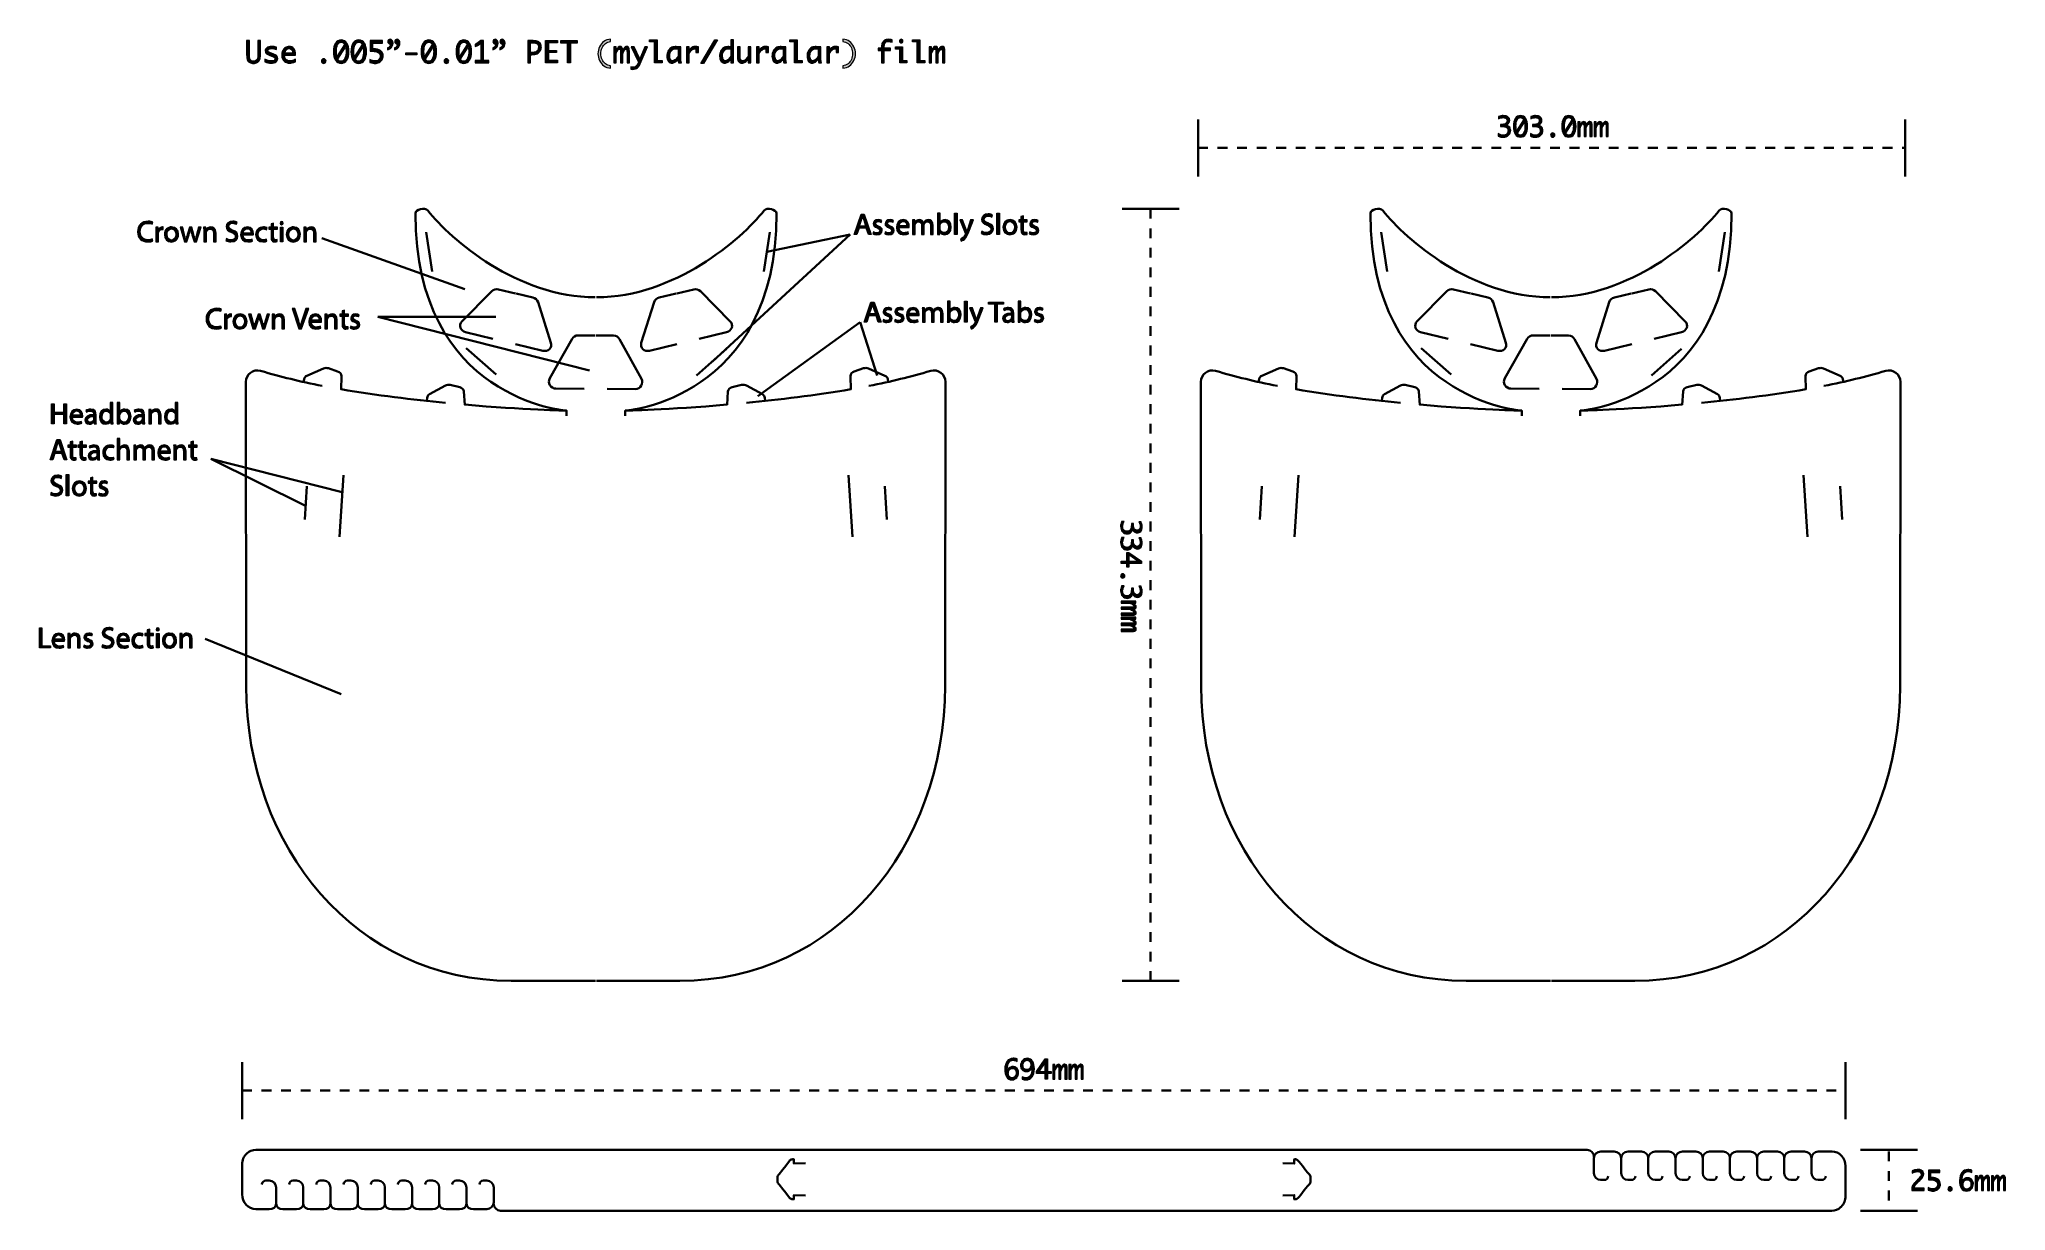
# Model space of a CAD drawing. Header units: inches. Extents: x 44 to 895, y -554 to -47.
import ezdxf

# ---------------------------------------------------------------- set-up
doc = ezdxf.new("R2010")
doc.units = ezdxf.units.IN
doc.header["$MEASUREMENT"] = 0
for name, pattern in [('AI-Linetype-1', [8.466667, 4.233333, -4.233333]), ('AI-Linetype-2', [8.466667, 4.233333, -4.233333]), ('AI-Linetype-3', [8.466667, 4.233333, -4.233333]), ('AI-Linetype-4', [8.466667, 4.233333, -4.233333])]:
    doc.linetypes.add(name, pattern=pattern)
doc.layers.add('Layer 1', color=7, linetype='Continuous')

# ---------------------------------------------------------------- blocks, each defined once
blk = doc.blocks.new('block 2')
at = {"layer": 'Layer 1', "true_color": 0x231f20}
h = blk.add_hatch(color=179, dxfattribs=at)
h.dxf.hatch_style = 2
h.paths.add_polyline_path([(43.66, -301.62), (44.78, -301.62), (44.78, -309.41), (48.52, -309.41), (48.52, -310.36), (43.66, -310.36)])
h = blk.add_hatch(color=179, dxfattribs=at)
h.dxf.hatch_style = 2
edge = h.paths.add_edge_path()
edge.add_spline(control_points=[(50.19, -307.43), (50.22, -308.97), (51.2, -309.6), (52.34, -309.6), (53.16, -309.6), (53.65, -309.46), (54.08, -309.28), (54.08, -309.28), (54.27, -310.1), (54.27, -310.1), (53.87, -310.28), (53.19, -310.49), (52.19, -310.49), (50.26, -310.49), (49.1, -309.22), (49.1, -307.32), (49.1, -305.43), (50.22, -303.94), (52.04, -303.94), (54.09, -303.94), (54.64, -305.74), (54.64, -306.89), (54.64, -307.13), (54.61, -307.31), (54.6, -307.43), (54.6, -307.43), (50.19, -307.43), (50.19, -307.43)], knot_values=[0, 0, 0, 0, 1, 1, 1, 2, 2, 2, 3, 3, 3, 4, 4, 4, 5, 5, 5, 6, 6, 6, 7, 7, 7, 8, 8, 8, 9, 9, 9, 9], degree=3, periodic=1)
edge = h.paths.add_edge_path()
edge.add_spline(control_points=[(53.54, -306.61), (53.55, -305.88), (53.24, -304.76), (51.95, -304.76), (50.8, -304.76), (50.29, -305.82), (50.2, -306.61), (50.2, -306.61), (53.54, -306.61), (53.54, -306.61)], knot_values=[0, 0, 0, 0, 1, 1, 1, 2, 2, 2, 3, 3, 3, 3], degree=3, periodic=1)
h = blk.add_hatch(color=179, dxfattribs=at)
h.dxf.hatch_style = 2
edge = h.paths.add_edge_path()
edge.add_spline(control_points=[(56.05, -305.78), (56.05, -305.13), (56.04, -304.6), (56, -304.08), (56, -304.08), (57.01, -304.08), (57.01, -304.08), (57.01, -304.08), (57.07, -305.12), (57.07, -305.12), (57.07, -305.12), (57.1, -305.12), (57.1, -305.12), (57.41, -304.52), (58.14, -303.94), (59.17, -303.94), (60.04, -303.94), (61.39, -304.46), (61.39, -306.61), (61.39, -306.61), (61.39, -310.36), (61.39, -310.36), (61.39, -310.36), (60.25, -310.36), (60.25, -310.36), (60.25, -310.36), (60.25, -306.74), (60.25, -306.74), (60.25, -305.73), (59.87, -304.89), (58.8, -304.89), (58.05, -304.89), (57.46, -305.42), (57.27, -306.05), (57.22, -306.19), (57.19, -306.39), (57.19, -306.58), (57.19, -306.58), (57.19, -310.36), (57.19, -310.36), (57.19, -310.36), (56.05, -310.36), (56.05, -310.36), (56.05, -310.36), (56.05, -305.78), (56.05, -305.78)], knot_values=[0, 0, 0, 0, 1, 1, 1, 2, 2, 2, 3, 3, 3, 4, 4, 4, 5, 5, 5, 6, 6, 6, 7, 7, 7, 8, 8, 8, 9, 9, 9, 10, 10, 10, 11, 11, 11, 12, 12, 12, 13, 13, 13, 14, 14, 14, 15, 15, 15, 15], degree=3, periodic=1)
h = blk.add_hatch(color=179, dxfattribs=at)
h.dxf.hatch_style = 2
edge = h.paths.add_edge_path()
edge.add_spline(control_points=[(63.09, -309.19), (63.43, -309.41), (64.02, -309.64), (64.59, -309.64), (65.42, -309.64), (65.81, -309.23), (65.81, -308.71), (65.81, -308.17), (65.49, -307.87), (64.65, -307.56), (63.52, -307.15), (62.99, -306.53), (62.99, -305.78), (62.99, -304.77), (63.8, -303.94), (65.15, -303.94), (65.79, -303.94), (66.34, -304.12), (66.69, -304.33), (66.69, -304.33), (66.41, -305.16), (66.41, -305.16), (66.16, -305), (65.71, -304.8), (65.13, -304.8), (64.45, -304.8), (64.08, -305.18), (64.08, -305.65), (64.08, -306.17), (64.45, -306.4), (65.27, -306.71), (66.36, -307.13), (66.91, -307.67), (66.91, -308.61), (66.91, -309.71), (66.06, -310.49), (64.57, -310.49), (63.88, -310.49), (63.25, -310.32), (62.81, -310.06), (62.81, -310.06), (63.09, -309.19), (63.09, -309.19)], knot_values=[0, 0, 0, 0, 1, 1, 1, 2, 2, 2, 3, 3, 3, 4, 4, 4, 5, 5, 5, 6, 6, 6, 7, 7, 7, 8, 8, 8, 9, 9, 9, 10, 10, 10, 11, 11, 11, 12, 12, 12, 13, 13, 13, 14, 14, 14, 14], degree=3, periodic=1)
h = blk.add_hatch(color=179, dxfattribs=at)
h.dxf.hatch_style = 2
edge = h.paths.add_edge_path()
edge.add_spline(control_points=[(71.01, -308.98), (71.52, -309.29), (72.26, -309.55), (73.03, -309.55), (74.19, -309.55), (74.86, -308.94), (74.86, -308.06), (74.86, -307.24), (74.39, -306.78), (73.22, -306.32), (71.79, -305.82), (70.91, -305.08), (70.91, -303.85), (70.91, -302.49), (72.04, -301.48), (73.73, -301.48), (74.63, -301.48), (75.28, -301.68), (75.67, -301.9), (75.67, -301.9), (75.35, -302.82), (75.35, -302.82), (75.07, -302.67), (74.49, -302.41), (73.69, -302.41), (72.5, -302.41), (72.05, -303.12), (72.05, -303.72), (72.05, -304.54), (72.58, -304.94), (73.79, -305.4), (75.26, -305.97), (76.02, -306.69), (76.02, -307.97), (76.02, -309.32), (75.02, -310.49), (72.96, -310.49), (72.11, -310.49), (71.19, -310.24), (70.73, -309.93), (70.73, -309.93), (71.01, -308.98), (71.01, -308.98)], knot_values=[0, 0, 0, 0, 1, 1, 1, 2, 2, 2, 3, 3, 3, 4, 4, 4, 5, 5, 5, 6, 6, 6, 7, 7, 7, 8, 8, 8, 9, 9, 9, 10, 10, 10, 11, 11, 11, 12, 12, 12, 13, 13, 13, 14, 14, 14, 14], degree=3, periodic=1)
h = blk.add_hatch(color=179, dxfattribs=at)
h.dxf.hatch_style = 2
edge = h.paths.add_edge_path()
edge.add_spline(control_points=[(78.23, -307.43), (78.26, -308.97), (79.24, -309.6), (80.38, -309.6), (81.2, -309.6), (81.69, -309.46), (82.12, -309.28), (82.12, -309.28), (82.32, -310.1), (82.32, -310.1), (81.91, -310.28), (81.23, -310.49), (80.23, -310.49), (78.3, -310.49), (77.14, -309.22), (77.14, -307.32), (77.14, -305.43), (78.26, -303.94), (80.09, -303.94), (82.13, -303.94), (82.68, -305.74), (82.68, -306.89), (82.68, -307.13), (82.65, -307.31), (82.64, -307.43), (82.64, -307.43), (78.23, -307.43), (78.23, -307.43)], knot_values=[0, 0, 0, 0, 1, 1, 1, 2, 2, 2, 3, 3, 3, 4, 4, 4, 5, 5, 5, 6, 6, 6, 7, 7, 7, 8, 8, 8, 9, 9, 9, 9], degree=3, periodic=1)
edge = h.paths.add_edge_path()
edge.add_spline(control_points=[(81.58, -306.61), (81.59, -305.88), (81.28, -304.76), (80, -304.76), (78.84, -304.76), (78.34, -305.82), (78.25, -306.61), (78.25, -306.61), (81.58, -306.61), (81.58, -306.61)], knot_values=[0, 0, 0, 0, 1, 1, 1, 2, 2, 2, 3, 3, 3, 3], degree=3, periodic=1)
h = blk.add_hatch(color=179, dxfattribs=at)
h.dxf.hatch_style = 2
edge = h.paths.add_edge_path()
edge.add_spline(control_points=[(88.56, -310.12), (88.27, -310.28), (87.61, -310.49), (86.76, -310.49), (84.87, -310.49), (83.64, -309.2), (83.64, -307.28), (83.64, -305.35), (84.96, -303.95), (87.01, -303.95), (87.68, -303.95), (88.28, -304.12), (88.59, -304.28), (88.59, -304.28), (88.33, -305.16), (88.33, -305.16), (88.06, -305), (87.63, -304.86), (87.01, -304.86), (85.57, -304.86), (84.79, -305.92), (84.79, -307.23), (84.79, -308.68), (85.73, -309.58), (86.97, -309.58), (87.62, -309.58), (88.05, -309.41), (88.37, -309.27), (88.37, -309.27), (88.56, -310.12), (88.56, -310.12)], knot_values=[0, 0, 0, 0, 1, 1, 1, 2, 2, 2, 3, 3, 3, 4, 4, 4, 5, 5, 5, 6, 6, 6, 7, 7, 7, 8, 8, 8, 9, 9, 9, 10, 10, 10, 10], degree=3, periodic=1)
h = blk.add_hatch(color=179, dxfattribs=at)
h.dxf.hatch_style = 2
edge = h.paths.add_edge_path()
edge.add_spline(control_points=[(91.44, -302.28), (91.44, -302.28), (91.44, -304.08), (91.44, -304.08), (91.44, -304.08), (93.08, -304.08), (93.08, -304.08), (93.08, -304.08), (93.08, -304.95), (93.08, -304.95), (93.08, -304.95), (91.44, -304.95), (91.44, -304.95), (91.44, -304.95), (91.44, -308.33), (91.44, -308.33), (91.44, -309.11), (91.66, -309.55), (92.3, -309.55), (92.6, -309.55), (92.82, -309.51), (92.96, -309.47), (92.96, -309.47), (93.01, -310.33), (93.01, -310.33), (92.79, -310.42), (92.44, -310.49), (92, -310.49), (91.47, -310.49), (91.04, -310.32), (90.77, -310.01), (90.45, -309.67), (90.33, -309.11), (90.33, -308.37), (90.33, -308.37), (90.33, -304.95), (90.33, -304.95), (90.33, -304.95), (89.36, -304.95), (89.36, -304.95), (89.36, -304.95), (89.36, -304.08), (89.36, -304.08), (89.36, -304.08), (90.33, -304.08), (90.33, -304.08), (90.33, -304.08), (90.33, -302.58), (90.33, -302.58), (90.33, -302.58), (91.44, -302.28), (91.44, -302.28)], knot_values=[0, 0, 0, 0, 1, 1, 1, 2, 2, 2, 3, 3, 3, 4, 4, 4, 5, 5, 5, 6, 6, 6, 7, 7, 7, 8, 8, 8, 9, 9, 9, 10, 10, 10, 11, 11, 11, 12, 12, 12, 13, 13, 13, 14, 14, 14, 15, 15, 15, 16, 16, 16, 17, 17, 17, 17], degree=3, periodic=1)
h = blk.add_hatch(color=179, dxfattribs=at)
h.dxf.hatch_style = 2
edge = h.paths.add_edge_path()
edge.add_spline(control_points=[(95.63, -302.32), (95.64, -302.71), (95.36, -303.02), (94.9, -303.02), (94.5, -303.02), (94.22, -302.71), (94.22, -302.32), (94.22, -301.92), (94.52, -301.61), (94.93, -301.61), (95.36, -301.61), (95.63, -301.92), (95.63, -302.32)], knot_values=[0, 0, 0, 0, 1, 1, 1, 2, 2, 2, 3, 3, 3, 4, 4, 4, 4], degree=3, periodic=1)
h.paths.add_polyline_path([(94.36, -310.36), (94.36, -304.08), (95.5, -304.08), (95.5, -310.36)])
h = blk.add_hatch(color=179, dxfattribs=at)
h.dxf.hatch_style = 2
edge = h.paths.add_edge_path()
edge.add_spline(control_points=[(103.07, -307.17), (103.07, -309.49), (101.46, -310.5), (99.95, -310.5), (98.25, -310.5), (96.94, -309.25), (96.94, -307.27), (96.94, -305.17), (98.31, -303.94), (100.05, -303.94), (101.85, -303.94), (103.07, -305.25), (103.07, -307.17)], knot_values=[0, 0, 0, 0, 1, 1, 1, 2, 2, 2, 3, 3, 3, 4, 4, 4, 4], degree=3, periodic=1)
edge = h.paths.add_edge_path()
edge.add_spline(control_points=[(98.09, -307.23), (98.09, -308.61), (98.88, -309.64), (100, -309.64), (101.09, -309.64), (101.9, -308.62), (101.9, -307.21), (101.9, -306.14), (101.37, -304.8), (100.03, -304.8), (98.68, -304.8), (98.09, -306.04), (98.09, -307.23)], knot_values=[0, 0, 0, 0, 1, 1, 1, 2, 2, 2, 3, 3, 3, 4, 4, 4, 4], degree=3, periodic=1)
h = blk.add_hatch(color=179, dxfattribs=at)
h.dxf.hatch_style = 2
edge = h.paths.add_edge_path()
edge.add_spline(control_points=[(104.51, -305.78), (104.51, -305.13), (104.5, -304.6), (104.46, -304.08), (104.46, -304.08), (105.47, -304.08), (105.47, -304.08), (105.47, -304.08), (105.54, -305.12), (105.54, -305.12), (105.54, -305.12), (105.56, -305.12), (105.56, -305.12), (105.87, -304.52), (106.6, -303.94), (107.64, -303.94), (108.5, -303.94), (109.85, -304.46), (109.85, -306.61), (109.85, -306.61), (109.85, -310.36), (109.85, -310.36), (109.85, -310.36), (108.71, -310.36), (108.71, -310.36), (108.71, -310.36), (108.71, -306.74), (108.71, -306.74), (108.71, -305.73), (108.34, -304.89), (107.26, -304.89), (106.51, -304.89), (105.92, -305.42), (105.73, -306.05), (105.68, -306.19), (105.65, -306.39), (105.65, -306.58), (105.65, -306.58), (105.65, -310.36), (105.65, -310.36), (105.65, -310.36), (104.51, -310.36), (104.51, -310.36), (104.51, -310.36), (104.51, -305.78), (104.51, -305.78)], knot_values=[0, 0, 0, 0, 1, 1, 1, 2, 2, 2, 3, 3, 3, 4, 4, 4, 5, 5, 5, 6, 6, 6, 7, 7, 7, 8, 8, 8, 9, 9, 9, 10, 10, 10, 11, 11, 11, 12, 12, 12, 13, 13, 13, 14, 14, 14, 15, 15, 15, 15], degree=3, periodic=1)
at = {"layer": 'Layer 1', "lineweight": 0}
for points in [[(43.66, -301.62), (44.78, -301.62), (44.78, -309.41), (48.52, -309.41), (48.52, -310.36), (43.66, -310.36), (43.66, -301.62)], [(94.36, -310.36), (94.36, -304.08), (95.5, -304.08), (95.5, -310.36), (94.36, -310.36)]]:
    blk.add_lwpolyline(points, dxfattribs=at)
for points, knots in [([(50.19, -307.43), (50.22, -308.97), (51.2, -309.6), (52.34, -309.6), (53.16, -309.6), (53.65, -309.46), (54.08, -309.28), (54.08, -309.28), (54.27, -310.1), (54.27, -310.1), (53.87, -310.28), (53.19, -310.49), (52.19, -310.49), (50.26, -310.49), (49.1, -309.22), (49.1, -307.32), (49.1, -305.43), (50.22, -303.94), (52.04, -303.94), (54.09, -303.94), (54.64, -305.74), (54.64, -306.89), (54.64, -307.13), (54.61, -307.31), (54.6, -307.43), (54.6, -307.43), (50.19, -307.43), (50.19, -307.43)], [0, 0, 0, 0, 1, 1, 1, 2, 2, 2, 3, 3, 3, 4, 4, 4, 5, 5, 5, 6, 6, 6, 7, 7, 7, 8, 8, 8, 9, 9, 9, 9]), ([(53.54, -306.61), (53.55, -305.88), (53.24, -304.76), (51.95, -304.76), (50.8, -304.76), (50.29, -305.82), (50.2, -306.61), (50.2, -306.61), (53.54, -306.61), (53.54, -306.61)], [0, 0, 0, 0, 1, 1, 1, 2, 2, 2, 3, 3, 3, 3]), ([(56.05, -305.78), (56.05, -305.13), (56.04, -304.6), (56, -304.08), (56, -304.08), (57.01, -304.08), (57.01, -304.08), (57.01, -304.08), (57.07, -305.12), (57.07, -305.12), (57.07, -305.12), (57.1, -305.12), (57.1, -305.12), (57.41, -304.52), (58.14, -303.94), (59.17, -303.94), (60.04, -303.94), (61.39, -304.46), (61.39, -306.61), (61.39, -306.61), (61.39, -310.36), (61.39, -310.36), (61.39, -310.36), (60.25, -310.36), (60.25, -310.36), (60.25, -310.36), (60.25, -306.74), (60.25, -306.74), (60.25, -305.73), (59.87, -304.89), (58.8, -304.89), (58.05, -304.89), (57.46, -305.42), (57.27, -306.05), (57.22, -306.19), (57.19, -306.39), (57.19, -306.58), (57.19, -306.58), (57.19, -310.36), (57.19, -310.36), (57.19, -310.36), (56.05, -310.36), (56.05, -310.36), (56.05, -310.36), (56.05, -305.78), (56.05, -305.78)], [0, 0, 0, 0, 1, 1, 1, 2, 2, 2, 3, 3, 3, 4, 4, 4, 5, 5, 5, 6, 6, 6, 7, 7, 7, 8, 8, 8, 9, 9, 9, 10, 10, 10, 11, 11, 11, 12, 12, 12, 13, 13, 13, 14, 14, 14, 15, 15, 15, 15]), ([(63.09, -309.19), (63.43, -309.41), (64.02, -309.64), (64.59, -309.64), (65.42, -309.64), (65.81, -309.23), (65.81, -308.71), (65.81, -308.17), (65.49, -307.87), (64.65, -307.56), (63.52, -307.15), (62.99, -306.53), (62.99, -305.78), (62.99, -304.77), (63.8, -303.94), (65.15, -303.94), (65.79, -303.94), (66.34, -304.12), (66.69, -304.33), (66.69, -304.33), (66.41, -305.16), (66.41, -305.16), (66.16, -305), (65.71, -304.8), (65.13, -304.8), (64.45, -304.8), (64.08, -305.18), (64.08, -305.65), (64.08, -306.17), (64.45, -306.4), (65.27, -306.71), (66.36, -307.13), (66.91, -307.67), (66.91, -308.61), (66.91, -309.71), (66.06, -310.49), (64.57, -310.49), (63.88, -310.49), (63.25, -310.32), (62.81, -310.06), (62.81, -310.06), (63.09, -309.19), (63.09, -309.19)], [0, 0, 0, 0, 1, 1, 1, 2, 2, 2, 3, 3, 3, 4, 4, 4, 5, 5, 5, 6, 6, 6, 7, 7, 7, 8, 8, 8, 9, 9, 9, 10, 10, 10, 11, 11, 11, 12, 12, 12, 13, 13, 13, 14, 14, 14, 14]), ([(71.01, -308.98), (71.52, -309.29), (72.26, -309.55), (73.03, -309.55), (74.19, -309.55), (74.86, -308.94), (74.86, -308.06), (74.86, -307.24), (74.39, -306.78), (73.22, -306.32), (71.79, -305.82), (70.91, -305.08), (70.91, -303.85), (70.91, -302.49), (72.04, -301.48), (73.73, -301.48), (74.63, -301.48), (75.28, -301.68), (75.67, -301.9), (75.67, -301.9), (75.35, -302.82), (75.35, -302.82), (75.07, -302.67), (74.49, -302.41), (73.69, -302.41), (72.5, -302.41), (72.05, -303.12), (72.05, -303.72), (72.05, -304.54), (72.58, -304.94), (73.79, -305.4), (75.26, -305.97), (76.02, -306.69), (76.02, -307.97), (76.02, -309.32), (75.02, -310.49), (72.96, -310.49), (72.11, -310.49), (71.19, -310.24), (70.73, -309.93), (70.73, -309.93), (71.01, -308.98), (71.01, -308.98)], [0, 0, 0, 0, 1, 1, 1, 2, 2, 2, 3, 3, 3, 4, 4, 4, 5, 5, 5, 6, 6, 6, 7, 7, 7, 8, 8, 8, 9, 9, 9, 10, 10, 10, 11, 11, 11, 12, 12, 12, 13, 13, 13, 14, 14, 14, 14]), ([(78.23, -307.43), (78.26, -308.97), (79.24, -309.6), (80.38, -309.6), (81.2, -309.6), (81.69, -309.46), (82.12, -309.28), (82.12, -309.28), (82.32, -310.1), (82.32, -310.1), (81.91, -310.28), (81.23, -310.49), (80.23, -310.49), (78.3, -310.49), (77.14, -309.22), (77.14, -307.32), (77.14, -305.43), (78.26, -303.94), (80.09, -303.94), (82.13, -303.94), (82.68, -305.74), (82.68, -306.89), (82.68, -307.13), (82.65, -307.31), (82.64, -307.43), (82.64, -307.43), (78.23, -307.43), (78.23, -307.43)], [0, 0, 0, 0, 1, 1, 1, 2, 2, 2, 3, 3, 3, 4, 4, 4, 5, 5, 5, 6, 6, 6, 7, 7, 7, 8, 8, 8, 9, 9, 9, 9]), ([(81.58, -306.61), (81.59, -305.88), (81.28, -304.76), (80, -304.76), (78.84, -304.76), (78.34, -305.82), (78.25, -306.61), (78.25, -306.61), (81.58, -306.61), (81.58, -306.61)], [0, 0, 0, 0, 1, 1, 1, 2, 2, 2, 3, 3, 3, 3]), ([(88.56, -310.12), (88.27, -310.28), (87.61, -310.49), (86.76, -310.49), (84.87, -310.49), (83.64, -309.2), (83.64, -307.28), (83.64, -305.35), (84.96, -303.95), (87.01, -303.95), (87.68, -303.95), (88.28, -304.12), (88.59, -304.28), (88.59, -304.28), (88.33, -305.16), (88.33, -305.16), (88.06, -305), (87.63, -304.86), (87.01, -304.86), (85.57, -304.86), (84.79, -305.92), (84.79, -307.23), (84.79, -308.68), (85.73, -309.58), (86.97, -309.58), (87.62, -309.58), (88.05, -309.41), (88.37, -309.27), (88.37, -309.27), (88.56, -310.12), (88.56, -310.12)], [0, 0, 0, 0, 1, 1, 1, 2, 2, 2, 3, 3, 3, 4, 4, 4, 5, 5, 5, 6, 6, 6, 7, 7, 7, 8, 8, 8, 9, 9, 9, 10, 10, 10, 10]), ([(91.44, -302.28), (91.44, -302.28), (91.44, -304.08), (91.44, -304.08), (91.44, -304.08), (93.08, -304.08), (93.08, -304.08), (93.08, -304.08), (93.08, -304.95), (93.08, -304.95), (93.08, -304.95), (91.44, -304.95), (91.44, -304.95), (91.44, -304.95), (91.44, -308.33), (91.44, -308.33), (91.44, -309.11), (91.66, -309.55), (92.3, -309.55), (92.6, -309.55), (92.82, -309.51), (92.96, -309.47), (92.96, -309.47), (93.01, -310.33), (93.01, -310.33), (92.79, -310.42), (92.44, -310.49), (92, -310.49), (91.47, -310.49), (91.04, -310.32), (90.77, -310.01), (90.45, -309.67), (90.33, -309.11), (90.33, -308.37), (90.33, -308.37), (90.33, -304.95), (90.33, -304.95), (90.33, -304.95), (89.36, -304.95), (89.36, -304.95), (89.36, -304.95), (89.36, -304.08), (89.36, -304.08), (89.36, -304.08), (90.33, -304.08), (90.33, -304.08), (90.33, -304.08), (90.33, -302.58), (90.33, -302.58), (90.33, -302.58), (91.44, -302.28), (91.44, -302.28)], [0, 0, 0, 0, 1, 1, 1, 2, 2, 2, 3, 3, 3, 4, 4, 4, 5, 5, 5, 6, 6, 6, 7, 7, 7, 8, 8, 8, 9, 9, 9, 10, 10, 10, 11, 11, 11, 12, 12, 12, 13, 13, 13, 14, 14, 14, 15, 15, 15, 16, 16, 16, 17, 17, 17, 17]), ([(95.63, -302.32), (95.64, -302.71), (95.36, -303.02), (94.9, -303.02), (94.5, -303.02), (94.22, -302.71), (94.22, -302.32), (94.22, -301.92), (94.52, -301.61), (94.93, -301.61), (95.36, -301.61), (95.63, -301.92), (95.63, -302.32)], [0, 0, 0, 0, 1, 1, 1, 2, 2, 2, 3, 3, 3, 4, 4, 4, 4]), ([(103.07, -307.17), (103.07, -309.49), (101.46, -310.5), (99.95, -310.5), (98.25, -310.5), (96.94, -309.25), (96.94, -307.27), (96.94, -305.17), (98.31, -303.94), (100.05, -303.94), (101.85, -303.94), (103.07, -305.25), (103.07, -307.17)], [0, 0, 0, 0, 1, 1, 1, 2, 2, 2, 3, 3, 3, 4, 4, 4, 4]), ([(98.09, -307.23), (98.09, -308.61), (98.88, -309.64), (100, -309.64), (101.09, -309.64), (101.9, -308.62), (101.9, -307.21), (101.9, -306.14), (101.37, -304.8), (100.03, -304.8), (98.68, -304.8), (98.09, -306.04), (98.09, -307.23)], [0, 0, 0, 0, 1, 1, 1, 2, 2, 2, 3, 3, 3, 4, 4, 4, 4]), ([(104.51, -305.78), (104.51, -305.13), (104.5, -304.6), (104.46, -304.08), (104.46, -304.08), (105.47, -304.08), (105.47, -304.08), (105.47, -304.08), (105.54, -305.12), (105.54, -305.12), (105.54, -305.12), (105.56, -305.12), (105.56, -305.12), (105.87, -304.52), (106.6, -303.94), (107.64, -303.94), (108.5, -303.94), (109.85, -304.46), (109.85, -306.61), (109.85, -306.61), (109.85, -310.36), (109.85, -310.36), (109.85, -310.36), (108.71, -310.36), (108.71, -310.36), (108.71, -310.36), (108.71, -306.74), (108.71, -306.74), (108.71, -305.73), (108.34, -304.89), (107.26, -304.89), (106.51, -304.89), (105.92, -305.42), (105.73, -306.05), (105.68, -306.19), (105.65, -306.39), (105.65, -306.58), (105.65, -306.58), (105.65, -310.36), (105.65, -310.36), (105.65, -310.36), (104.51, -310.36), (104.51, -310.36), (104.51, -310.36), (104.51, -305.78), (104.51, -305.78)], [0, 0, 0, 0, 1, 1, 1, 2, 2, 2, 3, 3, 3, 4, 4, 4, 5, 5, 5, 6, 6, 6, 7, 7, 7, 8, 8, 8, 9, 9, 9, 10, 10, 10, 11, 11, 11, 12, 12, 12, 13, 13, 13, 14, 14, 14, 15, 15, 15, 15])]:
    blk.add_open_spline(points, degree=3, knots=knots, dxfattribs=at)
blk = doc.blocks.new('block 3')
at = {"layer": 'Layer 1', "true_color": 0x231f20}
h = blk.add_hatch(color=179, dxfattribs=at)
h.dxf.hatch_style = 2
edge = h.paths.add_edge_path()
edge.add_spline(control_points=[(92.8, -134.16), (92.38, -134.37), (91.55, -134.58), (90.49, -134.58), (88.03, -134.58), (86.18, -133.02), (86.18, -130.16), (86.18, -127.42), (88.03, -125.57), (90.74, -125.57), (91.83, -125.57), (92.51, -125.8), (92.81, -125.96), (92.81, -125.96), (92.54, -126.88), (92.54, -126.88), (92.11, -126.67), (91.5, -126.52), (90.78, -126.52), (88.73, -126.52), (87.37, -127.83), (87.37, -130.12), (87.37, -132.26), (88.6, -133.63), (90.73, -133.63), (91.41, -133.63), (92.11, -133.49), (92.57, -133.27), (92.57, -133.27), (92.8, -134.16), (92.8, -134.16)], knot_values=[0, 0, 0, 0, 1, 1, 1, 2, 2, 2, 3, 3, 3, 4, 4, 4, 5, 5, 5, 6, 6, 6, 7, 7, 7, 8, 8, 8, 9, 9, 9, 10, 10, 10, 10], degree=3, periodic=1)
h = blk.add_hatch(color=179, dxfattribs=at)
h.dxf.hatch_style = 2
edge = h.paths.add_edge_path()
edge.add_spline(control_points=[(124.64, -133.08), (125.15, -133.39), (125.89, -133.65), (126.66, -133.65), (127.82, -133.65), (128.49, -133.04), (128.49, -132.16), (128.49, -131.34), (128.02, -130.87), (126.84, -130.42), (125.42, -129.91), (124.54, -129.17), (124.54, -127.94), (124.54, -126.58), (125.66, -125.57), (127.36, -125.57), (128.26, -125.57), (128.91, -125.78), (129.29, -126), (129.29, -126), (128.98, -126.92), (128.98, -126.92), (128.7, -126.76), (128.11, -126.5), (127.32, -126.5), (126.13, -126.5), (125.68, -127.22), (125.68, -127.81), (125.68, -128.63), (126.21, -129.03), (127.41, -129.5), (128.89, -130.07), (129.64, -130.78), (129.64, -132.06), (129.64, -133.41), (128.65, -134.58), (126.59, -134.58), (125.74, -134.58), (124.82, -134.33), (124.36, -134.02), (124.36, -134.02), (124.64, -133.08), (124.64, -133.08)], knot_values=[0, 0, 0, 0, 1, 1, 1, 2, 2, 2, 3, 3, 3, 4, 4, 4, 5, 5, 5, 6, 6, 6, 7, 7, 7, 8, 8, 8, 9, 9, 9, 10, 10, 10, 11, 11, 11, 12, 12, 12, 13, 13, 13, 14, 14, 14, 14], degree=3, periodic=1)
h = blk.add_hatch(color=179, dxfattribs=at)
h.dxf.hatch_style = 2
edge = h.paths.add_edge_path()
edge.add_spline(control_points=[(145.07, -126.37), (145.07, -126.37), (145.07, -128.18), (145.07, -128.18), (145.07, -128.18), (146.71, -128.18), (146.71, -128.18), (146.71, -128.18), (146.71, -129.04), (146.71, -129.04), (146.71, -129.04), (145.07, -129.04), (145.07, -129.04), (145.07, -129.04), (145.07, -132.43), (145.07, -132.43), (145.07, -133.21), (145.29, -133.65), (145.93, -133.65), (146.23, -133.65), (146.45, -133.61), (146.59, -133.57), (146.59, -133.57), (146.64, -134.42), (146.64, -134.42), (146.42, -134.51), (146.07, -134.58), (145.63, -134.58), (145.1, -134.58), (144.67, -134.41), (144.4, -134.1), (144.07, -133.76), (143.96, -133.21), (143.96, -132.47), (143.96, -132.47), (143.96, -129.04), (143.96, -129.04), (143.96, -129.04), (142.99, -129.04), (142.99, -129.04), (142.99, -129.04), (142.99, -128.18), (142.99, -128.18), (142.99, -128.18), (143.96, -128.18), (143.96, -128.18), (143.96, -128.18), (143.96, -126.67), (143.96, -126.67), (143.96, -126.67), (145.07, -126.37), (145.07, -126.37)], knot_values=[0, 0, 0, 0, 1, 1, 1, 2, 2, 2, 3, 3, 3, 4, 4, 4, 5, 5, 5, 6, 6, 6, 7, 7, 7, 8, 8, 8, 9, 9, 9, 10, 10, 10, 11, 11, 11, 12, 12, 12, 13, 13, 13, 14, 14, 14, 15, 15, 15, 16, 16, 16, 17, 17, 17, 17], degree=3, periodic=1)
h = blk.add_hatch(color=179, dxfattribs=at)
h.dxf.hatch_style = 2
edge = h.paths.add_edge_path()
edge.add_spline(control_points=[(149.26, -126.41), (149.27, -126.8), (148.99, -127.11), (148.53, -127.11), (148.13, -127.11), (147.85, -126.8), (147.85, -126.41), (147.85, -126.01), (148.14, -125.7), (148.56, -125.7), (148.99, -125.7), (149.26, -126.01), (149.26, -126.41)], knot_values=[0, 0, 0, 0, 1, 1, 1, 2, 2, 2, 3, 3, 3, 4, 4, 4, 4], degree=3, periodic=1)
h.paths.add_polyline_path([(147.99, -134.45), (147.99, -128.18), (149.13, -128.18), (149.13, -134.45)])
h = blk.add_hatch(color=179, dxfattribs=at)
h.dxf.hatch_style = 2
edge = h.paths.add_edge_path()
edge.add_spline(control_points=[(94.14, -130.13), (94.14, -129.39), (94.12, -128.76), (94.08, -128.18), (94.08, -128.18), (95.08, -128.18), (95.08, -128.18), (95.08, -128.18), (95.12, -129.41), (95.12, -129.41), (95.12, -129.41), (95.17, -129.41), (95.17, -129.41), (95.46, -128.56), (96.14, -128.03), (96.91, -128.03), (97.04, -128.03), (97.13, -128.05), (97.23, -128.07), (97.23, -128.07), (97.23, -129.15), (97.23, -129.15), (97.12, -129.12), (97, -129.11), (96.84, -129.11), (96.04, -129.11), (95.47, -129.72), (95.31, -130.57), (95.29, -130.73), (95.26, -130.91), (95.26, -131.11), (95.26, -131.11), (95.26, -134.45), (95.26, -134.45), (95.26, -134.45), (94.14, -134.45), (94.14, -134.45), (94.14, -134.45), (94.14, -130.13), (94.14, -130.13)], knot_values=[0, 0, 0, 0, 1, 1, 1, 2, 2, 2, 3, 3, 3, 4, 4, 4, 5, 5, 5, 6, 6, 6, 7, 7, 7, 8, 8, 8, 9, 9, 9, 10, 10, 10, 11, 11, 11, 12, 12, 12, 13, 13, 13, 13], degree=3, periodic=1)
h = blk.add_hatch(color=179, dxfattribs=at)
h.dxf.hatch_style = 2
edge = h.paths.add_edge_path()
edge.add_spline(control_points=[(103.92, -131.26), (103.92, -133.58), (102.32, -134.59), (100.8, -134.59), (99.1, -134.59), (97.79, -133.35), (97.79, -131.36), (97.79, -129.26), (99.17, -128.03), (100.9, -128.03), (102.7, -128.03), (103.92, -129.34), (103.92, -131.26)], knot_values=[0, 0, 0, 0, 1, 1, 1, 2, 2, 2, 3, 3, 3, 4, 4, 4, 4], degree=3, periodic=1)
edge = h.paths.add_edge_path()
edge.add_spline(control_points=[(98.95, -131.33), (98.95, -132.7), (99.74, -133.74), (100.85, -133.74), (101.94, -133.74), (102.76, -132.71), (102.76, -131.3), (102.76, -130.24), (102.22, -128.89), (100.88, -128.89), (99.53, -128.89), (98.95, -130.13), (98.95, -131.33)], knot_values=[0, 0, 0, 0, 1, 1, 1, 2, 2, 2, 3, 3, 3, 4, 4, 4, 4], degree=3, periodic=1)
h = blk.add_hatch(color=179, dxfattribs=at)
h.dxf.hatch_style = 2
edge = h.paths.add_edge_path()
edge.add_spline(control_points=[(105.73, -128.18), (105.73, -128.18), (106.56, -131.36), (106.56, -131.36), (106.74, -132.06), (106.91, -132.71), (107.02, -133.36), (107.02, -133.36), (107.06, -133.36), (107.06, -133.36), (107.2, -132.73), (107.41, -132.05), (107.62, -131.38), (107.62, -131.38), (108.64, -128.18), (108.64, -128.18), (108.64, -128.18), (109.6, -128.18), (109.6, -128.18), (109.6, -128.18), (110.57, -131.31), (110.57, -131.31), (110.81, -132.06), (110.99, -132.73), (111.13, -133.36), (111.13, -133.36), (111.17, -133.36), (111.17, -133.36), (111.27, -132.73), (111.44, -132.06), (111.65, -131.33), (111.65, -131.33), (112.54, -128.18), (112.54, -128.18), (112.54, -128.18), (113.67, -128.18), (113.67, -128.18), (113.67, -128.18), (111.65, -134.45), (111.65, -134.45), (111.65, -134.45), (110.61, -134.45), (110.61, -134.45), (110.61, -134.45), (109.65, -131.46), (109.65, -131.46), (109.43, -130.76), (109.25, -130.13), (109.1, -129.39), (109.1, -129.39), (109.07, -129.39), (109.07, -129.39), (108.91, -130.15), (108.72, -130.79), (108.5, -131.47), (108.5, -131.47), (107.49, -134.45), (107.49, -134.45), (107.49, -134.45), (106.45, -134.45), (106.45, -134.45), (106.45, -134.45), (104.56, -128.18), (104.56, -128.18), (104.56, -128.18), (105.73, -128.18), (105.73, -128.18)], knot_values=[0, 0, 0, 0, 1, 1, 1, 2, 2, 2, 3, 3, 3, 4, 4, 4, 5, 5, 5, 6, 6, 6, 7, 7, 7, 8, 8, 8, 9, 9, 9, 10, 10, 10, 11, 11, 11, 12, 12, 12, 13, 13, 13, 14, 14, 14, 15, 15, 15, 16, 16, 16, 17, 17, 17, 18, 18, 18, 19, 19, 19, 20, 20, 20, 21, 21, 21, 22, 22, 22, 22], degree=3, periodic=1)
h = blk.add_hatch(color=179, dxfattribs=at)
h.dxf.hatch_style = 2
edge = h.paths.add_edge_path()
edge.add_spline(control_points=[(114.81, -129.87), (114.81, -129.23), (114.8, -128.69), (114.76, -128.18), (114.76, -128.18), (115.77, -128.18), (115.77, -128.18), (115.77, -128.18), (115.84, -129.21), (115.84, -129.21), (115.84, -129.21), (115.86, -129.21), (115.86, -129.21), (116.17, -128.62), (116.9, -128.03), (117.94, -128.03), (118.81, -128.03), (120.15, -128.55), (120.15, -130.7), (120.15, -130.7), (120.15, -134.45), (120.15, -134.45), (120.15, -134.45), (119.01, -134.45), (119.01, -134.45), (119.01, -134.45), (119.01, -130.83), (119.01, -130.83), (119.01, -129.82), (118.64, -128.98), (117.56, -128.98), (116.81, -128.98), (116.23, -129.51), (116.03, -130.15), (115.98, -130.29), (115.95, -130.48), (115.95, -130.68), (115.95, -130.68), (115.95, -134.45), (115.95, -134.45), (115.95, -134.45), (114.81, -134.45), (114.81, -134.45), (114.81, -134.45), (114.81, -129.87), (114.81, -129.87)], knot_values=[0, 0, 0, 0, 1, 1, 1, 2, 2, 2, 3, 3, 3, 4, 4, 4, 5, 5, 5, 6, 6, 6, 7, 7, 7, 8, 8, 8, 9, 9, 9, 10, 10, 10, 11, 11, 11, 12, 12, 12, 13, 13, 13, 14, 14, 14, 15, 15, 15, 15], degree=3, periodic=1)
h = blk.add_hatch(color=179, dxfattribs=at)
h.dxf.hatch_style = 2
edge = h.paths.add_edge_path()
edge.add_spline(control_points=[(131.86, -131.52), (131.89, -133.06), (132.87, -133.7), (134.01, -133.7), (134.83, -133.7), (135.32, -133.56), (135.75, -133.37), (135.75, -133.37), (135.95, -134.19), (135.95, -134.19), (135.54, -134.37), (134.86, -134.58), (133.86, -134.58), (131.93, -134.58), (130.77, -133.31), (130.77, -131.42), (130.77, -129.52), (131.89, -128.03), (133.72, -128.03), (135.76, -128.03), (136.31, -129.84), (136.31, -130.99), (136.31, -131.22), (136.28, -131.4), (136.27, -131.52), (136.27, -131.52), (131.86, -131.52), (131.86, -131.52)], knot_values=[0, 0, 0, 0, 1, 1, 1, 2, 2, 2, 3, 3, 3, 4, 4, 4, 5, 5, 5, 6, 6, 6, 7, 7, 7, 8, 8, 8, 9, 9, 9, 9], degree=3, periodic=1)
edge = h.paths.add_edge_path()
edge.add_spline(control_points=[(135.21, -130.7), (135.22, -129.98), (134.91, -128.85), (133.62, -128.85), (132.47, -128.85), (131.97, -129.91), (131.87, -130.7), (131.87, -130.7), (135.21, -130.7), (135.21, -130.7)], knot_values=[0, 0, 0, 0, 1, 1, 1, 2, 2, 2, 3, 3, 3, 3], degree=3, periodic=1)
h = blk.add_hatch(color=179, dxfattribs=at)
h.dxf.hatch_style = 2
edge = h.paths.add_edge_path()
edge.add_spline(control_points=[(142.19, -134.22), (141.9, -134.37), (141.23, -134.58), (140.39, -134.58), (138.5, -134.58), (137.27, -133.3), (137.27, -131.38), (137.27, -129.45), (138.59, -128.05), (140.64, -128.05), (141.31, -128.05), (141.91, -128.21), (142.22, -128.37), (142.22, -128.37), (141.96, -129.25), (141.96, -129.25), (141.69, -129.1), (141.26, -128.95), (140.64, -128.95), (139.2, -128.95), (138.42, -130.02), (138.42, -131.33), (138.42, -132.78), (139.36, -133.67), (140.6, -133.67), (141.25, -133.67), (141.68, -133.5), (142, -133.36), (142, -133.36), (142.19, -134.22), (142.19, -134.22)], knot_values=[0, 0, 0, 0, 1, 1, 1, 2, 2, 2, 3, 3, 3, 4, 4, 4, 5, 5, 5, 6, 6, 6, 7, 7, 7, 8, 8, 8, 9, 9, 9, 10, 10, 10, 10], degree=3, periodic=1)
h = blk.add_hatch(color=179, dxfattribs=at)
h.dxf.hatch_style = 2
edge = h.paths.add_edge_path()
edge.add_spline(control_points=[(156.7, -131.26), (156.7, -133.58), (155.09, -134.59), (153.58, -134.59), (151.88, -134.59), (150.57, -133.35), (150.57, -131.36), (150.57, -129.26), (151.94, -128.03), (153.68, -128.03), (155.48, -128.03), (156.7, -129.34), (156.7, -131.26)], knot_values=[0, 0, 0, 0, 1, 1, 1, 2, 2, 2, 3, 3, 3, 4, 4, 4, 4], degree=3, periodic=1)
edge = h.paths.add_edge_path()
edge.add_spline(control_points=[(151.72, -131.33), (151.72, -132.7), (152.51, -133.74), (153.63, -133.74), (154.72, -133.74), (155.53, -132.71), (155.53, -131.3), (155.53, -130.24), (155, -128.89), (153.65, -128.89), (152.31, -128.89), (151.72, -130.13), (151.72, -131.33)], knot_values=[0, 0, 0, 0, 1, 1, 1, 2, 2, 2, 3, 3, 3, 4, 4, 4, 4], degree=3, periodic=1)
h = blk.add_hatch(color=179, dxfattribs=at)
h.dxf.hatch_style = 2
edge = h.paths.add_edge_path()
edge.add_spline(control_points=[(158.14, -129.87), (158.14, -129.23), (158.13, -128.69), (158.09, -128.18), (158.09, -128.18), (159.1, -128.18), (159.1, -128.18), (159.1, -128.18), (159.16, -129.21), (159.16, -129.21), (159.16, -129.21), (159.19, -129.21), (159.19, -129.21), (159.5, -128.62), (160.23, -128.03), (161.26, -128.03), (162.13, -128.03), (163.48, -128.55), (163.48, -130.7), (163.48, -130.7), (163.48, -134.45), (163.48, -134.45), (163.48, -134.45), (162.34, -134.45), (162.34, -134.45), (162.34, -134.45), (162.34, -130.83), (162.34, -130.83), (162.34, -129.82), (161.96, -128.98), (160.89, -128.98), (160.14, -128.98), (159.55, -129.51), (159.36, -130.15), (159.31, -130.29), (159.28, -130.48), (159.28, -130.68), (159.28, -130.68), (159.28, -134.45), (159.28, -134.45), (159.28, -134.45), (158.14, -134.45), (158.14, -134.45), (158.14, -134.45), (158.14, -129.87), (158.14, -129.87)], knot_values=[0, 0, 0, 0, 1, 1, 1, 2, 2, 2, 3, 3, 3, 4, 4, 4, 5, 5, 5, 6, 6, 6, 7, 7, 7, 8, 8, 8, 9, 9, 9, 10, 10, 10, 11, 11, 11, 12, 12, 12, 13, 13, 13, 14, 14, 14, 15, 15, 15, 15], degree=3, periodic=1)
at = {"layer": 'Layer 1', "lineweight": 0}
blk.add_lwpolyline([(147.99, -134.45), (147.99, -128.18), (149.13, -128.18), (149.13, -134.45), (147.99, -134.45)], dxfattribs=at)
for points, knots in [([(92.8, -134.16), (92.38, -134.37), (91.55, -134.58), (90.49, -134.58), (88.03, -134.58), (86.18, -133.02), (86.18, -130.16), (86.18, -127.42), (88.03, -125.57), (90.74, -125.57), (91.83, -125.57), (92.51, -125.8), (92.81, -125.96), (92.81, -125.96), (92.54, -126.88), (92.54, -126.88), (92.11, -126.67), (91.5, -126.52), (90.78, -126.52), (88.73, -126.52), (87.37, -127.83), (87.37, -130.12), (87.37, -132.26), (88.6, -133.63), (90.73, -133.63), (91.41, -133.63), (92.11, -133.49), (92.57, -133.27), (92.57, -133.27), (92.8, -134.16), (92.8, -134.16)], [0, 0, 0, 0, 1, 1, 1, 2, 2, 2, 3, 3, 3, 4, 4, 4, 5, 5, 5, 6, 6, 6, 7, 7, 7, 8, 8, 8, 9, 9, 9, 10, 10, 10, 10]), ([(124.64, -133.08), (125.15, -133.39), (125.89, -133.65), (126.66, -133.65), (127.82, -133.65), (128.49, -133.04), (128.49, -132.16), (128.49, -131.34), (128.02, -130.87), (126.84, -130.42), (125.42, -129.91), (124.54, -129.17), (124.54, -127.94), (124.54, -126.58), (125.66, -125.57), (127.36, -125.57), (128.26, -125.57), (128.91, -125.78), (129.29, -126), (129.29, -126), (128.98, -126.92), (128.98, -126.92), (128.7, -126.76), (128.11, -126.5), (127.32, -126.5), (126.13, -126.5), (125.68, -127.22), (125.68, -127.81), (125.68, -128.63), (126.21, -129.03), (127.41, -129.5), (128.89, -130.07), (129.64, -130.78), (129.64, -132.06), (129.64, -133.41), (128.65, -134.58), (126.59, -134.58), (125.74, -134.58), (124.82, -134.33), (124.36, -134.02), (124.36, -134.02), (124.64, -133.08), (124.64, -133.08)], [0, 0, 0, 0, 1, 1, 1, 2, 2, 2, 3, 3, 3, 4, 4, 4, 5, 5, 5, 6, 6, 6, 7, 7, 7, 8, 8, 8, 9, 9, 9, 10, 10, 10, 11, 11, 11, 12, 12, 12, 13, 13, 13, 14, 14, 14, 14]), ([(145.07, -126.37), (145.07, -126.37), (145.07, -128.18), (145.07, -128.18), (145.07, -128.18), (146.71, -128.18), (146.71, -128.18), (146.71, -128.18), (146.71, -129.04), (146.71, -129.04), (146.71, -129.04), (145.07, -129.04), (145.07, -129.04), (145.07, -129.04), (145.07, -132.43), (145.07, -132.43), (145.07, -133.21), (145.29, -133.65), (145.93, -133.65), (146.23, -133.65), (146.45, -133.61), (146.59, -133.57), (146.59, -133.57), (146.64, -134.42), (146.64, -134.42), (146.42, -134.51), (146.07, -134.58), (145.63, -134.58), (145.1, -134.58), (144.67, -134.41), (144.4, -134.1), (144.07, -133.76), (143.96, -133.21), (143.96, -132.47), (143.96, -132.47), (143.96, -129.04), (143.96, -129.04), (143.96, -129.04), (142.99, -129.04), (142.99, -129.04), (142.99, -129.04), (142.99, -128.18), (142.99, -128.18), (142.99, -128.18), (143.96, -128.18), (143.96, -128.18), (143.96, -128.18), (143.96, -126.67), (143.96, -126.67), (143.96, -126.67), (145.07, -126.37), (145.07, -126.37)], [0, 0, 0, 0, 1, 1, 1, 2, 2, 2, 3, 3, 3, 4, 4, 4, 5, 5, 5, 6, 6, 6, 7, 7, 7, 8, 8, 8, 9, 9, 9, 10, 10, 10, 11, 11, 11, 12, 12, 12, 13, 13, 13, 14, 14, 14, 15, 15, 15, 16, 16, 16, 17, 17, 17, 17]), ([(149.26, -126.41), (149.27, -126.8), (148.99, -127.11), (148.53, -127.11), (148.13, -127.11), (147.85, -126.8), (147.85, -126.41), (147.85, -126.01), (148.14, -125.7), (148.56, -125.7), (148.99, -125.7), (149.26, -126.01), (149.26, -126.41)], [0, 0, 0, 0, 1, 1, 1, 2, 2, 2, 3, 3, 3, 4, 4, 4, 4]), ([(94.14, -130.13), (94.14, -129.39), (94.12, -128.76), (94.08, -128.18), (94.08, -128.18), (95.08, -128.18), (95.08, -128.18), (95.08, -128.18), (95.12, -129.41), (95.12, -129.41), (95.12, -129.41), (95.17, -129.41), (95.17, -129.41), (95.46, -128.56), (96.14, -128.03), (96.91, -128.03), (97.04, -128.03), (97.13, -128.05), (97.23, -128.07), (97.23, -128.07), (97.23, -129.15), (97.23, -129.15), (97.12, -129.12), (97, -129.11), (96.84, -129.11), (96.04, -129.11), (95.47, -129.72), (95.31, -130.57), (95.29, -130.73), (95.26, -130.91), (95.26, -131.11), (95.26, -131.11), (95.26, -134.45), (95.26, -134.45), (95.26, -134.45), (94.14, -134.45), (94.14, -134.45), (94.14, -134.45), (94.14, -130.13), (94.14, -130.13)], [0, 0, 0, 0, 1, 1, 1, 2, 2, 2, 3, 3, 3, 4, 4, 4, 5, 5, 5, 6, 6, 6, 7, 7, 7, 8, 8, 8, 9, 9, 9, 10, 10, 10, 11, 11, 11, 12, 12, 12, 13, 13, 13, 13]), ([(103.92, -131.26), (103.92, -133.58), (102.32, -134.59), (100.8, -134.59), (99.1, -134.59), (97.79, -133.35), (97.79, -131.36), (97.79, -129.26), (99.17, -128.03), (100.9, -128.03), (102.7, -128.03), (103.92, -129.34), (103.92, -131.26)], [0, 0, 0, 0, 1, 1, 1, 2, 2, 2, 3, 3, 3, 4, 4, 4, 4]), ([(98.95, -131.33), (98.95, -132.7), (99.74, -133.74), (100.85, -133.74), (101.94, -133.74), (102.76, -132.71), (102.76, -131.3), (102.76, -130.24), (102.22, -128.89), (100.88, -128.89), (99.53, -128.89), (98.95, -130.13), (98.95, -131.33)], [0, 0, 0, 0, 1, 1, 1, 2, 2, 2, 3, 3, 3, 4, 4, 4, 4]), ([(105.73, -128.18), (105.73, -128.18), (106.56, -131.36), (106.56, -131.36), (106.74, -132.06), (106.91, -132.71), (107.02, -133.36), (107.02, -133.36), (107.06, -133.36), (107.06, -133.36), (107.2, -132.73), (107.41, -132.05), (107.62, -131.38), (107.62, -131.38), (108.64, -128.18), (108.64, -128.18), (108.64, -128.18), (109.6, -128.18), (109.6, -128.18), (109.6, -128.18), (110.57, -131.31), (110.57, -131.31), (110.81, -132.06), (110.99, -132.73), (111.13, -133.36), (111.13, -133.36), (111.17, -133.36), (111.17, -133.36), (111.27, -132.73), (111.44, -132.06), (111.65, -131.33), (111.65, -131.33), (112.54, -128.18), (112.54, -128.18), (112.54, -128.18), (113.67, -128.18), (113.67, -128.18), (113.67, -128.18), (111.65, -134.45), (111.65, -134.45), (111.65, -134.45), (110.61, -134.45), (110.61, -134.45), (110.61, -134.45), (109.65, -131.46), (109.65, -131.46), (109.43, -130.76), (109.25, -130.13), (109.1, -129.39), (109.1, -129.39), (109.07, -129.39), (109.07, -129.39), (108.91, -130.15), (108.72, -130.79), (108.5, -131.47), (108.5, -131.47), (107.49, -134.45), (107.49, -134.45), (107.49, -134.45), (106.45, -134.45), (106.45, -134.45), (106.45, -134.45), (104.56, -128.18), (104.56, -128.18), (104.56, -128.18), (105.73, -128.18), (105.73, -128.18)], [0, 0, 0, 0, 1, 1, 1, 2, 2, 2, 3, 3, 3, 4, 4, 4, 5, 5, 5, 6, 6, 6, 7, 7, 7, 8, 8, 8, 9, 9, 9, 10, 10, 10, 11, 11, 11, 12, 12, 12, 13, 13, 13, 14, 14, 14, 15, 15, 15, 16, 16, 16, 17, 17, 17, 18, 18, 18, 19, 19, 19, 20, 20, 20, 21, 21, 21, 22, 22, 22, 22]), ([(114.81, -129.87), (114.81, -129.23), (114.8, -128.69), (114.76, -128.18), (114.76, -128.18), (115.77, -128.18), (115.77, -128.18), (115.77, -128.18), (115.84, -129.21), (115.84, -129.21), (115.84, -129.21), (115.86, -129.21), (115.86, -129.21), (116.17, -128.62), (116.9, -128.03), (117.94, -128.03), (118.81, -128.03), (120.15, -128.55), (120.15, -130.7), (120.15, -130.7), (120.15, -134.45), (120.15, -134.45), (120.15, -134.45), (119.01, -134.45), (119.01, -134.45), (119.01, -134.45), (119.01, -130.83), (119.01, -130.83), (119.01, -129.82), (118.64, -128.98), (117.56, -128.98), (116.81, -128.98), (116.23, -129.51), (116.03, -130.15), (115.98, -130.29), (115.95, -130.48), (115.95, -130.68), (115.95, -130.68), (115.95, -134.45), (115.95, -134.45), (115.95, -134.45), (114.81, -134.45), (114.81, -134.45), (114.81, -134.45), (114.81, -129.87), (114.81, -129.87)], [0, 0, 0, 0, 1, 1, 1, 2, 2, 2, 3, 3, 3, 4, 4, 4, 5, 5, 5, 6, 6, 6, 7, 7, 7, 8, 8, 8, 9, 9, 9, 10, 10, 10, 11, 11, 11, 12, 12, 12, 13, 13, 13, 14, 14, 14, 15, 15, 15, 15]), ([(131.86, -131.52), (131.89, -133.06), (132.87, -133.7), (134.01, -133.7), (134.83, -133.7), (135.32, -133.56), (135.75, -133.37), (135.75, -133.37), (135.95, -134.19), (135.95, -134.19), (135.54, -134.37), (134.86, -134.58), (133.86, -134.58), (131.93, -134.58), (130.77, -133.31), (130.77, -131.42), (130.77, -129.52), (131.89, -128.03), (133.72, -128.03), (135.76, -128.03), (136.31, -129.84), (136.31, -130.99), (136.31, -131.22), (136.28, -131.4), (136.27, -131.52), (136.27, -131.52), (131.86, -131.52), (131.86, -131.52)], [0, 0, 0, 0, 1, 1, 1, 2, 2, 2, 3, 3, 3, 4, 4, 4, 5, 5, 5, 6, 6, 6, 7, 7, 7, 8, 8, 8, 9, 9, 9, 9]), ([(135.21, -130.7), (135.22, -129.98), (134.91, -128.85), (133.62, -128.85), (132.47, -128.85), (131.97, -129.91), (131.87, -130.7), (131.87, -130.7), (135.21, -130.7), (135.21, -130.7)], [0, 0, 0, 0, 1, 1, 1, 2, 2, 2, 3, 3, 3, 3]), ([(142.19, -134.22), (141.9, -134.37), (141.23, -134.58), (140.39, -134.58), (138.5, -134.58), (137.27, -133.3), (137.27, -131.38), (137.27, -129.45), (138.59, -128.05), (140.64, -128.05), (141.31, -128.05), (141.91, -128.21), (142.22, -128.37), (142.22, -128.37), (141.96, -129.25), (141.96, -129.25), (141.69, -129.1), (141.26, -128.95), (140.64, -128.95), (139.2, -128.95), (138.42, -130.02), (138.42, -131.33), (138.42, -132.78), (139.36, -133.67), (140.6, -133.67), (141.25, -133.67), (141.68, -133.5), (142, -133.36), (142, -133.36), (142.19, -134.22), (142.19, -134.22)], [0, 0, 0, 0, 1, 1, 1, 2, 2, 2, 3, 3, 3, 4, 4, 4, 5, 5, 5, 6, 6, 6, 7, 7, 7, 8, 8, 8, 9, 9, 9, 10, 10, 10, 10]), ([(156.7, -131.26), (156.7, -133.58), (155.09, -134.59), (153.58, -134.59), (151.88, -134.59), (150.57, -133.35), (150.57, -131.36), (150.57, -129.26), (151.94, -128.03), (153.68, -128.03), (155.48, -128.03), (156.7, -129.34), (156.7, -131.26)], [0, 0, 0, 0, 1, 1, 1, 2, 2, 2, 3, 3, 3, 4, 4, 4, 4]), ([(151.72, -131.33), (151.72, -132.7), (152.51, -133.74), (153.63, -133.74), (154.72, -133.74), (155.53, -132.71), (155.53, -131.3), (155.53, -130.24), (155, -128.89), (153.65, -128.89), (152.31, -128.89), (151.72, -130.13), (151.72, -131.33)], [0, 0, 0, 0, 1, 1, 1, 2, 2, 2, 3, 3, 3, 4, 4, 4, 4]), ([(158.14, -129.87), (158.14, -129.23), (158.13, -128.69), (158.09, -128.18), (158.09, -128.18), (159.1, -128.18), (159.1, -128.18), (159.1, -128.18), (159.16, -129.21), (159.16, -129.21), (159.16, -129.21), (159.19, -129.21), (159.19, -129.21), (159.5, -128.62), (160.23, -128.03), (161.26, -128.03), (162.13, -128.03), (163.48, -128.55), (163.48, -130.7), (163.48, -130.7), (163.48, -134.45), (163.48, -134.45), (163.48, -134.45), (162.34, -134.45), (162.34, -134.45), (162.34, -134.45), (162.34, -130.83), (162.34, -130.83), (162.34, -129.82), (161.96, -128.98), (160.89, -128.98), (160.14, -128.98), (159.55, -129.51), (159.36, -130.15), (159.31, -130.29), (159.28, -130.48), (159.28, -130.68), (159.28, -130.68), (159.28, -134.45), (159.28, -134.45), (159.28, -134.45), (158.14, -134.45), (158.14, -134.45), (158.14, -134.45), (158.14, -129.87), (158.14, -129.87)], [0, 0, 0, 0, 1, 1, 1, 2, 2, 2, 3, 3, 3, 4, 4, 4, 5, 5, 5, 6, 6, 6, 7, 7, 7, 8, 8, 8, 9, 9, 9, 10, 10, 10, 11, 11, 11, 12, 12, 12, 13, 13, 13, 14, 14, 14, 15, 15, 15, 15])]:
    blk.add_open_spline(points, degree=3, knots=knots, dxfattribs=at)
blk = doc.blocks.new('block 4')
at = {"layer": 'Layer 1', "true_color": 0x231f20}
h = blk.add_hatch(color=179, dxfattribs=at)
h.dxf.hatch_style = 2
edge = h.paths.add_edge_path()
edge.add_spline(control_points=[(122.47, -171.87), (122.05, -172.08), (121.22, -172.29), (120.16, -172.29), (117.7, -172.29), (115.85, -170.73), (115.85, -167.87), (115.85, -165.13), (117.7, -163.28), (120.41, -163.28), (121.5, -163.28), (122.18, -163.51), (122.48, -163.67), (122.48, -163.67), (122.21, -164.59), (122.21, -164.59), (121.78, -164.38), (121.17, -164.22), (120.45, -164.22), (118.4, -164.22), (117.04, -165.53), (117.04, -167.83), (117.04, -169.97), (118.27, -171.34), (120.4, -171.34), (121.08, -171.34), (121.78, -171.2), (122.24, -170.98), (122.24, -170.98), (122.47, -171.87), (122.47, -171.87)], knot_values=[0, 0, 0, 0, 1, 1, 1, 2, 2, 2, 3, 3, 3, 4, 4, 4, 5, 5, 5, 6, 6, 6, 7, 7, 7, 8, 8, 8, 9, 9, 9, 10, 10, 10, 10], degree=3, periodic=1)
h = blk.add_hatch(color=179, dxfattribs=at)
h.dxf.hatch_style = 2
edge = h.paths.add_edge_path()
edge.add_spline(control_points=[(123.81, -167.84), (123.81, -167.1), (123.79, -166.47), (123.75, -165.88), (123.75, -165.88), (124.75, -165.88), (124.75, -165.88), (124.75, -165.88), (124.79, -167.11), (124.79, -167.11), (124.79, -167.11), (124.84, -167.11), (124.84, -167.11), (125.13, -166.27), (125.81, -165.74), (126.58, -165.74), (126.71, -165.74), (126.8, -165.75), (126.9, -165.78), (126.9, -165.78), (126.9, -166.86), (126.9, -166.86), (126.79, -166.83), (126.67, -166.82), (126.51, -166.82), (125.71, -166.82), (125.14, -167.43), (124.99, -168.28), (124.96, -168.44), (124.93, -168.62), (124.93, -168.81), (124.93, -168.81), (124.93, -172.16), (124.93, -172.16), (124.93, -172.16), (123.81, -172.16), (123.81, -172.16), (123.81, -172.16), (123.81, -167.84), (123.81, -167.84)], knot_values=[0, 0, 0, 0, 1, 1, 1, 2, 2, 2, 3, 3, 3, 4, 4, 4, 5, 5, 5, 6, 6, 6, 7, 7, 7, 8, 8, 8, 9, 9, 9, 10, 10, 10, 11, 11, 11, 12, 12, 12, 13, 13, 13, 13], degree=3, periodic=1)
h = blk.add_hatch(color=179, dxfattribs=at)
h.dxf.hatch_style = 2
edge = h.paths.add_edge_path()
edge.add_spline(control_points=[(133.59, -168.97), (133.59, -171.29), (131.99, -172.3), (130.47, -172.3), (128.77, -172.3), (127.46, -171.06), (127.46, -169.07), (127.46, -166.97), (128.84, -165.74), (130.57, -165.74), (132.37, -165.74), (133.59, -167.05), (133.59, -168.97)], knot_values=[0, 0, 0, 0, 1, 1, 1, 2, 2, 2, 3, 3, 3, 4, 4, 4, 4], degree=3, periodic=1)
edge = h.paths.add_edge_path()
edge.add_spline(control_points=[(128.62, -169.03), (128.62, -170.41), (129.41, -171.44), (130.52, -171.44), (131.61, -171.44), (132.43, -170.42), (132.43, -169.01), (132.43, -167.94), (131.89, -166.6), (130.55, -166.6), (129.2, -166.6), (128.62, -167.84), (128.62, -169.03)], knot_values=[0, 0, 0, 0, 1, 1, 1, 2, 2, 2, 3, 3, 3, 4, 4, 4, 4], degree=3, periodic=1)
h = blk.add_hatch(color=179, dxfattribs=at)
h.dxf.hatch_style = 2
edge = h.paths.add_edge_path()
edge.add_spline(control_points=[(135.4, -165.88), (135.4, -165.88), (136.23, -169.07), (136.23, -169.07), (136.41, -169.77), (136.58, -170.42), (136.69, -171.07), (136.69, -171.07), (136.73, -171.07), (136.73, -171.07), (136.87, -170.43), (137.08, -169.76), (137.29, -169.09), (137.29, -169.09), (138.31, -165.88), (138.31, -165.88), (138.31, -165.88), (139.27, -165.88), (139.27, -165.88), (139.27, -165.88), (140.24, -169.02), (140.24, -169.02), (140.48, -169.77), (140.66, -170.43), (140.8, -171.07), (140.8, -171.07), (140.84, -171.07), (140.84, -171.07), (140.94, -170.43), (141.11, -169.77), (141.32, -169.03), (141.32, -169.03), (142.21, -165.88), (142.21, -165.88), (142.21, -165.88), (143.34, -165.88), (143.34, -165.88), (143.34, -165.88), (141.32, -172.16), (141.32, -172.16), (141.32, -172.16), (140.28, -172.16), (140.28, -172.16), (140.28, -172.16), (139.32, -169.16), (139.32, -169.16), (139.1, -168.46), (138.92, -167.84), (138.77, -167.1), (138.77, -167.1), (138.74, -167.1), (138.74, -167.1), (138.58, -167.85), (138.39, -168.5), (138.17, -169.18), (138.17, -169.18), (137.16, -172.16), (137.16, -172.16), (137.16, -172.16), (136.12, -172.16), (136.12, -172.16), (136.12, -172.16), (134.23, -165.88), (134.23, -165.88), (134.23, -165.88), (135.4, -165.88), (135.4, -165.88)], knot_values=[0, 0, 0, 0, 1, 1, 1, 2, 2, 2, 3, 3, 3, 4, 4, 4, 5, 5, 5, 6, 6, 6, 7, 7, 7, 8, 8, 8, 9, 9, 9, 10, 10, 10, 11, 11, 11, 12, 12, 12, 13, 13, 13, 14, 14, 14, 15, 15, 15, 16, 16, 16, 17, 17, 17, 18, 18, 18, 19, 19, 19, 20, 20, 20, 21, 21, 21, 22, 22, 22, 22], degree=3, periodic=1)
h = blk.add_hatch(color=179, dxfattribs=at)
h.dxf.hatch_style = 2
edge = h.paths.add_edge_path()
edge.add_spline(control_points=[(144.48, -167.58), (144.48, -166.93), (144.47, -166.4), (144.43, -165.88), (144.43, -165.88), (145.44, -165.88), (145.44, -165.88), (145.44, -165.88), (145.51, -166.92), (145.51, -166.92), (145.51, -166.92), (145.53, -166.92), (145.53, -166.92), (145.85, -166.32), (146.57, -165.74), (147.61, -165.74), (148.48, -165.74), (149.82, -166.26), (149.82, -168.41), (149.82, -168.41), (149.82, -172.16), (149.82, -172.16), (149.82, -172.16), (148.68, -172.16), (148.68, -172.16), (148.68, -172.16), (148.68, -168.54), (148.68, -168.54), (148.68, -167.53), (148.31, -166.69), (147.23, -166.69), (146.48, -166.69), (145.9, -167.22), (145.7, -167.85), (145.65, -168), (145.62, -168.19), (145.62, -168.39), (145.62, -168.39), (145.62, -172.16), (145.62, -172.16), (145.62, -172.16), (144.48, -172.16), (144.48, -172.16), (144.48, -172.16), (144.48, -167.58), (144.48, -167.58)], knot_values=[0, 0, 0, 0, 1, 1, 1, 2, 2, 2, 3, 3, 3, 4, 4, 4, 5, 5, 5, 6, 6, 6, 7, 7, 7, 8, 8, 8, 9, 9, 9, 10, 10, 10, 11, 11, 11, 12, 12, 12, 13, 13, 13, 14, 14, 14, 15, 15, 15, 15], degree=3, periodic=1)
h = blk.add_hatch(color=179, dxfattribs=at)
h.dxf.hatch_style = 2
edge = h.paths.add_edge_path()
edge.add_spline(control_points=[(155.92, -172.16), (155.92, -172.16), (153.07, -163.42), (153.07, -163.42), (153.07, -163.42), (154.29, -163.42), (154.29, -163.42), (154.29, -163.42), (155.65, -167.72), (155.65, -167.72), (156.02, -168.9), (156.35, -169.97), (156.58, -170.99), (156.58, -170.99), (156.61, -170.99), (156.61, -170.99), (156.85, -169.98), (157.21, -168.88), (157.6, -167.74), (157.6, -167.74), (159.08, -163.42), (159.08, -163.42), (159.08, -163.42), (160.29, -163.42), (160.29, -163.42), (160.29, -163.42), (157.16, -172.16), (157.16, -172.16), (157.16, -172.16), (155.92, -172.16), (155.92, -172.16)], knot_values=[0, 0, 0, 0, 1, 1, 1, 2, 2, 2, 3, 3, 3, 4, 4, 4, 5, 5, 5, 6, 6, 6, 7, 7, 7, 8, 8, 8, 9, 9, 9, 10, 10, 10, 10], degree=3, periodic=1)
h = blk.add_hatch(color=179, dxfattribs=at)
h.dxf.hatch_style = 2
edge = h.paths.add_edge_path()
edge.add_spline(control_points=[(161.4, -169.23), (161.43, -170.77), (162.41, -171.41), (163.55, -171.41), (164.37, -171.41), (164.86, -171.26), (165.29, -171.08), (165.29, -171.08), (165.49, -171.9), (165.49, -171.9), (165.08, -172.08), (164.4, -172.29), (163.4, -172.29), (161.47, -172.29), (160.31, -171.02), (160.31, -169.12), (160.31, -167.23), (161.43, -165.74), (163.26, -165.74), (165.3, -165.74), (165.85, -167.54), (165.85, -168.7), (165.85, -168.93), (165.82, -169.11), (165.81, -169.23), (165.81, -169.23), (161.4, -169.23), (161.4, -169.23)], knot_values=[0, 0, 0, 0, 1, 1, 1, 2, 2, 2, 3, 3, 3, 4, 4, 4, 5, 5, 5, 6, 6, 6, 7, 7, 7, 8, 8, 8, 9, 9, 9, 9], degree=3, periodic=1)
edge = h.paths.add_edge_path()
edge.add_spline(control_points=[(164.75, -168.41), (164.76, -167.69), (164.45, -166.56), (163.17, -166.56), (162.01, -166.56), (161.51, -167.62), (161.42, -168.41), (161.42, -168.41), (164.75, -168.41), (164.75, -168.41)], knot_values=[0, 0, 0, 0, 1, 1, 1, 2, 2, 2, 3, 3, 3, 3], degree=3, periodic=1)
h = blk.add_hatch(color=179, dxfattribs=at)
h.dxf.hatch_style = 2
edge = h.paths.add_edge_path()
edge.add_spline(control_points=[(167.26, -167.58), (167.26, -166.93), (167.25, -166.4), (167.21, -165.88), (167.21, -165.88), (168.22, -165.88), (168.22, -165.88), (168.22, -165.88), (168.29, -166.92), (168.29, -166.92), (168.29, -166.92), (168.31, -166.92), (168.31, -166.92), (168.62, -166.32), (169.35, -165.74), (170.39, -165.74), (171.26, -165.74), (172.6, -166.26), (172.6, -168.41), (172.6, -168.41), (172.6, -172.16), (172.6, -172.16), (172.6, -172.16), (171.46, -172.16), (171.46, -172.16), (171.46, -172.16), (171.46, -168.54), (171.46, -168.54), (171.46, -167.53), (171.09, -166.69), (170.01, -166.69), (169.26, -166.69), (168.68, -167.22), (168.48, -167.85), (168.43, -168), (168.4, -168.19), (168.4, -168.39), (168.4, -168.39), (168.4, -172.16), (168.4, -172.16), (168.4, -172.16), (167.26, -172.16), (167.26, -172.16), (167.26, -172.16), (167.26, -167.58), (167.26, -167.58)], knot_values=[0, 0, 0, 0, 1, 1, 1, 2, 2, 2, 3, 3, 3, 4, 4, 4, 5, 5, 5, 6, 6, 6, 7, 7, 7, 8, 8, 8, 9, 9, 9, 10, 10, 10, 11, 11, 11, 12, 12, 12, 13, 13, 13, 14, 14, 14, 15, 15, 15, 15], degree=3, periodic=1)
h = blk.add_hatch(color=179, dxfattribs=at)
h.dxf.hatch_style = 2
edge = h.paths.add_edge_path()
edge.add_spline(control_points=[(175.78, -164.08), (175.78, -164.08), (175.78, -165.88), (175.78, -165.88), (175.78, -165.88), (177.41, -165.88), (177.41, -165.88), (177.41, -165.88), (177.41, -166.75), (177.41, -166.75), (177.41, -166.75), (175.78, -166.75), (175.78, -166.75), (175.78, -166.75), (175.78, -170.13), (175.78, -170.13), (175.78, -170.91), (176, -171.35), (176.64, -171.35), (176.93, -171.35), (177.15, -171.31), (177.3, -171.28), (177.3, -171.28), (177.35, -172.13), (177.35, -172.13), (177.13, -172.22), (176.78, -172.29), (176.34, -172.29), (175.81, -172.29), (175.38, -172.12), (175.11, -171.81), (174.78, -171.47), (174.67, -170.91), (174.67, -170.17), (174.67, -170.17), (174.67, -166.75), (174.67, -166.75), (174.67, -166.75), (173.69, -166.75), (173.69, -166.75), (173.69, -166.75), (173.69, -165.88), (173.69, -165.88), (173.69, -165.88), (174.67, -165.88), (174.67, -165.88), (174.67, -165.88), (174.67, -164.38), (174.67, -164.38), (174.67, -164.38), (175.78, -164.08), (175.78, -164.08)], knot_values=[0, 0, 0, 0, 1, 1, 1, 2, 2, 2, 3, 3, 3, 4, 4, 4, 5, 5, 5, 6, 6, 6, 7, 7, 7, 8, 8, 8, 9, 9, 9, 10, 10, 10, 11, 11, 11, 12, 12, 12, 13, 13, 13, 14, 14, 14, 15, 15, 15, 16, 16, 16, 17, 17, 17, 17], degree=3, periodic=1)
h = blk.add_hatch(color=179, dxfattribs=at)
h.dxf.hatch_style = 2
edge = h.paths.add_edge_path()
edge.add_spline(control_points=[(178.54, -170.99), (178.88, -171.21), (179.48, -171.44), (180.05, -171.44), (180.88, -171.44), (181.26, -171.03), (181.26, -170.51), (181.26, -169.97), (180.94, -169.67), (180.1, -169.36), (178.97, -168.96), (178.44, -168.33), (178.44, -167.58), (178.44, -166.57), (179.25, -165.74), (180.6, -165.74), (181.24, -165.74), (181.8, -165.92), (182.15, -166.13), (182.15, -166.13), (181.86, -166.96), (181.86, -166.96), (181.61, -166.8), (181.16, -166.6), (180.58, -166.6), (179.9, -166.6), (179.53, -166.99), (179.53, -167.45), (179.53, -167.97), (179.9, -168.2), (180.72, -168.51), (181.81, -168.93), (182.37, -169.47), (182.37, -170.41), (182.37, -171.51), (181.51, -172.29), (180.02, -172.29), (179.33, -172.29), (178.7, -172.12), (178.26, -171.86), (178.26, -171.86), (178.54, -170.99), (178.54, -170.99)], knot_values=[0, 0, 0, 0, 1, 1, 1, 2, 2, 2, 3, 3, 3, 4, 4, 4, 5, 5, 5, 6, 6, 6, 7, 7, 7, 8, 8, 8, 9, 9, 9, 10, 10, 10, 11, 11, 11, 12, 12, 12, 13, 13, 13, 14, 14, 14, 14], degree=3, periodic=1)
at = {"layer": 'Layer 1', "lineweight": 0}
for points, knots in [([(122.47, -171.87), (122.05, -172.08), (121.22, -172.29), (120.16, -172.29), (117.7, -172.29), (115.85, -170.73), (115.85, -167.87), (115.85, -165.13), (117.7, -163.28), (120.41, -163.28), (121.5, -163.28), (122.18, -163.51), (122.48, -163.67), (122.48, -163.67), (122.21, -164.59), (122.21, -164.59), (121.78, -164.38), (121.17, -164.22), (120.45, -164.22), (118.4, -164.22), (117.04, -165.53), (117.04, -167.83), (117.04, -169.97), (118.27, -171.34), (120.4, -171.34), (121.08, -171.34), (121.78, -171.2), (122.24, -170.98), (122.24, -170.98), (122.47, -171.87), (122.47, -171.87)], [0, 0, 0, 0, 1, 1, 1, 2, 2, 2, 3, 3, 3, 4, 4, 4, 5, 5, 5, 6, 6, 6, 7, 7, 7, 8, 8, 8, 9, 9, 9, 10, 10, 10, 10]), ([(123.81, -167.84), (123.81, -167.1), (123.79, -166.47), (123.75, -165.88), (123.75, -165.88), (124.75, -165.88), (124.75, -165.88), (124.75, -165.88), (124.79, -167.11), (124.79, -167.11), (124.79, -167.11), (124.84, -167.11), (124.84, -167.11), (125.13, -166.27), (125.81, -165.74), (126.58, -165.74), (126.71, -165.74), (126.8, -165.75), (126.9, -165.78), (126.9, -165.78), (126.9, -166.86), (126.9, -166.86), (126.79, -166.83), (126.67, -166.82), (126.51, -166.82), (125.71, -166.82), (125.14, -167.43), (124.99, -168.28), (124.96, -168.44), (124.93, -168.62), (124.93, -168.81), (124.93, -168.81), (124.93, -172.16), (124.93, -172.16), (124.93, -172.16), (123.81, -172.16), (123.81, -172.16), (123.81, -172.16), (123.81, -167.84), (123.81, -167.84)], [0, 0, 0, 0, 1, 1, 1, 2, 2, 2, 3, 3, 3, 4, 4, 4, 5, 5, 5, 6, 6, 6, 7, 7, 7, 8, 8, 8, 9, 9, 9, 10, 10, 10, 11, 11, 11, 12, 12, 12, 13, 13, 13, 13]), ([(133.59, -168.97), (133.59, -171.29), (131.99, -172.3), (130.47, -172.3), (128.77, -172.3), (127.46, -171.06), (127.46, -169.07), (127.46, -166.97), (128.84, -165.74), (130.57, -165.74), (132.37, -165.74), (133.59, -167.05), (133.59, -168.97)], [0, 0, 0, 0, 1, 1, 1, 2, 2, 2, 3, 3, 3, 4, 4, 4, 4]), ([(128.62, -169.03), (128.62, -170.41), (129.41, -171.44), (130.52, -171.44), (131.61, -171.44), (132.43, -170.42), (132.43, -169.01), (132.43, -167.94), (131.89, -166.6), (130.55, -166.6), (129.2, -166.6), (128.62, -167.84), (128.62, -169.03)], [0, 0, 0, 0, 1, 1, 1, 2, 2, 2, 3, 3, 3, 4, 4, 4, 4]), ([(135.4, -165.88), (135.4, -165.88), (136.23, -169.07), (136.23, -169.07), (136.41, -169.77), (136.58, -170.42), (136.69, -171.07), (136.69, -171.07), (136.73, -171.07), (136.73, -171.07), (136.87, -170.43), (137.08, -169.76), (137.29, -169.09), (137.29, -169.09), (138.31, -165.88), (138.31, -165.88), (138.31, -165.88), (139.27, -165.88), (139.27, -165.88), (139.27, -165.88), (140.24, -169.02), (140.24, -169.02), (140.48, -169.77), (140.66, -170.43), (140.8, -171.07), (140.8, -171.07), (140.84, -171.07), (140.84, -171.07), (140.94, -170.43), (141.11, -169.77), (141.32, -169.03), (141.32, -169.03), (142.21, -165.88), (142.21, -165.88), (142.21, -165.88), (143.34, -165.88), (143.34, -165.88), (143.34, -165.88), (141.32, -172.16), (141.32, -172.16), (141.32, -172.16), (140.28, -172.16), (140.28, -172.16), (140.28, -172.16), (139.32, -169.16), (139.32, -169.16), (139.1, -168.46), (138.92, -167.84), (138.77, -167.1), (138.77, -167.1), (138.74, -167.1), (138.74, -167.1), (138.58, -167.85), (138.39, -168.5), (138.17, -169.18), (138.17, -169.18), (137.16, -172.16), (137.16, -172.16), (137.16, -172.16), (136.12, -172.16), (136.12, -172.16), (136.12, -172.16), (134.23, -165.88), (134.23, -165.88), (134.23, -165.88), (135.4, -165.88), (135.4, -165.88)], [0, 0, 0, 0, 1, 1, 1, 2, 2, 2, 3, 3, 3, 4, 4, 4, 5, 5, 5, 6, 6, 6, 7, 7, 7, 8, 8, 8, 9, 9, 9, 10, 10, 10, 11, 11, 11, 12, 12, 12, 13, 13, 13, 14, 14, 14, 15, 15, 15, 16, 16, 16, 17, 17, 17, 18, 18, 18, 19, 19, 19, 20, 20, 20, 21, 21, 21, 22, 22, 22, 22]), ([(144.48, -167.58), (144.48, -166.93), (144.47, -166.4), (144.43, -165.88), (144.43, -165.88), (145.44, -165.88), (145.44, -165.88), (145.44, -165.88), (145.51, -166.92), (145.51, -166.92), (145.51, -166.92), (145.53, -166.92), (145.53, -166.92), (145.85, -166.32), (146.57, -165.74), (147.61, -165.74), (148.48, -165.74), (149.82, -166.26), (149.82, -168.41), (149.82, -168.41), (149.82, -172.16), (149.82, -172.16), (149.82, -172.16), (148.68, -172.16), (148.68, -172.16), (148.68, -172.16), (148.68, -168.54), (148.68, -168.54), (148.68, -167.53), (148.31, -166.69), (147.23, -166.69), (146.48, -166.69), (145.9, -167.22), (145.7, -167.85), (145.65, -168), (145.62, -168.19), (145.62, -168.39), (145.62, -168.39), (145.62, -172.16), (145.62, -172.16), (145.62, -172.16), (144.48, -172.16), (144.48, -172.16), (144.48, -172.16), (144.48, -167.58), (144.48, -167.58)], [0, 0, 0, 0, 1, 1, 1, 2, 2, 2, 3, 3, 3, 4, 4, 4, 5, 5, 5, 6, 6, 6, 7, 7, 7, 8, 8, 8, 9, 9, 9, 10, 10, 10, 11, 11, 11, 12, 12, 12, 13, 13, 13, 14, 14, 14, 15, 15, 15, 15]), ([(155.92, -172.16), (155.92, -172.16), (153.07, -163.42), (153.07, -163.42), (153.07, -163.42), (154.29, -163.42), (154.29, -163.42), (154.29, -163.42), (155.65, -167.72), (155.65, -167.72), (156.02, -168.9), (156.35, -169.97), (156.58, -170.99), (156.58, -170.99), (156.61, -170.99), (156.61, -170.99), (156.85, -169.98), (157.21, -168.88), (157.6, -167.74), (157.6, -167.74), (159.08, -163.42), (159.08, -163.42), (159.08, -163.42), (160.29, -163.42), (160.29, -163.42), (160.29, -163.42), (157.16, -172.16), (157.16, -172.16), (157.16, -172.16), (155.92, -172.16), (155.92, -172.16)], [0, 0, 0, 0, 1, 1, 1, 2, 2, 2, 3, 3, 3, 4, 4, 4, 5, 5, 5, 6, 6, 6, 7, 7, 7, 8, 8, 8, 9, 9, 9, 10, 10, 10, 10]), ([(161.4, -169.23), (161.43, -170.77), (162.41, -171.41), (163.55, -171.41), (164.37, -171.41), (164.86, -171.26), (165.29, -171.08), (165.29, -171.08), (165.49, -171.9), (165.49, -171.9), (165.08, -172.08), (164.4, -172.29), (163.4, -172.29), (161.47, -172.29), (160.31, -171.02), (160.31, -169.12), (160.31, -167.23), (161.43, -165.74), (163.26, -165.74), (165.3, -165.74), (165.85, -167.54), (165.85, -168.7), (165.85, -168.93), (165.82, -169.11), (165.81, -169.23), (165.81, -169.23), (161.4, -169.23), (161.4, -169.23)], [0, 0, 0, 0, 1, 1, 1, 2, 2, 2, 3, 3, 3, 4, 4, 4, 5, 5, 5, 6, 6, 6, 7, 7, 7, 8, 8, 8, 9, 9, 9, 9]), ([(164.75, -168.41), (164.76, -167.69), (164.45, -166.56), (163.17, -166.56), (162.01, -166.56), (161.51, -167.62), (161.42, -168.41), (161.42, -168.41), (164.75, -168.41), (164.75, -168.41)], [0, 0, 0, 0, 1, 1, 1, 2, 2, 2, 3, 3, 3, 3]), ([(167.26, -167.58), (167.26, -166.93), (167.25, -166.4), (167.21, -165.88), (167.21, -165.88), (168.22, -165.88), (168.22, -165.88), (168.22, -165.88), (168.29, -166.92), (168.29, -166.92), (168.29, -166.92), (168.31, -166.92), (168.31, -166.92), (168.62, -166.32), (169.35, -165.74), (170.39, -165.74), (171.26, -165.74), (172.6, -166.26), (172.6, -168.41), (172.6, -168.41), (172.6, -172.16), (172.6, -172.16), (172.6, -172.16), (171.46, -172.16), (171.46, -172.16), (171.46, -172.16), (171.46, -168.54), (171.46, -168.54), (171.46, -167.53), (171.09, -166.69), (170.01, -166.69), (169.26, -166.69), (168.68, -167.22), (168.48, -167.85), (168.43, -168), (168.4, -168.19), (168.4, -168.39), (168.4, -168.39), (168.4, -172.16), (168.4, -172.16), (168.4, -172.16), (167.26, -172.16), (167.26, -172.16), (167.26, -172.16), (167.26, -167.58), (167.26, -167.58)], [0, 0, 0, 0, 1, 1, 1, 2, 2, 2, 3, 3, 3, 4, 4, 4, 5, 5, 5, 6, 6, 6, 7, 7, 7, 8, 8, 8, 9, 9, 9, 10, 10, 10, 11, 11, 11, 12, 12, 12, 13, 13, 13, 14, 14, 14, 15, 15, 15, 15]), ([(175.78, -164.08), (175.78, -164.08), (175.78, -165.88), (175.78, -165.88), (175.78, -165.88), (177.41, -165.88), (177.41, -165.88), (177.41, -165.88), (177.41, -166.75), (177.41, -166.75), (177.41, -166.75), (175.78, -166.75), (175.78, -166.75), (175.78, -166.75), (175.78, -170.13), (175.78, -170.13), (175.78, -170.91), (176, -171.35), (176.64, -171.35), (176.93, -171.35), (177.15, -171.31), (177.3, -171.28), (177.3, -171.28), (177.35, -172.13), (177.35, -172.13), (177.13, -172.22), (176.78, -172.29), (176.34, -172.29), (175.81, -172.29), (175.38, -172.12), (175.11, -171.81), (174.78, -171.47), (174.67, -170.91), (174.67, -170.17), (174.67, -170.17), (174.67, -166.75), (174.67, -166.75), (174.67, -166.75), (173.69, -166.75), (173.69, -166.75), (173.69, -166.75), (173.69, -165.88), (173.69, -165.88), (173.69, -165.88), (174.67, -165.88), (174.67, -165.88), (174.67, -165.88), (174.67, -164.38), (174.67, -164.38), (174.67, -164.38), (175.78, -164.08), (175.78, -164.08)], [0, 0, 0, 0, 1, 1, 1, 2, 2, 2, 3, 3, 3, 4, 4, 4, 5, 5, 5, 6, 6, 6, 7, 7, 7, 8, 8, 8, 9, 9, 9, 10, 10, 10, 11, 11, 11, 12, 12, 12, 13, 13, 13, 14, 14, 14, 15, 15, 15, 16, 16, 16, 17, 17, 17, 17]), ([(178.54, -170.99), (178.88, -171.21), (179.48, -171.44), (180.05, -171.44), (180.88, -171.44), (181.26, -171.03), (181.26, -170.51), (181.26, -169.97), (180.94, -169.67), (180.1, -169.36), (178.97, -168.96), (178.44, -168.33), (178.44, -167.58), (178.44, -166.57), (179.25, -165.74), (180.6, -165.74), (181.24, -165.74), (181.8, -165.92), (182.15, -166.13), (182.15, -166.13), (181.86, -166.96), (181.86, -166.96), (181.61, -166.8), (181.16, -166.6), (180.58, -166.6), (179.9, -166.6), (179.53, -166.99), (179.53, -167.45), (179.53, -167.97), (179.9, -168.2), (180.72, -168.51), (181.81, -168.93), (182.37, -169.47), (182.37, -170.41), (182.37, -171.51), (181.51, -172.29), (180.02, -172.29), (179.33, -172.29), (178.7, -172.12), (178.26, -171.86), (178.26, -171.86), (178.54, -170.99), (178.54, -170.99)], [0, 0, 0, 0, 1, 1, 1, 2, 2, 2, 3, 3, 3, 4, 4, 4, 5, 5, 5, 6, 6, 6, 7, 7, 7, 8, 8, 8, 9, 9, 9, 10, 10, 10, 11, 11, 11, 12, 12, 12, 13, 13, 13, 14, 14, 14, 14])]:
    blk.add_open_spline(points, degree=3, knots=knots, dxfattribs=at)
blk = doc.blocks.new('block 5')
at = {"layer": 'Layer 1', "true_color": 0x231f20}
h = blk.add_hatch(color=179, dxfattribs=at)
h.dxf.hatch_style = 2
edge = h.paths.add_edge_path()
edge.add_spline(control_points=[(75.52, -204.14), (75.52, -204.14), (75.52, -211.72), (75.52, -211.72), (75.52, -212.28), (75.54, -212.92), (75.58, -213.35), (75.58, -213.35), (74.55, -213.35), (74.55, -213.35), (74.55, -213.35), (74.5, -212.26), (74.5, -212.26), (74.5, -212.26), (74.47, -212.26), (74.47, -212.26), (74.12, -212.96), (73.36, -213.49), (72.34, -213.49), (70.82, -213.49), (69.65, -212.2), (69.65, -210.3), (69.64, -208.21), (70.94, -206.93), (72.47, -206.93), (73.42, -206.93), (74.07, -207.38), (74.36, -207.89), (74.36, -207.89), (74.38, -207.89), (74.38, -207.89), (74.38, -207.89), (74.38, -204.14), (74.38, -204.14), (74.38, -204.14), (75.52, -204.14), (75.52, -204.14)], knot_values=[0, 0, 0, 0, 1, 1, 1, 2, 2, 2, 3, 3, 3, 4, 4, 4, 5, 5, 5, 6, 6, 6, 7, 7, 7, 8, 8, 8, 9, 9, 9, 10, 10, 10, 11, 11, 11, 12, 12, 12, 12], degree=3, periodic=1)
edge = h.paths.add_edge_path()
edge.add_spline(control_points=[(74.38, -209.63), (74.38, -209.48), (74.37, -209.29), (74.33, -209.15), (74.16, -208.42), (73.54, -207.82), (72.69, -207.82), (71.51, -207.82), (70.81, -208.86), (70.81, -210.25), (70.81, -211.52), (71.43, -212.57), (72.66, -212.57), (73.42, -212.57), (74.12, -212.06), (74.33, -211.21), (74.37, -211.05), (74.38, -210.9), (74.38, -210.71), (74.38, -210.71), (74.38, -209.63), (74.38, -209.63)], knot_values=[0, 0, 0, 0, 1, 1, 1, 2, 2, 2, 3, 3, 3, 4, 4, 4, 5, 5, 5, 6, 6, 6, 7, 7, 7, 7], degree=3, periodic=1)
h = blk.add_hatch(color=179, dxfattribs=at)
h.dxf.hatch_style = 2
edge = h.paths.add_edge_path()
edge.add_spline(control_points=[(77.37, -213.35), (77.39, -212.92), (77.42, -212.28), (77.42, -211.72), (77.42, -211.72), (77.42, -204.14), (77.42, -204.14), (77.42, -204.14), (78.55, -204.14), (78.55, -204.14), (78.55, -204.14), (78.55, -208.08), (78.55, -208.08), (78.55, -208.08), (78.57, -208.08), (78.57, -208.08), (78.97, -207.38), (79.7, -206.93), (80.71, -206.93), (82.27, -206.93), (83.37, -208.23), (83.36, -210.13), (83.36, -212.37), (81.94, -213.49), (80.54, -213.49), (79.63, -213.49), (78.91, -213.14), (78.44, -212.31), (78.44, -212.31), (78.4, -212.31), (78.4, -212.31), (78.4, -212.31), (78.35, -213.35), (78.35, -213.35), (78.35, -213.35), (77.37, -213.35), (77.37, -213.35)], knot_values=[0, 0, 0, 0, 1, 1, 1, 2, 2, 2, 3, 3, 3, 4, 4, 4, 5, 5, 5, 6, 6, 6, 7, 7, 7, 8, 8, 8, 9, 9, 9, 10, 10, 10, 11, 11, 11, 12, 12, 12, 12], degree=3, periodic=1)
edge = h.paths.add_edge_path()
edge.add_spline(control_points=[(78.55, -210.83), (78.55, -210.97), (78.57, -211.12), (78.6, -211.25), (78.82, -212.04), (79.48, -212.58), (80.31, -212.58), (81.5, -212.58), (82.21, -211.61), (82.21, -210.17), (82.21, -208.91), (81.57, -207.84), (80.35, -207.84), (79.57, -207.84), (78.84, -208.37), (78.61, -209.24), (78.59, -209.37), (78.55, -209.52), (78.55, -209.7), (78.55, -209.7), (78.55, -210.83), (78.55, -210.83)], knot_values=[0, 0, 0, 0, 1, 1, 1, 2, 2, 2, 3, 3, 3, 4, 4, 4, 5, 5, 5, 6, 6, 6, 7, 7, 7, 7], degree=3, periodic=1)
h = blk.add_hatch(color=179, dxfattribs=at)
h.dxf.hatch_style = 2
edge = h.paths.add_edge_path()
edge.add_spline(control_points=[(103.66, -204.14), (103.66, -204.14), (103.66, -211.72), (103.66, -211.72), (103.66, -212.28), (103.67, -212.92), (103.71, -213.35), (103.71, -213.35), (102.69, -213.35), (102.69, -213.35), (102.69, -213.35), (102.63, -212.26), (102.63, -212.26), (102.63, -212.26), (102.61, -212.26), (102.61, -212.26), (102.26, -212.96), (101.49, -213.49), (100.47, -213.49), (98.95, -213.49), (97.79, -212.2), (97.79, -210.3), (97.77, -208.21), (99.07, -206.93), (100.6, -206.93), (101.56, -206.93), (102.21, -207.38), (102.49, -207.89), (102.49, -207.89), (102.52, -207.89), (102.52, -207.89), (102.52, -207.89), (102.52, -204.14), (102.52, -204.14), (102.52, -204.14), (103.66, -204.14), (103.66, -204.14)], knot_values=[0, 0, 0, 0, 1, 1, 1, 2, 2, 2, 3, 3, 3, 4, 4, 4, 5, 5, 5, 6, 6, 6, 7, 7, 7, 8, 8, 8, 9, 9, 9, 10, 10, 10, 11, 11, 11, 12, 12, 12, 12], degree=3, periodic=1)
edge = h.paths.add_edge_path()
edge.add_spline(control_points=[(102.52, -209.63), (102.52, -209.48), (102.5, -209.29), (102.46, -209.15), (102.3, -208.42), (101.67, -207.82), (100.82, -207.82), (99.64, -207.82), (98.94, -208.86), (98.94, -210.25), (98.94, -211.52), (99.56, -212.57), (100.79, -212.57), (101.56, -212.57), (102.26, -212.06), (102.46, -211.21), (102.5, -211.05), (102.52, -210.9), (102.52, -210.71), (102.52, -210.71), (102.52, -209.63), (102.52, -209.63)], knot_values=[0, 0, 0, 0, 1, 1, 1, 2, 2, 2, 3, 3, 3, 4, 4, 4, 5, 5, 5, 6, 6, 6, 7, 7, 7, 7], degree=3, periodic=1)
h = blk.add_hatch(color=179, dxfattribs=at)
h.dxf.hatch_style = 2
h.paths.add_polyline_path([(50.08, -204.61), (50.08, -208.26), (54.3, -208.26), (54.3, -204.61), (55.44, -204.61), (55.44, -213.35), (54.3, -213.35), (54.3, -209.25), (50.08, -209.25), (50.08, -213.35), (48.95, -213.35), (48.95, -204.61)])
h = blk.add_hatch(color=179, dxfattribs=at)
h.dxf.hatch_style = 2
edge = h.paths.add_edge_path()
edge.add_spline(control_points=[(58, -210.42), (58.02, -211.96), (59.01, -212.59), (60.15, -212.59), (60.97, -212.59), (61.46, -212.45), (61.89, -212.27), (61.89, -212.27), (62.08, -213.09), (62.08, -213.09), (61.68, -213.27), (60.99, -213.47), (59.99, -213.47), (58.06, -213.47), (56.91, -212.2), (56.91, -210.31), (56.91, -208.42), (58.02, -206.93), (59.85, -206.93), (61.9, -206.93), (62.44, -208.73), (62.44, -209.88), (62.44, -210.12), (62.42, -210.3), (62.4, -210.42), (62.4, -210.42), (58, -210.42), (58, -210.42)], knot_values=[0, 0, 0, 0, 1, 1, 1, 2, 2, 2, 3, 3, 3, 4, 4, 4, 5, 5, 5, 6, 6, 6, 7, 7, 7, 8, 8, 8, 9, 9, 9, 9], degree=3, periodic=1)
edge = h.paths.add_edge_path()
edge.add_spline(control_points=[(61.34, -209.6), (61.35, -208.87), (61.04, -207.75), (59.76, -207.75), (58.61, -207.75), (58.1, -208.81), (58.01, -209.6), (58.01, -209.6), (61.34, -209.6), (61.34, -209.6)], knot_values=[0, 0, 0, 0, 1, 1, 1, 2, 2, 2, 3, 3, 3, 3], degree=3, periodic=1)
h = blk.add_hatch(color=179, dxfattribs=at)
h.dxf.hatch_style = 2
edge = h.paths.add_edge_path()
edge.add_spline(control_points=[(67.33, -213.35), (67.33, -213.35), (67.24, -212.55), (67.24, -212.55), (67.24, -212.55), (67.2, -212.55), (67.2, -212.55), (66.85, -213.05), (66.18, -213.49), (65.28, -213.49), (64.01, -213.49), (63.36, -212.59), (63.36, -211.69), (63.36, -210.17), (64.71, -209.34), (67.14, -209.35), (67.14, -209.35), (67.14, -209.22), (67.14, -209.22), (67.14, -208.7), (66.99, -207.77), (65.71, -207.77), (65.13, -207.77), (64.52, -207.95), (64.08, -208.24), (64.08, -208.24), (63.82, -207.49), (63.82, -207.49), (64.34, -207.15), (65.09, -206.93), (65.88, -206.93), (67.8, -206.93), (68.26, -208.24), (68.26, -209.5), (68.26, -209.5), (68.26, -211.84), (68.26, -211.84), (68.26, -212.39), (68.29, -212.92), (68.37, -213.35), (68.37, -213.35), (67.33, -213.35), (67.33, -213.35)], knot_values=[0, 0, 0, 0, 1, 1, 1, 2, 2, 2, 3, 3, 3, 4, 4, 4, 5, 5, 5, 6, 6, 6, 7, 7, 7, 8, 8, 8, 9, 9, 9, 10, 10, 10, 11, 11, 11, 12, 12, 12, 13, 13, 13, 14, 14, 14, 14], degree=3, periodic=1)
edge = h.paths.add_edge_path()
edge.add_spline(control_points=[(67.16, -210.14), (65.92, -210.12), (64.51, -210.34), (64.51, -211.56), (64.51, -212.3), (65, -212.65), (65.58, -212.65), (66.4, -212.65), (66.92, -212.13), (67.1, -211.6), (67.14, -211.48), (67.16, -211.35), (67.16, -211.23), (67.16, -211.23), (67.16, -210.14), (67.16, -210.14)], knot_values=[0, 0, 0, 0, 1, 1, 1, 2, 2, 2, 3, 3, 3, 4, 4, 4, 5, 5, 5, 5], degree=3, periodic=1)
h = blk.add_hatch(color=179, dxfattribs=at)
h.dxf.hatch_style = 2
edge = h.paths.add_edge_path()
edge.add_spline(control_points=[(88.27, -213.35), (88.27, -213.35), (88.18, -212.55), (88.18, -212.55), (88.18, -212.55), (88.14, -212.55), (88.14, -212.55), (87.79, -213.05), (87.12, -213.49), (86.22, -213.49), (84.95, -213.49), (84.3, -212.59), (84.3, -211.69), (84.3, -210.17), (85.65, -209.34), (88.07, -209.35), (88.07, -209.35), (88.07, -209.22), (88.07, -209.22), (88.07, -208.7), (87.93, -207.77), (86.65, -207.77), (86.07, -207.77), (85.46, -207.95), (85.02, -208.24), (85.02, -208.24), (84.76, -207.49), (84.76, -207.49), (85.27, -207.15), (86.03, -206.93), (86.82, -206.93), (88.74, -206.93), (89.2, -208.24), (89.2, -209.5), (89.2, -209.5), (89.2, -211.84), (89.2, -211.84), (89.2, -212.39), (89.23, -212.92), (89.31, -213.35), (89.31, -213.35), (88.27, -213.35), (88.27, -213.35)], knot_values=[0, 0, 0, 0, 1, 1, 1, 2, 2, 2, 3, 3, 3, 4, 4, 4, 5, 5, 5, 6, 6, 6, 7, 7, 7, 8, 8, 8, 9, 9, 9, 10, 10, 10, 11, 11, 11, 12, 12, 12, 13, 13, 13, 14, 14, 14, 14], degree=3, periodic=1)
edge = h.paths.add_edge_path()
edge.add_spline(control_points=[(88.1, -210.14), (86.86, -210.12), (85.44, -210.34), (85.44, -211.56), (85.44, -212.3), (85.94, -212.65), (86.52, -212.65), (87.34, -212.65), (87.85, -212.13), (88.04, -211.6), (88.07, -211.48), (88.1, -211.35), (88.1, -211.23), (88.1, -211.23), (88.1, -210.14), (88.1, -210.14)], knot_values=[0, 0, 0, 0, 1, 1, 1, 2, 2, 2, 3, 3, 3, 4, 4, 4, 5, 5, 5, 5], degree=3, periodic=1)
h = blk.add_hatch(color=179, dxfattribs=at)
h.dxf.hatch_style = 2
edge = h.paths.add_edge_path()
edge.add_spline(control_points=[(91.04, -208.77), (91.04, -208.12), (91.03, -207.59), (90.99, -207.07), (90.99, -207.07), (92, -207.07), (92, -207.07), (92, -207.07), (92.07, -208.11), (92.07, -208.11), (92.07, -208.11), (92.09, -208.11), (92.09, -208.11), (92.4, -207.51), (93.13, -206.93), (94.17, -206.93), (95.04, -206.93), (96.38, -207.45), (96.38, -209.6), (96.38, -209.6), (96.38, -213.35), (96.38, -213.35), (96.38, -213.35), (95.24, -213.35), (95.24, -213.35), (95.24, -213.35), (95.24, -209.73), (95.24, -209.73), (95.24, -208.72), (94.87, -207.87), (93.79, -207.87), (93.04, -207.87), (92.46, -208.41), (92.26, -209.04), (92.21, -209.18), (92.18, -209.38), (92.18, -209.57), (92.18, -209.57), (92.18, -213.35), (92.18, -213.35), (92.18, -213.35), (91.04, -213.35), (91.04, -213.35), (91.04, -213.35), (91.04, -208.77), (91.04, -208.77)], knot_values=[0, 0, 0, 0, 1, 1, 1, 2, 2, 2, 3, 3, 3, 4, 4, 4, 5, 5, 5, 6, 6, 6, 7, 7, 7, 8, 8, 8, 9, 9, 9, 10, 10, 10, 11, 11, 11, 12, 12, 12, 13, 13, 13, 14, 14, 14, 15, 15, 15, 15], degree=3, periodic=1)
h = blk.add_hatch(color=179, dxfattribs=at)
h.dxf.hatch_style = 2
h.paths.add_polyline_path([(50.36, -226.15), (49.45, -228.9), (48.29, -228.9), (51.26, -220.17), (52.62, -220.17), (55.6, -228.9), (54.39, -228.9), (53.46, -226.15)])
edge = h.paths.add_edge_path()
edge.add_spline(control_points=[(53.23, -225.27), (53.23, -225.27), (52.37, -222.76), (52.37, -222.76), (52.18, -222.19), (52.05, -221.67), (51.92, -221.16), (51.92, -221.16), (51.89, -221.16), (51.89, -221.16), (51.76, -221.68), (51.62, -222.21), (51.45, -222.75), (51.45, -222.75), (50.59, -225.27), (50.59, -225.27), (50.59, -225.27), (53.23, -225.27), (53.23, -225.27)], knot_values=[0, 0, 0, 0, 1, 1, 1, 2, 2, 2, 3, 3, 3, 4, 4, 4, 5, 5, 5, 6, 6, 6, 6], degree=3, periodic=1)
h = blk.add_hatch(color=179, dxfattribs=at)
h.dxf.hatch_style = 2
edge = h.paths.add_edge_path()
edge.add_spline(control_points=[(58.09, -220.83), (58.09, -220.83), (58.09, -222.63), (58.09, -222.63), (58.09, -222.63), (59.72, -222.63), (59.72, -222.63), (59.72, -222.63), (59.72, -223.5), (59.72, -223.5), (59.72, -223.5), (58.09, -223.5), (58.09, -223.5), (58.09, -223.5), (58.09, -226.88), (58.09, -226.88), (58.09, -227.66), (58.31, -228.1), (58.94, -228.1), (59.24, -228.1), (59.46, -228.06), (59.6, -228.02), (59.6, -228.02), (59.66, -228.88), (59.66, -228.88), (59.44, -228.97), (59.09, -229.03), (58.65, -229.03), (58.11, -229.03), (57.69, -228.86), (57.41, -228.55), (57.09, -228.22), (56.97, -227.66), (56.97, -226.92), (56.97, -226.92), (56.97, -223.5), (56.97, -223.5), (56.97, -223.5), (56, -223.5), (56, -223.5), (56, -223.5), (56, -222.63), (56, -222.63), (56, -222.63), (56.97, -222.63), (56.97, -222.63), (56.97, -222.63), (56.97, -221.13), (56.97, -221.13), (56.97, -221.13), (58.09, -220.83), (58.09, -220.83)], knot_values=[0, 0, 0, 0, 1, 1, 1, 2, 2, 2, 3, 3, 3, 4, 4, 4, 5, 5, 5, 6, 6, 6, 7, 7, 7, 8, 8, 8, 9, 9, 9, 10, 10, 10, 11, 11, 11, 12, 12, 12, 13, 13, 13, 14, 14, 14, 15, 15, 15, 16, 16, 16, 17, 17, 17, 17], degree=3, periodic=1)
h = blk.add_hatch(color=179, dxfattribs=at)
h.dxf.hatch_style = 2
edge = h.paths.add_edge_path()
edge.add_spline(control_points=[(62.38, -220.83), (62.38, -220.83), (62.38, -222.63), (62.38, -222.63), (62.38, -222.63), (64.01, -222.63), (64.01, -222.63), (64.01, -222.63), (64.01, -223.5), (64.01, -223.5), (64.01, -223.5), (62.38, -223.5), (62.38, -223.5), (62.38, -223.5), (62.38, -226.88), (62.38, -226.88), (62.38, -227.66), (62.6, -228.1), (63.23, -228.1), (63.53, -228.1), (63.75, -228.06), (63.9, -228.02), (63.9, -228.02), (63.95, -228.88), (63.95, -228.88), (63.73, -228.97), (63.38, -229.03), (62.94, -229.03), (62.41, -229.03), (61.98, -228.86), (61.71, -228.55), (61.38, -228.22), (61.26, -227.66), (61.26, -226.92), (61.26, -226.92), (61.26, -223.5), (61.26, -223.5), (61.26, -223.5), (60.29, -223.5), (60.29, -223.5), (60.29, -223.5), (60.29, -222.63), (60.29, -222.63), (60.29, -222.63), (61.26, -222.63), (61.26, -222.63), (61.26, -222.63), (61.26, -221.13), (61.26, -221.13), (61.26, -221.13), (62.38, -220.83), (62.38, -220.83)], knot_values=[0, 0, 0, 0, 1, 1, 1, 2, 2, 2, 3, 3, 3, 4, 4, 4, 5, 5, 5, 6, 6, 6, 7, 7, 7, 8, 8, 8, 9, 9, 9, 10, 10, 10, 11, 11, 11, 12, 12, 12, 13, 13, 13, 14, 14, 14, 15, 15, 15, 16, 16, 16, 17, 17, 17, 17], degree=3, periodic=1)
h = blk.add_hatch(color=179, dxfattribs=at)
h.dxf.hatch_style = 2
edge = h.paths.add_edge_path()
edge.add_spline(control_points=[(77.35, -219.7), (77.35, -219.7), (78.49, -219.7), (78.49, -219.7), (78.49, -219.7), (78.49, -223.61), (78.49, -223.61), (78.49, -223.61), (78.52, -223.61), (78.52, -223.61), (78.7, -223.29), (78.99, -223), (79.34, -222.81), (79.67, -222.62), (80.08, -222.49), (80.5, -222.49), (81.35, -222.49), (82.69, -223), (82.69, -225.17), (82.69, -225.17), (82.69, -228.9), (82.69, -228.9), (82.69, -228.9), (81.55, -228.9), (81.55, -228.9), (81.55, -228.9), (81.55, -225.3), (81.55, -225.3), (81.55, -224.29), (81.18, -223.43), (80.1, -223.43), (79.36, -223.43), (78.78, -223.95), (78.57, -224.57), (78.51, -224.73), (78.49, -224.9), (78.49, -225.12), (78.49, -225.12), (78.49, -228.9), (78.49, -228.9), (78.49, -228.9), (77.35, -228.9), (77.35, -228.9), (77.35, -228.9), (77.35, -219.7), (77.35, -219.7)], knot_values=[0, 0, 0, 0, 1, 1, 1, 2, 2, 2, 3, 3, 3, 4, 4, 4, 5, 5, 5, 6, 6, 6, 7, 7, 7, 8, 8, 8, 9, 9, 9, 10, 10, 10, 11, 11, 11, 12, 12, 12, 13, 13, 13, 14, 14, 14, 15, 15, 15, 15], degree=3, periodic=1)
h = blk.add_hatch(color=179, dxfattribs=at)
h.dxf.hatch_style = 2
edge = h.paths.add_edge_path()
edge.add_spline(control_points=[(110.37, -220.83), (110.37, -220.83), (110.37, -222.63), (110.37, -222.63), (110.37, -222.63), (112.01, -222.63), (112.01, -222.63), (112.01, -222.63), (112.01, -223.5), (112.01, -223.5), (112.01, -223.5), (110.37, -223.5), (110.37, -223.5), (110.37, -223.5), (110.37, -226.88), (110.37, -226.88), (110.37, -227.66), (110.59, -228.1), (111.23, -228.1), (111.53, -228.1), (111.75, -228.06), (111.89, -228.02), (111.89, -228.02), (111.94, -228.88), (111.94, -228.88), (111.72, -228.97), (111.37, -229.03), (110.93, -229.03), (110.4, -229.03), (109.97, -228.86), (109.7, -228.55), (109.38, -228.22), (109.26, -227.66), (109.26, -226.92), (109.26, -226.92), (109.26, -223.5), (109.26, -223.5), (109.26, -223.5), (108.29, -223.5), (108.29, -223.5), (108.29, -223.5), (108.29, -222.63), (108.29, -222.63), (108.29, -222.63), (109.26, -222.63), (109.26, -222.63), (109.26, -222.63), (109.26, -221.13), (109.26, -221.13), (109.26, -221.13), (110.37, -220.83), (110.37, -220.83)], knot_values=[0, 0, 0, 0, 1, 1, 1, 2, 2, 2, 3, 3, 3, 4, 4, 4, 5, 5, 5, 6, 6, 6, 7, 7, 7, 8, 8, 8, 9, 9, 9, 10, 10, 10, 11, 11, 11, 12, 12, 12, 13, 13, 13, 14, 14, 14, 15, 15, 15, 16, 16, 16, 17, 17, 17, 17], degree=3, periodic=1)
h = blk.add_hatch(color=179, dxfattribs=at)
h.dxf.hatch_style = 2
edge = h.paths.add_edge_path()
edge.add_spline(control_points=[(68.77, -228.9), (68.77, -228.9), (68.68, -228.11), (68.68, -228.11), (68.68, -228.11), (68.64, -228.11), (68.64, -228.11), (68.29, -228.6), (67.62, -229.05), (66.72, -229.05), (65.45, -229.05), (64.8, -228.15), (64.8, -227.24), (64.8, -225.73), (66.15, -224.9), (68.58, -224.91), (68.58, -224.91), (68.58, -224.78), (68.58, -224.78), (68.58, -224.26), (68.43, -223.33), (67.15, -223.33), (66.57, -223.33), (65.96, -223.51), (65.52, -223.8), (65.52, -223.8), (65.26, -223.04), (65.26, -223.04), (65.78, -222.71), (66.53, -222.49), (67.32, -222.49), (69.24, -222.49), (69.7, -223.8), (69.7, -225.05), (69.7, -225.05), (69.7, -227.4), (69.7, -227.4), (69.7, -227.94), (69.73, -228.47), (69.81, -228.9), (69.81, -228.9), (68.77, -228.9), (68.77, -228.9)], knot_values=[0, 0, 0, 0, 1, 1, 1, 2, 2, 2, 3, 3, 3, 4, 4, 4, 5, 5, 5, 6, 6, 6, 7, 7, 7, 8, 8, 8, 9, 9, 9, 10, 10, 10, 11, 11, 11, 12, 12, 12, 13, 13, 13, 14, 14, 14, 14], degree=3, periodic=1)
edge = h.paths.add_edge_path()
edge.add_spline(control_points=[(68.6, -225.7), (67.36, -225.67), (65.94, -225.9), (65.94, -227.11), (65.94, -227.85), (66.44, -228.2), (67.02, -228.2), (67.84, -228.2), (68.36, -227.68), (68.54, -227.15), (68.58, -227.04), (68.6, -226.91), (68.6, -226.79), (68.6, -226.79), (68.6, -225.7), (68.6, -225.7)], knot_values=[0, 0, 0, 0, 1, 1, 1, 2, 2, 2, 3, 3, 3, 4, 4, 4, 5, 5, 5, 5], degree=3, periodic=1)
h = blk.add_hatch(color=179, dxfattribs=at)
h.dxf.hatch_style = 2
edge = h.paths.add_edge_path()
edge.add_spline(control_points=[(76.02, -228.67), (75.72, -228.82), (75.06, -229.03), (74.22, -229.03), (72.32, -229.03), (71.09, -227.75), (71.09, -225.83), (71.09, -223.9), (72.41, -222.5), (74.46, -222.5), (75.14, -222.5), (75.73, -222.67), (76.04, -222.82), (76.04, -222.82), (75.78, -223.7), (75.78, -223.7), (75.51, -223.55), (75.08, -223.41), (74.46, -223.41), (73.02, -223.41), (72.25, -224.47), (72.25, -225.78), (72.25, -227.23), (73.18, -228.12), (74.42, -228.12), (75.07, -228.12), (75.5, -227.96), (75.82, -227.81), (75.82, -227.81), (76.02, -228.67), (76.02, -228.67)], knot_values=[0, 0, 0, 0, 1, 1, 1, 2, 2, 2, 3, 3, 3, 4, 4, 4, 5, 5, 5, 6, 6, 6, 7, 7, 7, 8, 8, 8, 9, 9, 9, 10, 10, 10, 10], degree=3, periodic=1)
h = blk.add_hatch(color=179, dxfattribs=at)
h.dxf.hatch_style = 2
edge = h.paths.add_edge_path()
edge.add_spline(control_points=[(84.55, -224.33), (84.55, -223.68), (84.54, -223.15), (84.5, -222.63), (84.5, -222.63), (85.5, -222.63), (85.5, -222.63), (85.5, -222.63), (85.55, -223.64), (85.55, -223.64), (85.55, -223.64), (85.59, -223.64), (85.59, -223.64), (85.94, -223.04), (86.52, -222.49), (87.56, -222.49), (88.41, -222.49), (89.06, -223), (89.33, -223.74), (89.33, -223.74), (89.36, -223.74), (89.36, -223.74), (89.55, -223.39), (89.8, -223.12), (90.06, -222.93), (90.43, -222.64), (90.85, -222.49), (91.44, -222.49), (92.27, -222.49), (93.51, -223.03), (93.51, -225.21), (93.51, -225.21), (93.51, -228.9), (93.51, -228.9), (93.51, -228.9), (92.39, -228.9), (92.39, -228.9), (92.39, -228.9), (92.39, -225.35), (92.39, -225.35), (92.39, -224.15), (91.95, -223.42), (91.03, -223.42), (90.38, -223.42), (89.88, -223.9), (89.68, -224.46), (89.63, -224.61), (89.59, -224.82), (89.59, -225.03), (89.59, -225.03), (89.59, -228.9), (89.59, -228.9), (89.59, -228.9), (88.48, -228.9), (88.48, -228.9), (88.48, -228.9), (88.48, -225.14), (88.48, -225.14), (88.48, -224.15), (88.04, -223.42), (87.17, -223.42), (86.45, -223.42), (85.94, -223.99), (85.75, -224.56), (85.69, -224.73), (85.66, -224.92), (85.66, -225.12), (85.66, -225.12), (85.66, -228.9), (85.66, -228.9), (85.66, -228.9), (84.55, -228.9), (84.55, -228.9), (84.55, -228.9), (84.55, -224.33), (84.55, -224.33)], knot_values=[0, 0, 0, 0, 1, 1, 1, 2, 2, 2, 3, 3, 3, 4, 4, 4, 5, 5, 5, 6, 6, 6, 7, 7, 7, 8, 8, 8, 9, 9, 9, 10, 10, 10, 11, 11, 11, 12, 12, 12, 13, 13, 13, 14, 14, 14, 15, 15, 15, 16, 16, 16, 17, 17, 17, 18, 18, 18, 19, 19, 19, 20, 20, 20, 21, 21, 21, 22, 22, 22, 23, 23, 23, 24, 24, 24, 25, 25, 25, 25], degree=3, periodic=1)
h = blk.add_hatch(color=179, dxfattribs=at)
h.dxf.hatch_style = 2
edge = h.paths.add_edge_path()
edge.add_spline(control_points=[(96, -225.97), (96.02, -227.52), (97.01, -228.15), (98.15, -228.15), (98.96, -228.15), (99.46, -228.01), (99.89, -227.83), (99.89, -227.83), (100.08, -228.64), (100.08, -228.64), (99.68, -228.82), (98.99, -229.03), (97.99, -229.03), (96.06, -229.03), (94.91, -227.76), (94.91, -225.87), (94.91, -223.98), (96.02, -222.49), (97.85, -222.49), (99.9, -222.49), (100.44, -224.29), (100.44, -225.44), (100.44, -225.67), (100.42, -225.86), (100.4, -225.97), (100.4, -225.97), (96, -225.97), (96, -225.97)], knot_values=[0, 0, 0, 0, 1, 1, 1, 2, 2, 2, 3, 3, 3, 4, 4, 4, 5, 5, 5, 6, 6, 6, 7, 7, 7, 8, 8, 8, 9, 9, 9, 9], degree=3, periodic=1)
edge = h.paths.add_edge_path()
edge.add_spline(control_points=[(99.34, -225.16), (99.35, -224.43), (99.04, -223.3), (97.76, -223.3), (96.61, -223.3), (96.1, -224.37), (96.01, -225.16), (96.01, -225.16), (99.34, -225.16), (99.34, -225.16)], knot_values=[0, 0, 0, 0, 1, 1, 1, 2, 2, 2, 3, 3, 3, 3], degree=3, periodic=1)
h = blk.add_hatch(color=179, dxfattribs=at)
h.dxf.hatch_style = 2
edge = h.paths.add_edge_path()
edge.add_spline(control_points=[(101.86, -224.33), (101.86, -223.68), (101.84, -223.15), (101.8, -222.63), (101.8, -222.63), (102.82, -222.63), (102.82, -222.63), (102.82, -222.63), (102.88, -223.67), (102.88, -223.67), (102.88, -223.67), (102.91, -223.67), (102.91, -223.67), (103.22, -223.07), (103.94, -222.49), (104.98, -222.49), (105.85, -222.49), (107.2, -223), (107.2, -225.16), (107.2, -225.16), (107.2, -228.9), (107.2, -228.9), (107.2, -228.9), (106.06, -228.9), (106.06, -228.9), (106.06, -228.9), (106.06, -225.29), (106.06, -225.29), (106.06, -224.28), (105.68, -223.43), (104.6, -223.43), (103.85, -223.43), (103.27, -223.96), (103.08, -224.6), (103.02, -224.74), (103, -224.94), (103, -225.13), (103, -225.13), (103, -228.9), (103, -228.9), (103, -228.9), (101.86, -228.9), (101.86, -228.9), (101.86, -228.9), (101.86, -224.33), (101.86, -224.33)], knot_values=[0, 0, 0, 0, 1, 1, 1, 2, 2, 2, 3, 3, 3, 4, 4, 4, 5, 5, 5, 6, 6, 6, 7, 7, 7, 8, 8, 8, 9, 9, 9, 10, 10, 10, 11, 11, 11, 12, 12, 12, 13, 13, 13, 14, 14, 14, 15, 15, 15, 15], degree=3, periodic=1)
h = blk.add_hatch(color=179, dxfattribs=at)
h.dxf.hatch_style = 2
edge = h.paths.add_edge_path()
edge.add_spline(control_points=[(48.79, -243.09), (49.3, -243.4), (50.04, -243.66), (50.81, -243.66), (51.97, -243.66), (52.64, -243.05), (52.64, -242.17), (52.64, -241.35), (52.18, -240.88), (51, -240.43), (49.57, -239.92), (48.69, -239.18), (48.69, -237.95), (48.69, -236.59), (49.82, -235.58), (51.51, -235.58), (52.41, -235.58), (53.06, -235.79), (53.45, -236.01), (53.45, -236.01), (53.14, -236.93), (53.14, -236.93), (52.85, -236.77), (52.27, -236.51), (51.48, -236.51), (50.28, -236.51), (49.83, -237.23), (49.83, -237.82), (49.83, -238.64), (50.36, -239.04), (51.57, -239.51), (53.04, -240.08), (53.8, -240.79), (53.8, -242.08), (53.8, -243.42), (52.8, -244.59), (50.74, -244.59), (49.89, -244.59), (48.97, -244.34), (48.51, -244.03), (48.51, -244.03), (48.79, -243.09), (48.79, -243.09)], knot_values=[0, 0, 0, 0, 1, 1, 1, 2, 2, 2, 3, 3, 3, 4, 4, 4, 5, 5, 5, 6, 6, 6, 7, 7, 7, 8, 8, 8, 9, 9, 9, 10, 10, 10, 11, 11, 11, 12, 12, 12, 13, 13, 13, 14, 14, 14, 14], degree=3, periodic=1)
h = blk.add_hatch(color=179, dxfattribs=at)
h.dxf.hatch_style = 2
h.paths.add_polyline_path([(55.3, -235.26), (56.44, -235.26), (56.44, -244.46), (55.3, -244.46)])
h = blk.add_hatch(color=179, dxfattribs=at)
h.dxf.hatch_style = 2
edge = h.paths.add_edge_path()
edge.add_spline(control_points=[(64.04, -241.27), (64.04, -243.59), (62.43, -244.6), (60.91, -244.6), (59.22, -244.6), (57.91, -243.36), (57.91, -241.38), (57.91, -239.28), (59.28, -238.04), (61.02, -238.04), (62.82, -238.04), (64.04, -239.35), (64.04, -241.27)], knot_values=[0, 0, 0, 0, 1, 1, 1, 2, 2, 2, 3, 3, 3, 4, 4, 4, 4], degree=3, periodic=1)
edge = h.paths.add_edge_path()
edge.add_spline(control_points=[(59.06, -241.34), (59.06, -242.71), (59.85, -243.75), (60.97, -243.75), (62.05, -243.75), (62.87, -242.72), (62.87, -241.31), (62.87, -240.25), (62.34, -238.9), (60.99, -238.9), (59.64, -238.9), (59.06, -240.14), (59.06, -241.34)], knot_values=[0, 0, 0, 0, 1, 1, 1, 2, 2, 2, 3, 3, 3, 4, 4, 4, 4], degree=3, periodic=1)
h = blk.add_hatch(color=179, dxfattribs=at)
h.dxf.hatch_style = 2
edge = h.paths.add_edge_path()
edge.add_spline(control_points=[(66.85, -236.38), (66.85, -236.38), (66.85, -238.19), (66.85, -238.19), (66.85, -238.19), (68.49, -238.19), (68.49, -238.19), (68.49, -238.19), (68.49, -239.05), (68.49, -239.05), (68.49, -239.05), (66.85, -239.05), (66.85, -239.05), (66.85, -239.05), (66.85, -242.44), (66.85, -242.44), (66.85, -243.22), (67.07, -243.66), (67.71, -243.66), (68.01, -243.66), (68.23, -243.62), (68.37, -243.58), (68.37, -243.58), (68.42, -244.43), (68.42, -244.43), (68.2, -244.52), (67.85, -244.59), (67.41, -244.59), (66.88, -244.59), (66.45, -244.42), (66.18, -244.11), (65.85, -243.77), (65.74, -243.22), (65.74, -242.48), (65.74, -242.48), (65.74, -239.05), (65.74, -239.05), (65.74, -239.05), (64.77, -239.05), (64.77, -239.05), (64.77, -239.05), (64.77, -238.19), (64.77, -238.19), (64.77, -238.19), (65.74, -238.19), (65.74, -238.19), (65.74, -238.19), (65.74, -236.68), (65.74, -236.68), (65.74, -236.68), (66.85, -236.38), (66.85, -236.38)], knot_values=[0, 0, 0, 0, 1, 1, 1, 2, 2, 2, 3, 3, 3, 4, 4, 4, 5, 5, 5, 6, 6, 6, 7, 7, 7, 8, 8, 8, 9, 9, 9, 10, 10, 10, 11, 11, 11, 12, 12, 12, 13, 13, 13, 14, 14, 14, 15, 15, 15, 16, 16, 16, 17, 17, 17, 17], degree=3, periodic=1)
h = blk.add_hatch(color=179, dxfattribs=at)
h.dxf.hatch_style = 2
edge = h.paths.add_edge_path()
edge.add_spline(control_points=[(69.61, -243.29), (69.95, -243.51), (70.55, -243.75), (71.12, -243.75), (71.95, -243.75), (72.34, -243.33), (72.34, -242.81), (72.34, -242.27), (72.01, -241.97), (71.17, -241.66), (70.04, -241.26), (69.51, -240.64), (69.51, -239.88), (69.51, -238.87), (70.33, -238.04), (71.67, -238.04), (72.31, -238.04), (72.87, -238.23), (73.22, -238.43), (73.22, -238.43), (72.93, -239.26), (72.93, -239.26), (72.69, -239.11), (72.23, -238.9), (71.65, -238.9), (70.97, -238.9), (70.6, -239.29), (70.6, -239.75), (70.6, -240.27), (70.97, -240.51), (71.79, -240.82), (72.88, -241.23), (73.44, -241.78), (73.44, -242.71), (73.44, -243.81), (72.58, -244.59), (71.09, -244.59), (70.4, -244.59), (69.77, -244.42), (69.33, -244.16), (69.33, -244.16), (69.61, -243.29), (69.61, -243.29)], knot_values=[0, 0, 0, 0, 1, 1, 1, 2, 2, 2, 3, 3, 3, 4, 4, 4, 5, 5, 5, 6, 6, 6, 7, 7, 7, 8, 8, 8, 9, 9, 9, 10, 10, 10, 11, 11, 11, 12, 12, 12, 13, 13, 13, 14, 14, 14, 14], degree=3, periodic=1)
at = {"layer": 'Layer 1', "lineweight": 0}
for points in [[(50.08, -204.61), (50.08, -208.26), (54.3, -208.26), (54.3, -204.61), (55.44, -204.61), (55.44, -213.35), (54.3, -213.35), (54.3, -209.25), (50.08, -209.25), (50.08, -213.35), (48.95, -213.35), (48.95, -204.61), (50.08, -204.61)], [(50.36, -226.15), (49.45, -228.9), (48.29, -228.9), (51.26, -220.17), (52.62, -220.17), (55.6, -228.9), (54.39, -228.9), (53.46, -226.15), (50.36, -226.15)], [(55.3, -235.26), (56.44, -235.26), (56.44, -244.46), (55.3, -244.46), (55.3, -235.26)]]:
    blk.add_lwpolyline(points, dxfattribs=at)
for points, knots in [([(75.52, -204.14), (75.52, -204.14), (75.52, -211.72), (75.52, -211.72), (75.52, -212.28), (75.54, -212.92), (75.58, -213.35), (75.58, -213.35), (74.55, -213.35), (74.55, -213.35), (74.55, -213.35), (74.5, -212.26), (74.5, -212.26), (74.5, -212.26), (74.47, -212.26), (74.47, -212.26), (74.12, -212.96), (73.36, -213.49), (72.34, -213.49), (70.82, -213.49), (69.65, -212.2), (69.65, -210.3), (69.64, -208.21), (70.94, -206.93), (72.47, -206.93), (73.42, -206.93), (74.07, -207.38), (74.36, -207.89), (74.36, -207.89), (74.38, -207.89), (74.38, -207.89), (74.38, -207.89), (74.38, -204.14), (74.38, -204.14), (74.38, -204.14), (75.52, -204.14), (75.52, -204.14)], [0, 0, 0, 0, 1, 1, 1, 2, 2, 2, 3, 3, 3, 4, 4, 4, 5, 5, 5, 6, 6, 6, 7, 7, 7, 8, 8, 8, 9, 9, 9, 10, 10, 10, 11, 11, 11, 12, 12, 12, 12]), ([(77.37, -213.35), (77.39, -212.92), (77.42, -212.28), (77.42, -211.72), (77.42, -211.72), (77.42, -204.14), (77.42, -204.14), (77.42, -204.14), (78.55, -204.14), (78.55, -204.14), (78.55, -204.14), (78.55, -208.08), (78.55, -208.08), (78.55, -208.08), (78.57, -208.08), (78.57, -208.08), (78.97, -207.38), (79.7, -206.93), (80.71, -206.93), (82.27, -206.93), (83.37, -208.23), (83.36, -210.13), (83.36, -212.37), (81.94, -213.49), (80.54, -213.49), (79.63, -213.49), (78.91, -213.14), (78.44, -212.31), (78.44, -212.31), (78.4, -212.31), (78.4, -212.31), (78.4, -212.31), (78.35, -213.35), (78.35, -213.35), (78.35, -213.35), (77.37, -213.35), (77.37, -213.35)], [0, 0, 0, 0, 1, 1, 1, 2, 2, 2, 3, 3, 3, 4, 4, 4, 5, 5, 5, 6, 6, 6, 7, 7, 7, 8, 8, 8, 9, 9, 9, 10, 10, 10, 11, 11, 11, 12, 12, 12, 12]), ([(103.66, -204.14), (103.66, -204.14), (103.66, -211.72), (103.66, -211.72), (103.66, -212.28), (103.67, -212.92), (103.71, -213.35), (103.71, -213.35), (102.69, -213.35), (102.69, -213.35), (102.69, -213.35), (102.63, -212.26), (102.63, -212.26), (102.63, -212.26), (102.61, -212.26), (102.61, -212.26), (102.26, -212.96), (101.49, -213.49), (100.47, -213.49), (98.95, -213.49), (97.79, -212.2), (97.79, -210.3), (97.77, -208.21), (99.07, -206.93), (100.6, -206.93), (101.56, -206.93), (102.21, -207.38), (102.49, -207.89), (102.49, -207.89), (102.52, -207.89), (102.52, -207.89), (102.52, -207.89), (102.52, -204.14), (102.52, -204.14), (102.52, -204.14), (103.66, -204.14), (103.66, -204.14)], [0, 0, 0, 0, 1, 1, 1, 2, 2, 2, 3, 3, 3, 4, 4, 4, 5, 5, 5, 6, 6, 6, 7, 7, 7, 8, 8, 8, 9, 9, 9, 10, 10, 10, 11, 11, 11, 12, 12, 12, 12]), ([(58, -210.42), (58.02, -211.96), (59.01, -212.59), (60.15, -212.59), (60.97, -212.59), (61.46, -212.45), (61.89, -212.27), (61.89, -212.27), (62.08, -213.09), (62.08, -213.09), (61.68, -213.27), (60.99, -213.47), (59.99, -213.47), (58.06, -213.47), (56.91, -212.2), (56.91, -210.31), (56.91, -208.42), (58.02, -206.93), (59.85, -206.93), (61.9, -206.93), (62.44, -208.73), (62.44, -209.88), (62.44, -210.12), (62.42, -210.3), (62.4, -210.42), (62.4, -210.42), (58, -210.42), (58, -210.42)], [0, 0, 0, 0, 1, 1, 1, 2, 2, 2, 3, 3, 3, 4, 4, 4, 5, 5, 5, 6, 6, 6, 7, 7, 7, 8, 8, 8, 9, 9, 9, 9]), ([(61.34, -209.6), (61.35, -208.87), (61.04, -207.75), (59.76, -207.75), (58.61, -207.75), (58.1, -208.81), (58.01, -209.6), (58.01, -209.6), (61.34, -209.6), (61.34, -209.6)], [0, 0, 0, 0, 1, 1, 1, 2, 2, 2, 3, 3, 3, 3]), ([(67.33, -213.35), (67.33, -213.35), (67.24, -212.55), (67.24, -212.55), (67.24, -212.55), (67.2, -212.55), (67.2, -212.55), (66.85, -213.05), (66.18, -213.49), (65.28, -213.49), (64.01, -213.49), (63.36, -212.59), (63.36, -211.69), (63.36, -210.17), (64.71, -209.34), (67.14, -209.35), (67.14, -209.35), (67.14, -209.22), (67.14, -209.22), (67.14, -208.7), (66.99, -207.77), (65.71, -207.77), (65.13, -207.77), (64.52, -207.95), (64.08, -208.24), (64.08, -208.24), (63.82, -207.49), (63.82, -207.49), (64.34, -207.15), (65.09, -206.93), (65.88, -206.93), (67.8, -206.93), (68.26, -208.24), (68.26, -209.5), (68.26, -209.5), (68.26, -211.84), (68.26, -211.84), (68.26, -212.39), (68.29, -212.92), (68.37, -213.35), (68.37, -213.35), (67.33, -213.35), (67.33, -213.35)], [0, 0, 0, 0, 1, 1, 1, 2, 2, 2, 3, 3, 3, 4, 4, 4, 5, 5, 5, 6, 6, 6, 7, 7, 7, 8, 8, 8, 9, 9, 9, 10, 10, 10, 11, 11, 11, 12, 12, 12, 13, 13, 13, 14, 14, 14, 14]), ([(67.16, -210.14), (65.92, -210.12), (64.51, -210.34), (64.51, -211.56), (64.51, -212.3), (65, -212.65), (65.58, -212.65), (66.4, -212.65), (66.92, -212.13), (67.1, -211.6), (67.14, -211.48), (67.16, -211.35), (67.16, -211.23), (67.16, -211.23), (67.16, -210.14), (67.16, -210.14)], [0, 0, 0, 0, 1, 1, 1, 2, 2, 2, 3, 3, 3, 4, 4, 4, 5, 5, 5, 5]), ([(74.38, -209.63), (74.38, -209.48), (74.37, -209.29), (74.33, -209.15), (74.16, -208.42), (73.54, -207.82), (72.69, -207.82), (71.51, -207.82), (70.81, -208.86), (70.81, -210.25), (70.81, -211.52), (71.43, -212.57), (72.66, -212.57), (73.42, -212.57), (74.12, -212.06), (74.33, -211.21), (74.37, -211.05), (74.38, -210.9), (74.38, -210.71), (74.38, -210.71), (74.38, -209.63), (74.38, -209.63)], [0, 0, 0, 0, 1, 1, 1, 2, 2, 2, 3, 3, 3, 4, 4, 4, 5, 5, 5, 6, 6, 6, 7, 7, 7, 7]), ([(78.55, -210.83), (78.55, -210.97), (78.57, -211.12), (78.6, -211.25), (78.82, -212.04), (79.48, -212.58), (80.31, -212.58), (81.5, -212.58), (82.21, -211.61), (82.21, -210.17), (82.21, -208.91), (81.57, -207.84), (80.35, -207.84), (79.57, -207.84), (78.84, -208.37), (78.61, -209.24), (78.59, -209.37), (78.55, -209.52), (78.55, -209.7), (78.55, -209.7), (78.55, -210.83), (78.55, -210.83)], [0, 0, 0, 0, 1, 1, 1, 2, 2, 2, 3, 3, 3, 4, 4, 4, 5, 5, 5, 6, 6, 6, 7, 7, 7, 7]), ([(88.27, -213.35), (88.27, -213.35), (88.18, -212.55), (88.18, -212.55), (88.18, -212.55), (88.14, -212.55), (88.14, -212.55), (87.79, -213.05), (87.12, -213.49), (86.22, -213.49), (84.95, -213.49), (84.3, -212.59), (84.3, -211.69), (84.3, -210.17), (85.65, -209.34), (88.07, -209.35), (88.07, -209.35), (88.07, -209.22), (88.07, -209.22), (88.07, -208.7), (87.93, -207.77), (86.65, -207.77), (86.07, -207.77), (85.46, -207.95), (85.02, -208.24), (85.02, -208.24), (84.76, -207.49), (84.76, -207.49), (85.27, -207.15), (86.03, -206.93), (86.82, -206.93), (88.74, -206.93), (89.2, -208.24), (89.2, -209.5), (89.2, -209.5), (89.2, -211.84), (89.2, -211.84), (89.2, -212.39), (89.23, -212.92), (89.31, -213.35), (89.31, -213.35), (88.27, -213.35), (88.27, -213.35)], [0, 0, 0, 0, 1, 1, 1, 2, 2, 2, 3, 3, 3, 4, 4, 4, 5, 5, 5, 6, 6, 6, 7, 7, 7, 8, 8, 8, 9, 9, 9, 10, 10, 10, 11, 11, 11, 12, 12, 12, 13, 13, 13, 14, 14, 14, 14]), ([(88.1, -210.14), (86.86, -210.12), (85.44, -210.34), (85.44, -211.56), (85.44, -212.3), (85.94, -212.65), (86.52, -212.65), (87.34, -212.65), (87.85, -212.13), (88.04, -211.6), (88.07, -211.48), (88.1, -211.35), (88.1, -211.23), (88.1, -211.23), (88.1, -210.14), (88.1, -210.14)], [0, 0, 0, 0, 1, 1, 1, 2, 2, 2, 3, 3, 3, 4, 4, 4, 5, 5, 5, 5]), ([(91.04, -208.77), (91.04, -208.12), (91.03, -207.59), (90.99, -207.07), (90.99, -207.07), (92, -207.07), (92, -207.07), (92, -207.07), (92.07, -208.11), (92.07, -208.11), (92.07, -208.11), (92.09, -208.11), (92.09, -208.11), (92.4, -207.51), (93.13, -206.93), (94.17, -206.93), (95.04, -206.93), (96.38, -207.45), (96.38, -209.6), (96.38, -209.6), (96.38, -213.35), (96.38, -213.35), (96.38, -213.35), (95.24, -213.35), (95.24, -213.35), (95.24, -213.35), (95.24, -209.73), (95.24, -209.73), (95.24, -208.72), (94.87, -207.87), (93.79, -207.87), (93.04, -207.87), (92.46, -208.41), (92.26, -209.04), (92.21, -209.18), (92.18, -209.38), (92.18, -209.57), (92.18, -209.57), (92.18, -213.35), (92.18, -213.35), (92.18, -213.35), (91.04, -213.35), (91.04, -213.35), (91.04, -213.35), (91.04, -208.77), (91.04, -208.77)], [0, 0, 0, 0, 1, 1, 1, 2, 2, 2, 3, 3, 3, 4, 4, 4, 5, 5, 5, 6, 6, 6, 7, 7, 7, 8, 8, 8, 9, 9, 9, 10, 10, 10, 11, 11, 11, 12, 12, 12, 13, 13, 13, 14, 14, 14, 15, 15, 15, 15]), ([(102.52, -209.63), (102.52, -209.48), (102.5, -209.29), (102.46, -209.15), (102.3, -208.42), (101.67, -207.82), (100.82, -207.82), (99.64, -207.82), (98.94, -208.86), (98.94, -210.25), (98.94, -211.52), (99.56, -212.57), (100.79, -212.57), (101.56, -212.57), (102.26, -212.06), (102.46, -211.21), (102.5, -211.05), (102.52, -210.9), (102.52, -210.71), (102.52, -210.71), (102.52, -209.63), (102.52, -209.63)], [0, 0, 0, 0, 1, 1, 1, 2, 2, 2, 3, 3, 3, 4, 4, 4, 5, 5, 5, 6, 6, 6, 7, 7, 7, 7]), ([(53.23, -225.27), (53.23, -225.27), (52.37, -222.76), (52.37, -222.76), (52.18, -222.19), (52.05, -221.67), (51.92, -221.16), (51.92, -221.16), (51.89, -221.16), (51.89, -221.16), (51.76, -221.68), (51.62, -222.21), (51.45, -222.75), (51.45, -222.75), (50.59, -225.27), (50.59, -225.27), (50.59, -225.27), (53.23, -225.27), (53.23, -225.27)], [0, 0, 0, 0, 1, 1, 1, 2, 2, 2, 3, 3, 3, 4, 4, 4, 5, 5, 5, 6, 6, 6, 6]), ([(58.09, -220.83), (58.09, -220.83), (58.09, -222.63), (58.09, -222.63), (58.09, -222.63), (59.72, -222.63), (59.72, -222.63), (59.72, -222.63), (59.72, -223.5), (59.72, -223.5), (59.72, -223.5), (58.09, -223.5), (58.09, -223.5), (58.09, -223.5), (58.09, -226.88), (58.09, -226.88), (58.09, -227.66), (58.31, -228.1), (58.94, -228.1), (59.24, -228.1), (59.46, -228.06), (59.6, -228.02), (59.6, -228.02), (59.66, -228.88), (59.66, -228.88), (59.44, -228.97), (59.09, -229.03), (58.65, -229.03), (58.11, -229.03), (57.69, -228.86), (57.41, -228.55), (57.09, -228.22), (56.97, -227.66), (56.97, -226.92), (56.97, -226.92), (56.97, -223.5), (56.97, -223.5), (56.97, -223.5), (56, -223.5), (56, -223.5), (56, -223.5), (56, -222.63), (56, -222.63), (56, -222.63), (56.97, -222.63), (56.97, -222.63), (56.97, -222.63), (56.97, -221.13), (56.97, -221.13), (56.97, -221.13), (58.09, -220.83), (58.09, -220.83)], [0, 0, 0, 0, 1, 1, 1, 2, 2, 2, 3, 3, 3, 4, 4, 4, 5, 5, 5, 6, 6, 6, 7, 7, 7, 8, 8, 8, 9, 9, 9, 10, 10, 10, 11, 11, 11, 12, 12, 12, 13, 13, 13, 14, 14, 14, 15, 15, 15, 16, 16, 16, 17, 17, 17, 17]), ([(62.38, -220.83), (62.38, -220.83), (62.38, -222.63), (62.38, -222.63), (62.38, -222.63), (64.01, -222.63), (64.01, -222.63), (64.01, -222.63), (64.01, -223.5), (64.01, -223.5), (64.01, -223.5), (62.38, -223.5), (62.38, -223.5), (62.38, -223.5), (62.38, -226.88), (62.38, -226.88), (62.38, -227.66), (62.6, -228.1), (63.23, -228.1), (63.53, -228.1), (63.75, -228.06), (63.9, -228.02), (63.9, -228.02), (63.95, -228.88), (63.95, -228.88), (63.73, -228.97), (63.38, -229.03), (62.94, -229.03), (62.41, -229.03), (61.98, -228.86), (61.71, -228.55), (61.38, -228.22), (61.26, -227.66), (61.26, -226.92), (61.26, -226.92), (61.26, -223.5), (61.26, -223.5), (61.26, -223.5), (60.29, -223.5), (60.29, -223.5), (60.29, -223.5), (60.29, -222.63), (60.29, -222.63), (60.29, -222.63), (61.26, -222.63), (61.26, -222.63), (61.26, -222.63), (61.26, -221.13), (61.26, -221.13), (61.26, -221.13), (62.38, -220.83), (62.38, -220.83)], [0, 0, 0, 0, 1, 1, 1, 2, 2, 2, 3, 3, 3, 4, 4, 4, 5, 5, 5, 6, 6, 6, 7, 7, 7, 8, 8, 8, 9, 9, 9, 10, 10, 10, 11, 11, 11, 12, 12, 12, 13, 13, 13, 14, 14, 14, 15, 15, 15, 16, 16, 16, 17, 17, 17, 17]), ([(77.35, -219.7), (77.35, -219.7), (78.49, -219.7), (78.49, -219.7), (78.49, -219.7), (78.49, -223.61), (78.49, -223.61), (78.49, -223.61), (78.52, -223.61), (78.52, -223.61), (78.7, -223.29), (78.99, -223), (79.34, -222.81), (79.67, -222.62), (80.08, -222.49), (80.5, -222.49), (81.35, -222.49), (82.69, -223), (82.69, -225.17), (82.69, -225.17), (82.69, -228.9), (82.69, -228.9), (82.69, -228.9), (81.55, -228.9), (81.55, -228.9), (81.55, -228.9), (81.55, -225.3), (81.55, -225.3), (81.55, -224.29), (81.18, -223.43), (80.1, -223.43), (79.36, -223.43), (78.78, -223.95), (78.57, -224.57), (78.51, -224.73), (78.49, -224.9), (78.49, -225.12), (78.49, -225.12), (78.49, -228.9), (78.49, -228.9), (78.49, -228.9), (77.35, -228.9), (77.35, -228.9), (77.35, -228.9), (77.35, -219.7), (77.35, -219.7)], [0, 0, 0, 0, 1, 1, 1, 2, 2, 2, 3, 3, 3, 4, 4, 4, 5, 5, 5, 6, 6, 6, 7, 7, 7, 8, 8, 8, 9, 9, 9, 10, 10, 10, 11, 11, 11, 12, 12, 12, 13, 13, 13, 14, 14, 14, 15, 15, 15, 15]), ([(110.37, -220.83), (110.37, -220.83), (110.37, -222.63), (110.37, -222.63), (110.37, -222.63), (112.01, -222.63), (112.01, -222.63), (112.01, -222.63), (112.01, -223.5), (112.01, -223.5), (112.01, -223.5), (110.37, -223.5), (110.37, -223.5), (110.37, -223.5), (110.37, -226.88), (110.37, -226.88), (110.37, -227.66), (110.59, -228.1), (111.23, -228.1), (111.53, -228.1), (111.75, -228.06), (111.89, -228.02), (111.89, -228.02), (111.94, -228.88), (111.94, -228.88), (111.72, -228.97), (111.37, -229.03), (110.93, -229.03), (110.4, -229.03), (109.97, -228.86), (109.7, -228.55), (109.38, -228.22), (109.26, -227.66), (109.26, -226.92), (109.26, -226.92), (109.26, -223.5), (109.26, -223.5), (109.26, -223.5), (108.29, -223.5), (108.29, -223.5), (108.29, -223.5), (108.29, -222.63), (108.29, -222.63), (108.29, -222.63), (109.26, -222.63), (109.26, -222.63), (109.26, -222.63), (109.26, -221.13), (109.26, -221.13), (109.26, -221.13), (110.37, -220.83), (110.37, -220.83)], [0, 0, 0, 0, 1, 1, 1, 2, 2, 2, 3, 3, 3, 4, 4, 4, 5, 5, 5, 6, 6, 6, 7, 7, 7, 8, 8, 8, 9, 9, 9, 10, 10, 10, 11, 11, 11, 12, 12, 12, 13, 13, 13, 14, 14, 14, 15, 15, 15, 16, 16, 16, 17, 17, 17, 17]), ([(68.77, -228.9), (68.77, -228.9), (68.68, -228.11), (68.68, -228.11), (68.68, -228.11), (68.64, -228.11), (68.64, -228.11), (68.29, -228.6), (67.62, -229.05), (66.72, -229.05), (65.45, -229.05), (64.8, -228.15), (64.8, -227.24), (64.8, -225.73), (66.15, -224.9), (68.58, -224.91), (68.58, -224.91), (68.58, -224.78), (68.58, -224.78), (68.58, -224.26), (68.43, -223.33), (67.15, -223.33), (66.57, -223.33), (65.96, -223.51), (65.52, -223.8), (65.52, -223.8), (65.26, -223.04), (65.26, -223.04), (65.78, -222.71), (66.53, -222.49), (67.32, -222.49), (69.24, -222.49), (69.7, -223.8), (69.7, -225.05), (69.7, -225.05), (69.7, -227.4), (69.7, -227.4), (69.7, -227.94), (69.73, -228.47), (69.81, -228.9), (69.81, -228.9), (68.77, -228.9), (68.77, -228.9)], [0, 0, 0, 0, 1, 1, 1, 2, 2, 2, 3, 3, 3, 4, 4, 4, 5, 5, 5, 6, 6, 6, 7, 7, 7, 8, 8, 8, 9, 9, 9, 10, 10, 10, 11, 11, 11, 12, 12, 12, 13, 13, 13, 14, 14, 14, 14]), ([(68.6, -225.7), (67.36, -225.67), (65.94, -225.9), (65.94, -227.11), (65.94, -227.85), (66.44, -228.2), (67.02, -228.2), (67.84, -228.2), (68.36, -227.68), (68.54, -227.15), (68.58, -227.04), (68.6, -226.91), (68.6, -226.79), (68.6, -226.79), (68.6, -225.7), (68.6, -225.7)], [0, 0, 0, 0, 1, 1, 1, 2, 2, 2, 3, 3, 3, 4, 4, 4, 5, 5, 5, 5]), ([(76.02, -228.67), (75.72, -228.82), (75.06, -229.03), (74.22, -229.03), (72.32, -229.03), (71.09, -227.75), (71.09, -225.83), (71.09, -223.9), (72.41, -222.5), (74.46, -222.5), (75.14, -222.5), (75.73, -222.67), (76.04, -222.82), (76.04, -222.82), (75.78, -223.7), (75.78, -223.7), (75.51, -223.55), (75.08, -223.41), (74.46, -223.41), (73.02, -223.41), (72.25, -224.47), (72.25, -225.78), (72.25, -227.23), (73.18, -228.12), (74.42, -228.12), (75.07, -228.12), (75.5, -227.96), (75.82, -227.81), (75.82, -227.81), (76.02, -228.67), (76.02, -228.67)], [0, 0, 0, 0, 1, 1, 1, 2, 2, 2, 3, 3, 3, 4, 4, 4, 5, 5, 5, 6, 6, 6, 7, 7, 7, 8, 8, 8, 9, 9, 9, 10, 10, 10, 10]), ([(84.55, -224.33), (84.55, -223.68), (84.54, -223.15), (84.5, -222.63), (84.5, -222.63), (85.5, -222.63), (85.5, -222.63), (85.5, -222.63), (85.55, -223.64), (85.55, -223.64), (85.55, -223.64), (85.59, -223.64), (85.59, -223.64), (85.94, -223.04), (86.52, -222.49), (87.56, -222.49), (88.41, -222.49), (89.06, -223), (89.33, -223.74), (89.33, -223.74), (89.36, -223.74), (89.36, -223.74), (89.55, -223.39), (89.8, -223.12), (90.06, -222.93), (90.43, -222.64), (90.85, -222.49), (91.44, -222.49), (92.27, -222.49), (93.51, -223.03), (93.51, -225.21), (93.51, -225.21), (93.51, -228.9), (93.51, -228.9), (93.51, -228.9), (92.39, -228.9), (92.39, -228.9), (92.39, -228.9), (92.39, -225.35), (92.39, -225.35), (92.39, -224.15), (91.95, -223.42), (91.03, -223.42), (90.38, -223.42), (89.88, -223.9), (89.68, -224.46), (89.63, -224.61), (89.59, -224.82), (89.59, -225.03), (89.59, -225.03), (89.59, -228.9), (89.59, -228.9), (89.59, -228.9), (88.48, -228.9), (88.48, -228.9), (88.48, -228.9), (88.48, -225.14), (88.48, -225.14), (88.48, -224.15), (88.04, -223.42), (87.17, -223.42), (86.45, -223.42), (85.94, -223.99), (85.75, -224.56), (85.69, -224.73), (85.66, -224.92), (85.66, -225.12), (85.66, -225.12), (85.66, -228.9), (85.66, -228.9), (85.66, -228.9), (84.55, -228.9), (84.55, -228.9), (84.55, -228.9), (84.55, -224.33), (84.55, -224.33)], [0, 0, 0, 0, 1, 1, 1, 2, 2, 2, 3, 3, 3, 4, 4, 4, 5, 5, 5, 6, 6, 6, 7, 7, 7, 8, 8, 8, 9, 9, 9, 10, 10, 10, 11, 11, 11, 12, 12, 12, 13, 13, 13, 14, 14, 14, 15, 15, 15, 16, 16, 16, 17, 17, 17, 18, 18, 18, 19, 19, 19, 20, 20, 20, 21, 21, 21, 22, 22, 22, 23, 23, 23, 24, 24, 24, 25, 25, 25, 25]), ([(96, -225.97), (96.02, -227.52), (97.01, -228.15), (98.15, -228.15), (98.96, -228.15), (99.46, -228.01), (99.89, -227.83), (99.89, -227.83), (100.08, -228.64), (100.08, -228.64), (99.68, -228.82), (98.99, -229.03), (97.99, -229.03), (96.06, -229.03), (94.91, -227.76), (94.91, -225.87), (94.91, -223.98), (96.02, -222.49), (97.85, -222.49), (99.9, -222.49), (100.44, -224.29), (100.44, -225.44), (100.44, -225.67), (100.42, -225.86), (100.4, -225.97), (100.4, -225.97), (96, -225.97), (96, -225.97)], [0, 0, 0, 0, 1, 1, 1, 2, 2, 2, 3, 3, 3, 4, 4, 4, 5, 5, 5, 6, 6, 6, 7, 7, 7, 8, 8, 8, 9, 9, 9, 9]), ([(99.34, -225.16), (99.35, -224.43), (99.04, -223.3), (97.76, -223.3), (96.61, -223.3), (96.1, -224.37), (96.01, -225.16), (96.01, -225.16), (99.34, -225.16), (99.34, -225.16)], [0, 0, 0, 0, 1, 1, 1, 2, 2, 2, 3, 3, 3, 3]), ([(101.86, -224.33), (101.86, -223.68), (101.84, -223.15), (101.8, -222.63), (101.8, -222.63), (102.82, -222.63), (102.82, -222.63), (102.82, -222.63), (102.88, -223.67), (102.88, -223.67), (102.88, -223.67), (102.91, -223.67), (102.91, -223.67), (103.22, -223.07), (103.94, -222.49), (104.98, -222.49), (105.85, -222.49), (107.2, -223), (107.2, -225.16), (107.2, -225.16), (107.2, -228.9), (107.2, -228.9), (107.2, -228.9), (106.06, -228.9), (106.06, -228.9), (106.06, -228.9), (106.06, -225.29), (106.06, -225.29), (106.06, -224.28), (105.68, -223.43), (104.6, -223.43), (103.85, -223.43), (103.27, -223.96), (103.08, -224.6), (103.02, -224.74), (103, -224.94), (103, -225.13), (103, -225.13), (103, -228.9), (103, -228.9), (103, -228.9), (101.86, -228.9), (101.86, -228.9), (101.86, -228.9), (101.86, -224.33), (101.86, -224.33)], [0, 0, 0, 0, 1, 1, 1, 2, 2, 2, 3, 3, 3, 4, 4, 4, 5, 5, 5, 6, 6, 6, 7, 7, 7, 8, 8, 8, 9, 9, 9, 10, 10, 10, 11, 11, 11, 12, 12, 12, 13, 13, 13, 14, 14, 14, 15, 15, 15, 15]), ([(48.79, -243.09), (49.3, -243.4), (50.04, -243.66), (50.81, -243.66), (51.97, -243.66), (52.64, -243.05), (52.64, -242.17), (52.64, -241.35), (52.18, -240.88), (51, -240.43), (49.57, -239.92), (48.69, -239.18), (48.69, -237.95), (48.69, -236.59), (49.82, -235.58), (51.51, -235.58), (52.41, -235.58), (53.06, -235.79), (53.45, -236.01), (53.45, -236.01), (53.14, -236.93), (53.14, -236.93), (52.85, -236.77), (52.27, -236.51), (51.48, -236.51), (50.28, -236.51), (49.83, -237.23), (49.83, -237.82), (49.83, -238.64), (50.36, -239.04), (51.57, -239.51), (53.04, -240.08), (53.8, -240.79), (53.8, -242.08), (53.8, -243.42), (52.8, -244.59), (50.74, -244.59), (49.89, -244.59), (48.97, -244.34), (48.51, -244.03), (48.51, -244.03), (48.79, -243.09), (48.79, -243.09)], [0, 0, 0, 0, 1, 1, 1, 2, 2, 2, 3, 3, 3, 4, 4, 4, 5, 5, 5, 6, 6, 6, 7, 7, 7, 8, 8, 8, 9, 9, 9, 10, 10, 10, 11, 11, 11, 12, 12, 12, 13, 13, 13, 14, 14, 14, 14]), ([(64.04, -241.27), (64.04, -243.59), (62.43, -244.6), (60.91, -244.6), (59.22, -244.6), (57.91, -243.36), (57.91, -241.38), (57.91, -239.28), (59.28, -238.04), (61.02, -238.04), (62.82, -238.04), (64.04, -239.35), (64.04, -241.27)], [0, 0, 0, 0, 1, 1, 1, 2, 2, 2, 3, 3, 3, 4, 4, 4, 4]), ([(66.85, -236.38), (66.85, -236.38), (66.85, -238.19), (66.85, -238.19), (66.85, -238.19), (68.49, -238.19), (68.49, -238.19), (68.49, -238.19), (68.49, -239.05), (68.49, -239.05), (68.49, -239.05), (66.85, -239.05), (66.85, -239.05), (66.85, -239.05), (66.85, -242.44), (66.85, -242.44), (66.85, -243.22), (67.07, -243.66), (67.71, -243.66), (68.01, -243.66), (68.23, -243.62), (68.37, -243.58), (68.37, -243.58), (68.42, -244.43), (68.42, -244.43), (68.2, -244.52), (67.85, -244.59), (67.41, -244.59), (66.88, -244.59), (66.45, -244.42), (66.18, -244.11), (65.85, -243.77), (65.74, -243.22), (65.74, -242.48), (65.74, -242.48), (65.74, -239.05), (65.74, -239.05), (65.74, -239.05), (64.77, -239.05), (64.77, -239.05), (64.77, -239.05), (64.77, -238.19), (64.77, -238.19), (64.77, -238.19), (65.74, -238.19), (65.74, -238.19), (65.74, -238.19), (65.74, -236.68), (65.74, -236.68), (65.74, -236.68), (66.85, -236.38), (66.85, -236.38)], [0, 0, 0, 0, 1, 1, 1, 2, 2, 2, 3, 3, 3, 4, 4, 4, 5, 5, 5, 6, 6, 6, 7, 7, 7, 8, 8, 8, 9, 9, 9, 10, 10, 10, 11, 11, 11, 12, 12, 12, 13, 13, 13, 14, 14, 14, 15, 15, 15, 16, 16, 16, 17, 17, 17, 17]), ([(69.61, -243.29), (69.95, -243.51), (70.55, -243.75), (71.12, -243.75), (71.95, -243.75), (72.34, -243.33), (72.34, -242.81), (72.34, -242.27), (72.01, -241.97), (71.17, -241.66), (70.04, -241.26), (69.51, -240.64), (69.51, -239.88), (69.51, -238.87), (70.33, -238.04), (71.67, -238.04), (72.31, -238.04), (72.87, -238.23), (73.22, -238.43), (73.22, -238.43), (72.93, -239.26), (72.93, -239.26), (72.69, -239.11), (72.23, -238.9), (71.65, -238.9), (70.97, -238.9), (70.6, -239.29), (70.6, -239.75), (70.6, -240.27), (70.97, -240.51), (71.79, -240.82), (72.88, -241.23), (73.44, -241.78), (73.44, -242.71), (73.44, -243.81), (72.58, -244.59), (71.09, -244.59), (70.4, -244.59), (69.77, -244.42), (69.33, -244.16), (69.33, -244.16), (69.61, -243.29), (69.61, -243.29)], [0, 0, 0, 0, 1, 1, 1, 2, 2, 2, 3, 3, 3, 4, 4, 4, 5, 5, 5, 6, 6, 6, 7, 7, 7, 8, 8, 8, 9, 9, 9, 10, 10, 10, 11, 11, 11, 12, 12, 12, 13, 13, 13, 14, 14, 14, 14]), ([(59.06, -241.34), (59.06, -242.71), (59.85, -243.75), (60.97, -243.75), (62.05, -243.75), (62.87, -242.72), (62.87, -241.31), (62.87, -240.25), (62.34, -238.9), (60.99, -238.9), (59.64, -238.9), (59.06, -240.14), (59.06, -241.34)], [0, 0, 0, 0, 1, 1, 1, 2, 2, 2, 3, 3, 3, 4, 4, 4, 4])]:
    blk.add_open_spline(points, degree=3, knots=knots, dxfattribs=at)
blk = doc.blocks.new('block 6')
at = {"layer": 'Layer 1', "true_color": 0x231f20}
h = blk.add_hatch(color=179, dxfattribs=at)
h.dxf.hatch_style = 2
h.paths.add_polyline_path([(398.46, -128.55), (397.55, -131.3), (396.38, -131.3), (399.35, -122.57), (400.71, -122.57), (403.7, -131.3), (402.49, -131.3), (401.56, -128.55)])
edge = h.paths.add_edge_path()
edge.add_spline(control_points=[(401.32, -127.67), (401.32, -127.67), (400.47, -125.16), (400.47, -125.16), (400.27, -124.59), (400.14, -124.07), (400.01, -123.56), (400.01, -123.56), (399.99, -123.56), (399.99, -123.56), (399.86, -124.08), (399.72, -124.61), (399.55, -125.15), (399.55, -125.15), (398.69, -127.67), (398.69, -127.67), (398.69, -127.67), (401.32, -127.67), (401.32, -127.67)], knot_values=[0, 0, 0, 0, 1, 1, 1, 2, 2, 2, 3, 3, 3, 4, 4, 4, 5, 5, 5, 6, 6, 6, 6], degree=3, periodic=1)
h = blk.add_hatch(color=179, dxfattribs=at)
h.dxf.hatch_style = 2
edge = h.paths.add_edge_path()
edge.add_spline(control_points=[(404.71, -130.14), (405.05, -130.36), (405.64, -130.59), (406.21, -130.59), (407.04, -130.59), (407.43, -130.17), (407.43, -129.66), (407.43, -129.11), (407.11, -128.81), (406.26, -128.5), (405.14, -128.1), (404.6, -127.48), (404.6, -126.73), (404.6, -125.72), (405.42, -124.89), (406.77, -124.89), (407.4, -124.89), (407.96, -125.07), (408.31, -125.27), (408.31, -125.27), (408.03, -126.1), (408.03, -126.1), (407.78, -125.95), (407.33, -125.74), (406.74, -125.74), (406.07, -125.74), (405.69, -126.13), (405.69, -126.6), (405.69, -127.12), (406.07, -127.35), (406.89, -127.66), (407.97, -128.07), (408.53, -128.62), (408.53, -129.55), (408.53, -130.65), (407.68, -131.43), (406.19, -131.43), (405.5, -131.43), (404.86, -131.26), (404.42, -131), (404.42, -131), (404.71, -130.14), (404.71, -130.14)], knot_values=[0, 0, 0, 0, 1, 1, 1, 2, 2, 2, 3, 3, 3, 4, 4, 4, 5, 5, 5, 6, 6, 6, 7, 7, 7, 8, 8, 8, 9, 9, 9, 10, 10, 10, 11, 11, 11, 12, 12, 12, 13, 13, 13, 14, 14, 14, 14], degree=3, periodic=1)
h = blk.add_hatch(color=179, dxfattribs=at)
h.dxf.hatch_style = 2
edge = h.paths.add_edge_path()
edge.add_spline(control_points=[(409.84, -130.14), (410.18, -130.36), (410.78, -130.59), (411.35, -130.59), (412.18, -130.59), (412.56, -130.17), (412.56, -129.66), (412.56, -129.11), (412.24, -128.81), (411.4, -128.5), (410.27, -128.1), (409.74, -127.48), (409.74, -126.73), (409.74, -125.72), (410.55, -124.89), (411.9, -124.89), (412.54, -124.89), (413.1, -125.07), (413.45, -125.27), (413.45, -125.27), (413.16, -126.1), (413.16, -126.1), (412.91, -125.95), (412.46, -125.74), (411.88, -125.74), (411.2, -125.74), (410.83, -126.13), (410.83, -126.6), (410.83, -127.12), (411.2, -127.35), (412.02, -127.66), (413.11, -128.07), (413.67, -128.62), (413.67, -129.55), (413.67, -130.65), (412.81, -131.43), (411.32, -131.43), (410.63, -131.43), (410, -131.26), (409.56, -131), (409.56, -131), (409.84, -130.14), (409.84, -130.14)], knot_values=[0, 0, 0, 0, 1, 1, 1, 2, 2, 2, 3, 3, 3, 4, 4, 4, 5, 5, 5, 6, 6, 6, 7, 7, 7, 8, 8, 8, 9, 9, 9, 10, 10, 10, 11, 11, 11, 12, 12, 12, 13, 13, 13, 14, 14, 14, 14], degree=3, periodic=1)
h = blk.add_hatch(color=179, dxfattribs=at)
h.dxf.hatch_style = 2
edge = h.paths.add_edge_path()
edge.add_spline(control_points=[(415.77, -128.37), (415.79, -129.92), (416.78, -130.55), (417.92, -130.55), (418.73, -130.55), (419.23, -130.41), (419.66, -130.23), (419.66, -130.23), (419.85, -131.04), (419.85, -131.04), (419.45, -131.22), (418.76, -131.43), (417.76, -131.43), (415.83, -131.43), (414.68, -130.16), (414.68, -128.27), (414.68, -126.38), (415.79, -124.89), (417.62, -124.89), (419.67, -124.89), (420.21, -126.69), (420.21, -127.84), (420.21, -128.07), (420.19, -128.26), (420.17, -128.37), (420.17, -128.37), (415.77, -128.37), (415.77, -128.37)], knot_values=[0, 0, 0, 0, 1, 1, 1, 2, 2, 2, 3, 3, 3, 4, 4, 4, 5, 5, 5, 6, 6, 6, 7, 7, 7, 8, 8, 8, 9, 9, 9, 9], degree=3, periodic=1)
edge = h.paths.add_edge_path()
edge.add_spline(control_points=[(419.11, -127.56), (419.12, -126.83), (418.81, -125.7), (417.53, -125.7), (416.38, -125.7), (415.87, -126.77), (415.78, -127.56), (415.78, -127.56), (419.11, -127.56), (419.11, -127.56)], knot_values=[0, 0, 0, 0, 1, 1, 1, 2, 2, 2, 3, 3, 3, 3], degree=3, periodic=1)
h = blk.add_hatch(color=179, dxfattribs=at)
h.dxf.hatch_style = 2
edge = h.paths.add_edge_path()
edge.add_spline(control_points=[(421.63, -126.73), (421.63, -126.08), (421.61, -125.55), (421.57, -125.03), (421.57, -125.03), (422.57, -125.03), (422.57, -125.03), (422.57, -125.03), (422.62, -126.04), (422.62, -126.04), (422.62, -126.04), (422.66, -126.04), (422.66, -126.04), (423.01, -125.44), (423.6, -124.89), (424.63, -124.89), (425.49, -124.89), (426.14, -125.4), (426.41, -126.14), (426.41, -126.14), (426.44, -126.14), (426.44, -126.14), (426.63, -125.79), (426.88, -125.52), (427.14, -125.33), (427.51, -125.04), (427.93, -124.89), (428.52, -124.89), (429.35, -124.89), (430.58, -125.43), (430.58, -127.61), (430.58, -127.61), (430.58, -131.3), (430.58, -131.3), (430.58, -131.3), (429.47, -131.3), (429.47, -131.3), (429.47, -131.3), (429.47, -127.75), (429.47, -127.75), (429.47, -126.55), (429.03, -125.82), (428.11, -125.82), (427.46, -125.82), (426.95, -126.3), (426.76, -126.86), (426.71, -127.01), (426.67, -127.22), (426.67, -127.43), (426.67, -127.43), (426.67, -131.3), (426.67, -131.3), (426.67, -131.3), (425.55, -131.3), (425.55, -131.3), (425.55, -131.3), (425.55, -127.54), (425.55, -127.54), (425.55, -126.55), (425.11, -125.82), (424.24, -125.82), (423.53, -125.82), (423.01, -126.39), (422.83, -126.96), (422.77, -127.13), (422.74, -127.32), (422.74, -127.52), (422.74, -127.52), (422.74, -131.3), (422.74, -131.3), (422.74, -131.3), (421.63, -131.3), (421.63, -131.3), (421.63, -131.3), (421.63, -126.73), (421.63, -126.73)], knot_values=[0, 0, 0, 0, 1, 1, 1, 2, 2, 2, 3, 3, 3, 4, 4, 4, 5, 5, 5, 6, 6, 6, 7, 7, 7, 8, 8, 8, 9, 9, 9, 10, 10, 10, 11, 11, 11, 12, 12, 12, 13, 13, 13, 14, 14, 14, 15, 15, 15, 16, 16, 16, 17, 17, 17, 18, 18, 18, 19, 19, 19, 20, 20, 20, 21, 21, 21, 22, 22, 22, 23, 23, 23, 24, 24, 24, 25, 25, 25, 25], degree=3, periodic=1)
h = blk.add_hatch(color=179, dxfattribs=at)
h.dxf.hatch_style = 2
edge = h.paths.add_edge_path()
edge.add_spline(control_points=[(432.39, -131.3), (432.41, -130.87), (432.44, -130.24), (432.44, -129.68), (432.44, -129.68), (432.44, -122.1), (432.44, -122.1), (432.44, -122.1), (433.57, -122.1), (433.57, -122.1), (433.57, -122.1), (433.57, -126.04), (433.57, -126.04), (433.57, -126.04), (433.59, -126.04), (433.59, -126.04), (433.99, -125.34), (434.72, -124.89), (435.73, -124.89), (437.29, -124.89), (438.39, -126.18), (438.38, -128.09), (438.38, -130.33), (436.96, -131.44), (435.56, -131.44), (434.66, -131.44), (433.93, -131.09), (433.46, -130.27), (433.46, -130.27), (433.42, -130.27), (433.42, -130.27), (433.42, -130.27), (433.37, -131.3), (433.37, -131.3), (433.37, -131.3), (432.39, -131.3), (432.39, -131.3)], knot_values=[0, 0, 0, 0, 1, 1, 1, 2, 2, 2, 3, 3, 3, 4, 4, 4, 5, 5, 5, 6, 6, 6, 7, 7, 7, 8, 8, 8, 9, 9, 9, 10, 10, 10, 11, 11, 11, 12, 12, 12, 12], degree=3, periodic=1)
edge = h.paths.add_edge_path()
edge.add_spline(control_points=[(433.57, -128.79), (433.57, -128.93), (433.59, -129.07), (433.62, -129.2), (433.84, -129.99), (434.5, -130.54), (435.33, -130.54), (436.52, -130.54), (437.23, -129.57), (437.23, -128.13), (437.23, -126.87), (436.59, -125.79), (435.37, -125.79), (434.59, -125.79), (433.86, -126.32), (433.63, -127.19), (433.61, -127.32), (433.57, -127.48), (433.57, -127.66), (433.57, -127.66), (433.57, -128.79), (433.57, -128.79)], knot_values=[0, 0, 0, 0, 1, 1, 1, 2, 2, 2, 3, 3, 3, 4, 4, 4, 5, 5, 5, 6, 6, 6, 7, 7, 7, 7], degree=3, periodic=1)
h = blk.add_hatch(color=179, dxfattribs=at)
h.dxf.hatch_style = 2
h.paths.add_polyline_path([(439.82, -122.1), (440.96, -122.1), (440.96, -131.3), (439.82, -131.3)])
h = blk.add_hatch(color=179, dxfattribs=at)
h.dxf.hatch_style = 2
edge = h.paths.add_edge_path()
edge.add_spline(control_points=[(443.29, -125.03), (443.29, -125.03), (444.66, -128.74), (444.66, -128.74), (444.81, -129.15), (444.96, -129.64), (445.07, -130.02), (445.07, -130.02), (445.09, -130.02), (445.09, -130.02), (445.21, -129.64), (445.34, -129.16), (445.49, -128.71), (445.49, -128.71), (446.74, -125.03), (446.74, -125.03), (446.74, -125.03), (447.94, -125.03), (447.94, -125.03), (447.94, -125.03), (446.23, -129.5), (446.23, -129.5), (445.42, -131.65), (444.86, -132.75), (444.08, -133.43), (443.52, -133.92), (442.97, -134.12), (442.68, -134.17), (442.68, -134.17), (442.4, -133.21), (442.4, -133.21), (442.68, -133.12), (443.06, -132.94), (443.39, -132.65), (443.7, -132.4), (444.09, -131.96), (444.35, -131.38), (444.4, -131.26), (444.44, -131.17), (444.44, -131.11), (444.44, -131.04), (444.42, -130.95), (444.37, -130.81), (444.37, -130.81), (442.05, -125.03), (442.05, -125.03), (442.05, -125.03), (443.29, -125.03), (443.29, -125.03)], knot_values=[0, 0, 0, 0, 1, 1, 1, 2, 2, 2, 3, 3, 3, 4, 4, 4, 5, 5, 5, 6, 6, 6, 7, 7, 7, 8, 8, 8, 9, 9, 9, 10, 10, 10, 11, 11, 11, 12, 12, 12, 13, 13, 13, 14, 14, 14, 15, 15, 15, 16, 16, 16, 16], degree=3, periodic=1)
h = blk.add_hatch(color=179, dxfattribs=at)
h.dxf.hatch_style = 2
edge = h.paths.add_edge_path()
edge.add_spline(control_points=[(451.61, -129.93), (452.12, -130.24), (452.86, -130.5), (453.64, -130.5), (454.79, -130.5), (455.46, -129.89), (455.46, -129.01), (455.46, -128.19), (455, -127.72), (453.82, -127.27), (452.39, -126.77), (451.51, -126.03), (451.51, -124.8), (451.51, -123.43), (452.64, -122.42), (454.34, -122.42), (455.23, -122.42), (455.88, -122.63), (456.27, -122.85), (456.27, -122.85), (455.96, -123.77), (455.96, -123.77), (455.67, -123.62), (455.09, -123.36), (454.3, -123.36), (453.1, -123.36), (452.65, -124.07), (452.65, -124.67), (452.65, -125.48), (453.18, -125.88), (454.39, -126.35), (455.86, -126.92), (456.62, -127.63), (456.62, -128.92), (456.62, -130.27), (455.62, -131.43), (453.56, -131.43), (452.71, -131.43), (451.79, -131.19), (451.33, -130.87), (451.33, -130.87), (451.61, -129.93), (451.61, -129.93)], knot_values=[0, 0, 0, 0, 1, 1, 1, 2, 2, 2, 3, 3, 3, 4, 4, 4, 5, 5, 5, 6, 6, 6, 7, 7, 7, 8, 8, 8, 9, 9, 9, 10, 10, 10, 11, 11, 11, 12, 12, 12, 13, 13, 13, 14, 14, 14, 14], degree=3, periodic=1)
h = blk.add_hatch(color=179, dxfattribs=at)
h.dxf.hatch_style = 2
h.paths.add_polyline_path([(458.12, -122.1), (459.26, -122.1), (459.26, -131.3), (458.12, -131.3)])
h = blk.add_hatch(color=179, dxfattribs=at)
h.dxf.hatch_style = 2
edge = h.paths.add_edge_path()
edge.add_spline(control_points=[(466.86, -128.11), (466.86, -130.43), (465.25, -131.44), (463.73, -131.44), (462.04, -131.44), (460.73, -130.2), (460.73, -128.22), (460.73, -126.12), (462.1, -124.89), (463.84, -124.89), (465.64, -124.89), (466.86, -126.2), (466.86, -128.11)], knot_values=[0, 0, 0, 0, 1, 1, 1, 2, 2, 2, 3, 3, 3, 4, 4, 4, 4], degree=3, periodic=1)
edge = h.paths.add_edge_path()
edge.add_spline(control_points=[(461.88, -128.18), (461.88, -129.55), (462.67, -130.59), (463.79, -130.59), (464.88, -130.59), (465.69, -129.57), (465.69, -128.15), (465.69, -127.09), (465.16, -125.74), (463.81, -125.74), (462.46, -125.74), (461.88, -126.99), (461.88, -128.18)], knot_values=[0, 0, 0, 0, 1, 1, 1, 2, 2, 2, 3, 3, 3, 4, 4, 4, 4], degree=3, periodic=1)
h = blk.add_hatch(color=179, dxfattribs=at)
h.dxf.hatch_style = 2
edge = h.paths.add_edge_path()
edge.add_spline(control_points=[(469.67, -123.23), (469.67, -123.23), (469.67, -125.03), (469.67, -125.03), (469.67, -125.03), (471.31, -125.03), (471.31, -125.03), (471.31, -125.03), (471.31, -125.9), (471.31, -125.9), (471.31, -125.9), (469.67, -125.9), (469.67, -125.9), (469.67, -125.9), (469.67, -129.28), (469.67, -129.28), (469.67, -130.06), (469.89, -130.5), (470.53, -130.5), (470.83, -130.5), (471.05, -130.46), (471.19, -130.42), (471.19, -130.42), (471.24, -131.28), (471.24, -131.28), (471.02, -131.37), (470.67, -131.43), (470.23, -131.43), (469.7, -131.43), (469.27, -131.26), (469, -130.95), (468.67, -130.62), (468.56, -130.06), (468.56, -129.32), (468.56, -129.32), (468.56, -125.9), (468.56, -125.9), (468.56, -125.9), (467.59, -125.9), (467.59, -125.9), (467.59, -125.9), (467.59, -125.03), (467.59, -125.03), (467.59, -125.03), (468.56, -125.03), (468.56, -125.03), (468.56, -125.03), (468.56, -123.52), (468.56, -123.52), (468.56, -123.52), (469.67, -123.23), (469.67, -123.23)], knot_values=[0, 0, 0, 0, 1, 1, 1, 2, 2, 2, 3, 3, 3, 4, 4, 4, 5, 5, 5, 6, 6, 6, 7, 7, 7, 8, 8, 8, 9, 9, 9, 10, 10, 10, 11, 11, 11, 12, 12, 12, 13, 13, 13, 14, 14, 14, 15, 15, 15, 16, 16, 16, 17, 17, 17, 17], degree=3, periodic=1)
h = blk.add_hatch(color=179, dxfattribs=at)
h.dxf.hatch_style = 2
edge = h.paths.add_edge_path()
edge.add_spline(control_points=[(472.43, -130.14), (472.77, -130.36), (473.37, -130.59), (473.94, -130.59), (474.77, -130.59), (475.16, -130.17), (475.16, -129.66), (475.16, -129.11), (474.83, -128.81), (473.99, -128.5), (472.86, -128.1), (472.33, -127.48), (472.33, -126.73), (472.33, -125.72), (473.15, -124.89), (474.49, -124.89), (475.13, -124.89), (475.69, -125.07), (476.04, -125.27), (476.04, -125.27), (475.75, -126.1), (475.75, -126.1), (475.51, -125.95), (475.05, -125.74), (474.47, -125.74), (473.79, -125.74), (473.42, -126.13), (473.42, -126.6), (473.42, -127.12), (473.79, -127.35), (474.61, -127.66), (475.7, -128.07), (476.26, -128.62), (476.26, -129.55), (476.26, -130.65), (475.4, -131.43), (473.91, -131.43), (473.22, -131.43), (472.59, -131.26), (472.15, -131), (472.15, -131), (472.43, -130.14), (472.43, -130.14)], knot_values=[0, 0, 0, 0, 1, 1, 1, 2, 2, 2, 3, 3, 3, 4, 4, 4, 5, 5, 5, 6, 6, 6, 7, 7, 7, 8, 8, 8, 9, 9, 9, 10, 10, 10, 11, 11, 11, 12, 12, 12, 13, 13, 13, 14, 14, 14, 14], degree=3, periodic=1)
at = {"layer": 'Layer 1', "lineweight": 0}
for points in [[(398.46, -128.55), (397.55, -131.3), (396.38, -131.3), (399.35, -122.57), (400.71, -122.57), (403.7, -131.3), (402.49, -131.3), (401.56, -128.55), (398.46, -128.55)], [(439.82, -122.1), (440.96, -122.1), (440.96, -131.3), (439.82, -131.3), (439.82, -122.1)], [(458.12, -122.1), (459.26, -122.1), (459.26, -131.3), (458.12, -131.3), (458.12, -122.1)]]:
    blk.add_lwpolyline(points, dxfattribs=at)
for points, knots in [([(401.32, -127.67), (401.32, -127.67), (400.47, -125.16), (400.47, -125.16), (400.27, -124.59), (400.14, -124.07), (400.01, -123.56), (400.01, -123.56), (399.99, -123.56), (399.99, -123.56), (399.86, -124.08), (399.72, -124.61), (399.55, -125.15), (399.55, -125.15), (398.69, -127.67), (398.69, -127.67), (398.69, -127.67), (401.32, -127.67), (401.32, -127.67)], [0, 0, 0, 0, 1, 1, 1, 2, 2, 2, 3, 3, 3, 4, 4, 4, 5, 5, 5, 6, 6, 6, 6]), ([(404.71, -130.14), (405.05, -130.36), (405.64, -130.59), (406.21, -130.59), (407.04, -130.59), (407.43, -130.17), (407.43, -129.66), (407.43, -129.11), (407.11, -128.81), (406.26, -128.5), (405.14, -128.1), (404.6, -127.48), (404.6, -126.73), (404.6, -125.72), (405.42, -124.89), (406.77, -124.89), (407.4, -124.89), (407.96, -125.07), (408.31, -125.27), (408.31, -125.27), (408.03, -126.1), (408.03, -126.1), (407.78, -125.95), (407.33, -125.74), (406.74, -125.74), (406.07, -125.74), (405.69, -126.13), (405.69, -126.6), (405.69, -127.12), (406.07, -127.35), (406.89, -127.66), (407.97, -128.07), (408.53, -128.62), (408.53, -129.55), (408.53, -130.65), (407.68, -131.43), (406.19, -131.43), (405.5, -131.43), (404.86, -131.26), (404.42, -131), (404.42, -131), (404.71, -130.14), (404.71, -130.14)], [0, 0, 0, 0, 1, 1, 1, 2, 2, 2, 3, 3, 3, 4, 4, 4, 5, 5, 5, 6, 6, 6, 7, 7, 7, 8, 8, 8, 9, 9, 9, 10, 10, 10, 11, 11, 11, 12, 12, 12, 13, 13, 13, 14, 14, 14, 14]), ([(409.84, -130.14), (410.18, -130.36), (410.78, -130.59), (411.35, -130.59), (412.18, -130.59), (412.56, -130.17), (412.56, -129.66), (412.56, -129.11), (412.24, -128.81), (411.4, -128.5), (410.27, -128.1), (409.74, -127.48), (409.74, -126.73), (409.74, -125.72), (410.55, -124.89), (411.9, -124.89), (412.54, -124.89), (413.1, -125.07), (413.45, -125.27), (413.45, -125.27), (413.16, -126.1), (413.16, -126.1), (412.91, -125.95), (412.46, -125.74), (411.88, -125.74), (411.2, -125.74), (410.83, -126.13), (410.83, -126.6), (410.83, -127.12), (411.2, -127.35), (412.02, -127.66), (413.11, -128.07), (413.67, -128.62), (413.67, -129.55), (413.67, -130.65), (412.81, -131.43), (411.32, -131.43), (410.63, -131.43), (410, -131.26), (409.56, -131), (409.56, -131), (409.84, -130.14), (409.84, -130.14)], [0, 0, 0, 0, 1, 1, 1, 2, 2, 2, 3, 3, 3, 4, 4, 4, 5, 5, 5, 6, 6, 6, 7, 7, 7, 8, 8, 8, 9, 9, 9, 10, 10, 10, 11, 11, 11, 12, 12, 12, 13, 13, 13, 14, 14, 14, 14]), ([(415.77, -128.37), (415.79, -129.92), (416.78, -130.55), (417.92, -130.55), (418.73, -130.55), (419.23, -130.41), (419.66, -130.23), (419.66, -130.23), (419.85, -131.04), (419.85, -131.04), (419.45, -131.22), (418.76, -131.43), (417.76, -131.43), (415.83, -131.43), (414.68, -130.16), (414.68, -128.27), (414.68, -126.38), (415.79, -124.89), (417.62, -124.89), (419.67, -124.89), (420.21, -126.69), (420.21, -127.84), (420.21, -128.07), (420.19, -128.26), (420.17, -128.37), (420.17, -128.37), (415.77, -128.37), (415.77, -128.37)], [0, 0, 0, 0, 1, 1, 1, 2, 2, 2, 3, 3, 3, 4, 4, 4, 5, 5, 5, 6, 6, 6, 7, 7, 7, 8, 8, 8, 9, 9, 9, 9]), ([(419.11, -127.56), (419.12, -126.83), (418.81, -125.7), (417.53, -125.7), (416.38, -125.7), (415.87, -126.77), (415.78, -127.56), (415.78, -127.56), (419.11, -127.56), (419.11, -127.56)], [0, 0, 0, 0, 1, 1, 1, 2, 2, 2, 3, 3, 3, 3]), ([(421.63, -126.73), (421.63, -126.08), (421.61, -125.55), (421.57, -125.03), (421.57, -125.03), (422.57, -125.03), (422.57, -125.03), (422.57, -125.03), (422.62, -126.04), (422.62, -126.04), (422.62, -126.04), (422.66, -126.04), (422.66, -126.04), (423.01, -125.44), (423.6, -124.89), (424.63, -124.89), (425.49, -124.89), (426.14, -125.4), (426.41, -126.14), (426.41, -126.14), (426.44, -126.14), (426.44, -126.14), (426.63, -125.79), (426.88, -125.52), (427.14, -125.33), (427.51, -125.04), (427.93, -124.89), (428.52, -124.89), (429.35, -124.89), (430.58, -125.43), (430.58, -127.61), (430.58, -127.61), (430.58, -131.3), (430.58, -131.3), (430.58, -131.3), (429.47, -131.3), (429.47, -131.3), (429.47, -131.3), (429.47, -127.75), (429.47, -127.75), (429.47, -126.55), (429.03, -125.82), (428.11, -125.82), (427.46, -125.82), (426.95, -126.3), (426.76, -126.86), (426.71, -127.01), (426.67, -127.22), (426.67, -127.43), (426.67, -127.43), (426.67, -131.3), (426.67, -131.3), (426.67, -131.3), (425.55, -131.3), (425.55, -131.3), (425.55, -131.3), (425.55, -127.54), (425.55, -127.54), (425.55, -126.55), (425.11, -125.82), (424.24, -125.82), (423.53, -125.82), (423.01, -126.39), (422.83, -126.96), (422.77, -127.13), (422.74, -127.32), (422.74, -127.52), (422.74, -127.52), (422.74, -131.3), (422.74, -131.3), (422.74, -131.3), (421.63, -131.3), (421.63, -131.3), (421.63, -131.3), (421.63, -126.73), (421.63, -126.73)], [0, 0, 0, 0, 1, 1, 1, 2, 2, 2, 3, 3, 3, 4, 4, 4, 5, 5, 5, 6, 6, 6, 7, 7, 7, 8, 8, 8, 9, 9, 9, 10, 10, 10, 11, 11, 11, 12, 12, 12, 13, 13, 13, 14, 14, 14, 15, 15, 15, 16, 16, 16, 17, 17, 17, 18, 18, 18, 19, 19, 19, 20, 20, 20, 21, 21, 21, 22, 22, 22, 23, 23, 23, 24, 24, 24, 25, 25, 25, 25]), ([(432.39, -131.3), (432.41, -130.87), (432.44, -130.24), (432.44, -129.68), (432.44, -129.68), (432.44, -122.1), (432.44, -122.1), (432.44, -122.1), (433.57, -122.1), (433.57, -122.1), (433.57, -122.1), (433.57, -126.04), (433.57, -126.04), (433.57, -126.04), (433.59, -126.04), (433.59, -126.04), (433.99, -125.34), (434.72, -124.89), (435.73, -124.89), (437.29, -124.89), (438.39, -126.18), (438.38, -128.09), (438.38, -130.33), (436.96, -131.44), (435.56, -131.44), (434.66, -131.44), (433.93, -131.09), (433.46, -130.27), (433.46, -130.27), (433.42, -130.27), (433.42, -130.27), (433.42, -130.27), (433.37, -131.3), (433.37, -131.3), (433.37, -131.3), (432.39, -131.3), (432.39, -131.3)], [0, 0, 0, 0, 1, 1, 1, 2, 2, 2, 3, 3, 3, 4, 4, 4, 5, 5, 5, 6, 6, 6, 7, 7, 7, 8, 8, 8, 9, 9, 9, 10, 10, 10, 11, 11, 11, 12, 12, 12, 12]), ([(433.57, -128.79), (433.57, -128.93), (433.59, -129.07), (433.62, -129.2), (433.84, -129.99), (434.5, -130.54), (435.33, -130.54), (436.52, -130.54), (437.23, -129.57), (437.23, -128.13), (437.23, -126.87), (436.59, -125.79), (435.37, -125.79), (434.59, -125.79), (433.86, -126.32), (433.63, -127.19), (433.61, -127.32), (433.57, -127.48), (433.57, -127.66), (433.57, -127.66), (433.57, -128.79), (433.57, -128.79)], [0, 0, 0, 0, 1, 1, 1, 2, 2, 2, 3, 3, 3, 4, 4, 4, 5, 5, 5, 6, 6, 6, 7, 7, 7, 7]), ([(443.29, -125.03), (443.29, -125.03), (444.66, -128.74), (444.66, -128.74), (444.81, -129.15), (444.96, -129.64), (445.07, -130.02), (445.07, -130.02), (445.09, -130.02), (445.09, -130.02), (445.21, -129.64), (445.34, -129.16), (445.49, -128.71), (445.49, -128.71), (446.74, -125.03), (446.74, -125.03), (446.74, -125.03), (447.94, -125.03), (447.94, -125.03), (447.94, -125.03), (446.23, -129.5), (446.23, -129.5), (445.42, -131.65), (444.86, -132.75), (444.08, -133.43), (443.52, -133.92), (442.97, -134.12), (442.68, -134.17), (442.68, -134.17), (442.4, -133.21), (442.4, -133.21), (442.68, -133.12), (443.06, -132.94), (443.39, -132.65), (443.7, -132.4), (444.09, -131.96), (444.35, -131.38), (444.4, -131.26), (444.44, -131.17), (444.44, -131.11), (444.44, -131.04), (444.42, -130.95), (444.37, -130.81), (444.37, -130.81), (442.05, -125.03), (442.05, -125.03), (442.05, -125.03), (443.29, -125.03), (443.29, -125.03)], [0, 0, 0, 0, 1, 1, 1, 2, 2, 2, 3, 3, 3, 4, 4, 4, 5, 5, 5, 6, 6, 6, 7, 7, 7, 8, 8, 8, 9, 9, 9, 10, 10, 10, 11, 11, 11, 12, 12, 12, 13, 13, 13, 14, 14, 14, 15, 15, 15, 16, 16, 16, 16]), ([(451.61, -129.93), (452.12, -130.24), (452.86, -130.5), (453.64, -130.5), (454.79, -130.5), (455.46, -129.89), (455.46, -129.01), (455.46, -128.19), (455, -127.72), (453.82, -127.27), (452.39, -126.77), (451.51, -126.03), (451.51, -124.8), (451.51, -123.43), (452.64, -122.42), (454.34, -122.42), (455.23, -122.42), (455.88, -122.63), (456.27, -122.85), (456.27, -122.85), (455.96, -123.77), (455.96, -123.77), (455.67, -123.62), (455.09, -123.36), (454.3, -123.36), (453.1, -123.36), (452.65, -124.07), (452.65, -124.67), (452.65, -125.48), (453.18, -125.88), (454.39, -126.35), (455.86, -126.92), (456.62, -127.63), (456.62, -128.92), (456.62, -130.27), (455.62, -131.43), (453.56, -131.43), (452.71, -131.43), (451.79, -131.19), (451.33, -130.87), (451.33, -130.87), (451.61, -129.93), (451.61, -129.93)], [0, 0, 0, 0, 1, 1, 1, 2, 2, 2, 3, 3, 3, 4, 4, 4, 5, 5, 5, 6, 6, 6, 7, 7, 7, 8, 8, 8, 9, 9, 9, 10, 10, 10, 11, 11, 11, 12, 12, 12, 13, 13, 13, 14, 14, 14, 14]), ([(466.86, -128.11), (466.86, -130.43), (465.25, -131.44), (463.73, -131.44), (462.04, -131.44), (460.73, -130.2), (460.73, -128.22), (460.73, -126.12), (462.1, -124.89), (463.84, -124.89), (465.64, -124.89), (466.86, -126.2), (466.86, -128.11)], [0, 0, 0, 0, 1, 1, 1, 2, 2, 2, 3, 3, 3, 4, 4, 4, 4]), ([(461.88, -128.18), (461.88, -129.55), (462.67, -130.59), (463.79, -130.59), (464.88, -130.59), (465.69, -129.57), (465.69, -128.15), (465.69, -127.09), (465.16, -125.74), (463.81, -125.74), (462.46, -125.74), (461.88, -126.99), (461.88, -128.18)], [0, 0, 0, 0, 1, 1, 1, 2, 2, 2, 3, 3, 3, 4, 4, 4, 4]), ([(469.67, -123.23), (469.67, -123.23), (469.67, -125.03), (469.67, -125.03), (469.67, -125.03), (471.31, -125.03), (471.31, -125.03), (471.31, -125.03), (471.31, -125.9), (471.31, -125.9), (471.31, -125.9), (469.67, -125.9), (469.67, -125.9), (469.67, -125.9), (469.67, -129.28), (469.67, -129.28), (469.67, -130.06), (469.89, -130.5), (470.53, -130.5), (470.83, -130.5), (471.05, -130.46), (471.19, -130.42), (471.19, -130.42), (471.24, -131.28), (471.24, -131.28), (471.02, -131.37), (470.67, -131.43), (470.23, -131.43), (469.7, -131.43), (469.27, -131.26), (469, -130.95), (468.67, -130.62), (468.56, -130.06), (468.56, -129.32), (468.56, -129.32), (468.56, -125.9), (468.56, -125.9), (468.56, -125.9), (467.59, -125.9), (467.59, -125.9), (467.59, -125.9), (467.59, -125.03), (467.59, -125.03), (467.59, -125.03), (468.56, -125.03), (468.56, -125.03), (468.56, -125.03), (468.56, -123.52), (468.56, -123.52), (468.56, -123.52), (469.67, -123.23), (469.67, -123.23)], [0, 0, 0, 0, 1, 1, 1, 2, 2, 2, 3, 3, 3, 4, 4, 4, 5, 5, 5, 6, 6, 6, 7, 7, 7, 8, 8, 8, 9, 9, 9, 10, 10, 10, 11, 11, 11, 12, 12, 12, 13, 13, 13, 14, 14, 14, 15, 15, 15, 16, 16, 16, 17, 17, 17, 17]), ([(472.43, -130.14), (472.77, -130.36), (473.37, -130.59), (473.94, -130.59), (474.77, -130.59), (475.16, -130.17), (475.16, -129.66), (475.16, -129.11), (474.83, -128.81), (473.99, -128.5), (472.86, -128.1), (472.33, -127.48), (472.33, -126.73), (472.33, -125.72), (473.15, -124.89), (474.49, -124.89), (475.13, -124.89), (475.69, -125.07), (476.04, -125.27), (476.04, -125.27), (475.75, -126.1), (475.75, -126.1), (475.51, -125.95), (475.05, -125.74), (474.47, -125.74), (473.79, -125.74), (473.42, -126.13), (473.42, -126.6), (473.42, -127.12), (473.79, -127.35), (474.61, -127.66), (475.7, -128.07), (476.26, -128.62), (476.26, -129.55), (476.26, -130.65), (475.4, -131.43), (473.91, -131.43), (473.22, -131.43), (472.59, -131.26), (472.15, -131), (472.15, -131), (472.43, -130.14), (472.43, -130.14)], [0, 0, 0, 0, 1, 1, 1, 2, 2, 2, 3, 3, 3, 4, 4, 4, 5, 5, 5, 6, 6, 6, 7, 7, 7, 8, 8, 8, 9, 9, 9, 10, 10, 10, 11, 11, 11, 12, 12, 12, 13, 13, 13, 14, 14, 14, 14])]:
    blk.add_open_spline(points, degree=3, knots=knots, dxfattribs=at)
blk = doc.blocks.new('block 7')
at = {"layer": 'Layer 1', "true_color": 0x231f20}
h = blk.add_hatch(color=179, dxfattribs=at)
h.dxf.hatch_style = 2
h.paths.add_polyline_path([(402.74, -166.6), (401.83, -169.35), (400.67, -169.35), (403.63, -160.61), (404.99, -160.61), (407.98, -169.35), (406.77, -169.35), (405.84, -166.6)])
edge = h.paths.add_edge_path()
edge.add_spline(control_points=[(405.6, -165.72), (405.6, -165.72), (404.75, -163.2), (404.75, -163.2), (404.55, -162.63), (404.42, -162.11), (404.29, -161.61), (404.29, -161.61), (404.27, -161.61), (404.27, -161.61), (404.14, -162.13), (404, -162.66), (403.83, -163.19), (403.83, -163.19), (402.97, -165.72), (402.97, -165.72), (402.97, -165.72), (405.6, -165.72), (405.6, -165.72)], knot_values=[0, 0, 0, 0, 1, 1, 1, 2, 2, 2, 3, 3, 3, 4, 4, 4, 5, 5, 5, 6, 6, 6, 6], degree=3, periodic=1)
h = blk.add_hatch(color=179, dxfattribs=at)
h.dxf.hatch_style = 2
edge = h.paths.add_edge_path()
edge.add_spline(control_points=[(436.67, -169.35), (436.69, -168.92), (436.72, -168.28), (436.72, -167.72), (436.72, -167.72), (436.72, -160.14), (436.72, -160.14), (436.72, -160.14), (437.85, -160.14), (437.85, -160.14), (437.85, -160.14), (437.85, -164.08), (437.85, -164.08), (437.85, -164.08), (437.87, -164.08), (437.87, -164.08), (438.27, -163.38), (439, -162.93), (440.01, -162.93), (441.57, -162.93), (442.67, -164.23), (442.66, -166.13), (442.66, -168.37), (441.24, -169.49), (439.84, -169.49), (438.94, -169.49), (438.21, -169.14), (437.74, -168.31), (437.74, -168.31), (437.7, -168.31), (437.7, -168.31), (437.7, -168.31), (437.65, -169.35), (437.65, -169.35), (437.65, -169.35), (436.67, -169.35), (436.67, -169.35)], knot_values=[0, 0, 0, 0, 1, 1, 1, 2, 2, 2, 3, 3, 3, 4, 4, 4, 5, 5, 5, 6, 6, 6, 7, 7, 7, 8, 8, 8, 9, 9, 9, 10, 10, 10, 11, 11, 11, 12, 12, 12, 12], degree=3, periodic=1)
edge = h.paths.add_edge_path()
edge.add_spline(control_points=[(437.85, -166.83), (437.85, -166.97), (437.87, -167.12), (437.9, -167.25), (438.12, -168.04), (438.78, -168.58), (439.61, -168.58), (440.8, -168.58), (441.52, -167.61), (441.52, -166.17), (441.52, -164.91), (440.87, -163.84), (439.65, -163.84), (438.87, -163.84), (438.15, -164.37), (437.91, -165.24), (437.89, -165.37), (437.85, -165.52), (437.85, -165.7), (437.85, -165.7), (437.85, -166.83), (437.85, -166.83)], knot_values=[0, 0, 0, 0, 1, 1, 1, 2, 2, 2, 3, 3, 3, 4, 4, 4, 5, 5, 5, 6, 6, 6, 7, 7, 7, 7], degree=3, periodic=1)
h = blk.add_hatch(color=179, dxfattribs=at)
h.dxf.hatch_style = 2
h.paths.add_polyline_path([(444.1, -160.14), (445.24, -160.14), (445.24, -169.35), (444.1, -169.35)])
h = blk.add_hatch(color=179, dxfattribs=at)
h.dxf.hatch_style = 2
h.paths.add_polyline_path([(457.18, -161.57), (454.52, -161.57), (454.52, -160.61), (460.99, -160.61), (460.99, -161.57), (458.32, -161.57), (458.32, -169.35), (457.18, -169.35)])
h = blk.add_hatch(color=179, dxfattribs=at)
h.dxf.hatch_style = 2
edge = h.paths.add_edge_path()
edge.add_spline(control_points=[(467.29, -169.35), (467.32, -168.92), (467.34, -168.28), (467.34, -167.72), (467.34, -167.72), (467.34, -160.14), (467.34, -160.14), (467.34, -160.14), (468.47, -160.14), (468.47, -160.14), (468.47, -160.14), (468.47, -164.08), (468.47, -164.08), (468.47, -164.08), (468.5, -164.08), (468.5, -164.08), (468.9, -163.38), (469.62, -162.93), (470.63, -162.93), (472.19, -162.93), (473.29, -164.23), (473.28, -166.13), (473.28, -168.37), (471.87, -169.49), (470.47, -169.49), (469.56, -169.49), (468.83, -169.14), (468.37, -168.31), (468.37, -168.31), (468.33, -168.31), (468.33, -168.31), (468.33, -168.31), (468.27, -169.35), (468.27, -169.35), (468.27, -169.35), (467.29, -169.35), (467.29, -169.35)], knot_values=[0, 0, 0, 0, 1, 1, 1, 2, 2, 2, 3, 3, 3, 4, 4, 4, 5, 5, 5, 6, 6, 6, 7, 7, 7, 8, 8, 8, 9, 9, 9, 10, 10, 10, 11, 11, 11, 12, 12, 12, 12], degree=3, periodic=1)
edge = h.paths.add_edge_path()
edge.add_spline(control_points=[(468.47, -166.83), (468.47, -166.97), (468.5, -167.12), (468.52, -167.25), (468.74, -168.04), (469.4, -168.58), (470.23, -168.58), (471.42, -168.58), (472.14, -167.61), (472.14, -166.17), (472.14, -164.91), (471.49, -163.84), (470.27, -163.84), (469.49, -163.84), (468.77, -164.37), (468.53, -165.24), (468.51, -165.37), (468.47, -165.52), (468.47, -165.7), (468.47, -165.7), (468.47, -166.83), (468.47, -166.83)], knot_values=[0, 0, 0, 0, 1, 1, 1, 2, 2, 2, 3, 3, 3, 4, 4, 4, 5, 5, 5, 6, 6, 6, 7, 7, 7, 7], degree=3, periodic=1)
h = blk.add_hatch(color=179, dxfattribs=at)
h.dxf.hatch_style = 2
edge = h.paths.add_edge_path()
edge.add_spline(control_points=[(408.99, -168.18), (409.33, -168.4), (409.92, -168.63), (410.49, -168.63), (411.32, -168.63), (411.71, -168.22), (411.71, -167.7), (411.71, -167.15), (411.39, -166.86), (410.54, -166.55), (409.42, -166.14), (408.88, -165.52), (408.88, -164.77), (408.88, -163.76), (409.7, -162.93), (411.05, -162.93), (411.68, -162.93), (412.24, -163.11), (412.59, -163.32), (412.59, -163.32), (412.31, -164.15), (412.31, -164.15), (412.06, -163.99), (411.61, -163.78), (411.02, -163.78), (410.35, -163.78), (409.97, -164.17), (409.97, -164.64), (409.97, -165.16), (410.35, -165.39), (411.17, -165.7), (412.25, -166.12), (412.81, -166.66), (412.81, -167.6), (412.81, -168.7), (411.96, -169.47), (410.47, -169.47), (409.78, -169.47), (409.14, -169.31), (408.7, -169.05), (408.7, -169.05), (408.99, -168.18), (408.99, -168.18)], knot_values=[0, 0, 0, 0, 1, 1, 1, 2, 2, 2, 3, 3, 3, 4, 4, 4, 5, 5, 5, 6, 6, 6, 7, 7, 7, 8, 8, 8, 9, 9, 9, 10, 10, 10, 11, 11, 11, 12, 12, 12, 13, 13, 13, 14, 14, 14, 14], degree=3, periodic=1)
h = blk.add_hatch(color=179, dxfattribs=at)
h.dxf.hatch_style = 2
edge = h.paths.add_edge_path()
edge.add_spline(control_points=[(414.12, -168.18), (414.46, -168.4), (415.06, -168.63), (415.63, -168.63), (416.46, -168.63), (416.84, -168.22), (416.84, -167.7), (416.84, -167.15), (416.52, -166.86), (415.68, -166.55), (414.55, -166.14), (414.02, -165.52), (414.02, -164.77), (414.02, -163.76), (414.84, -162.93), (416.18, -162.93), (416.82, -162.93), (417.38, -163.11), (417.73, -163.32), (417.73, -163.32), (417.44, -164.15), (417.44, -164.15), (417.19, -163.99), (416.74, -163.78), (416.16, -163.78), (415.48, -163.78), (415.11, -164.17), (415.11, -164.64), (415.11, -165.16), (415.48, -165.39), (416.3, -165.7), (417.39, -166.12), (417.95, -166.66), (417.95, -167.6), (417.95, -168.7), (417.09, -169.47), (415.6, -169.47), (414.91, -169.47), (414.28, -169.31), (413.84, -169.05), (413.84, -169.05), (414.12, -168.18), (414.12, -168.18)], knot_values=[0, 0, 0, 0, 1, 1, 1, 2, 2, 2, 3, 3, 3, 4, 4, 4, 5, 5, 5, 6, 6, 6, 7, 7, 7, 8, 8, 8, 9, 9, 9, 10, 10, 10, 11, 11, 11, 12, 12, 12, 13, 13, 13, 14, 14, 14, 14], degree=3, periodic=1)
h = blk.add_hatch(color=179, dxfattribs=at)
h.dxf.hatch_style = 2
edge = h.paths.add_edge_path()
edge.add_spline(control_points=[(420.05, -166.42), (420.07, -167.96), (421.06, -168.59), (422.2, -168.59), (423.02, -168.59), (423.51, -168.45), (423.94, -168.27), (423.94, -168.27), (424.13, -169.09), (424.13, -169.09), (423.73, -169.27), (423.04, -169.47), (422.04, -169.47), (420.11, -169.47), (418.96, -168.2), (418.96, -166.31), (418.96, -164.42), (420.07, -162.93), (421.9, -162.93), (423.95, -162.93), (424.49, -164.73), (424.49, -165.88), (424.49, -166.12), (424.47, -166.3), (424.45, -166.42), (424.45, -166.42), (420.05, -166.42), (420.05, -166.42)], knot_values=[0, 0, 0, 0, 1, 1, 1, 2, 2, 2, 3, 3, 3, 4, 4, 4, 5, 5, 5, 6, 6, 6, 7, 7, 7, 8, 8, 8, 9, 9, 9, 9], degree=3, periodic=1)
edge = h.paths.add_edge_path()
edge.add_spline(control_points=[(423.39, -165.6), (423.4, -164.87), (423.09, -163.75), (421.81, -163.75), (420.66, -163.75), (420.15, -164.81), (420.06, -165.6), (420.06, -165.6), (423.39, -165.6), (423.39, -165.6)], knot_values=[0, 0, 0, 0, 1, 1, 1, 2, 2, 2, 3, 3, 3, 3], degree=3, periodic=1)
h = blk.add_hatch(color=179, dxfattribs=at)
h.dxf.hatch_style = 2
edge = h.paths.add_edge_path()
edge.add_spline(control_points=[(425.91, -164.77), (425.91, -164.12), (425.89, -163.59), (425.85, -163.07), (425.85, -163.07), (426.85, -163.07), (426.85, -163.07), (426.85, -163.07), (426.9, -164.08), (426.9, -164.08), (426.9, -164.08), (426.94, -164.08), (426.94, -164.08), (427.29, -163.49), (427.88, -162.93), (428.91, -162.93), (429.77, -162.93), (430.42, -163.45), (430.69, -164.19), (430.69, -164.19), (430.72, -164.19), (430.72, -164.19), (430.91, -163.84), (431.16, -163.56), (431.42, -163.37), (431.79, -163.08), (432.21, -162.93), (432.8, -162.93), (433.63, -162.93), (434.86, -163.47), (434.86, -165.65), (434.86, -165.65), (434.86, -169.35), (434.86, -169.35), (434.86, -169.35), (433.75, -169.35), (433.75, -169.35), (433.75, -169.35), (433.75, -165.79), (433.75, -165.79), (433.75, -164.59), (433.31, -163.86), (432.39, -163.86), (431.74, -163.86), (431.23, -164.34), (431.04, -164.9), (430.99, -165.05), (430.95, -165.26), (430.95, -165.47), (430.95, -165.47), (430.95, -169.35), (430.95, -169.35), (430.95, -169.35), (429.83, -169.35), (429.83, -169.35), (429.83, -169.35), (429.83, -165.59), (429.83, -165.59), (429.83, -164.59), (429.39, -163.86), (428.53, -163.86), (427.81, -163.86), (427.29, -164.43), (427.11, -165), (427.05, -165.17), (427.02, -165.37), (427.02, -165.56), (427.02, -165.56), (427.02, -169.35), (427.02, -169.35), (427.02, -169.35), (425.91, -169.35), (425.91, -169.35), (425.91, -169.35), (425.91, -164.77), (425.91, -164.77)], knot_values=[0, 0, 0, 0, 1, 1, 1, 2, 2, 2, 3, 3, 3, 4, 4, 4, 5, 5, 5, 6, 6, 6, 7, 7, 7, 8, 8, 8, 9, 9, 9, 10, 10, 10, 11, 11, 11, 12, 12, 12, 13, 13, 13, 14, 14, 14, 15, 15, 15, 16, 16, 16, 17, 17, 17, 18, 18, 18, 19, 19, 19, 20, 20, 20, 21, 21, 21, 22, 22, 22, 23, 23, 23, 24, 24, 24, 25, 25, 25, 25], degree=3, periodic=1)
h = blk.add_hatch(color=179, dxfattribs=at)
h.dxf.hatch_style = 2
edge = h.paths.add_edge_path()
edge.add_spline(control_points=[(447.57, -163.07), (447.57, -163.07), (448.94, -166.78), (448.94, -166.78), (449.09, -167.19), (449.24, -167.69), (449.35, -168.06), (449.35, -168.06), (449.37, -168.06), (449.37, -168.06), (449.49, -167.69), (449.62, -167.21), (449.77, -166.75), (449.77, -166.75), (451.02, -163.07), (451.02, -163.07), (451.02, -163.07), (452.22, -163.07), (452.22, -163.07), (452.22, -163.07), (450.51, -167.54), (450.51, -167.54), (449.7, -169.7), (449.14, -170.8), (448.36, -171.47), (447.8, -171.96), (447.25, -172.16), (446.96, -172.21), (446.96, -172.21), (446.68, -171.25), (446.68, -171.25), (446.96, -171.16), (447.34, -170.98), (447.67, -170.69), (447.99, -170.45), (448.37, -170.01), (448.63, -169.42), (448.69, -169.31), (448.72, -169.22), (448.72, -169.15), (448.72, -169.09), (448.7, -169), (448.65, -168.85), (448.65, -168.85), (446.33, -163.07), (446.33, -163.07), (446.33, -163.07), (447.57, -163.07), (447.57, -163.07)], knot_values=[0, 0, 0, 0, 1, 1, 1, 2, 2, 2, 3, 3, 3, 4, 4, 4, 5, 5, 5, 6, 6, 6, 7, 7, 7, 8, 8, 8, 9, 9, 9, 10, 10, 10, 11, 11, 11, 12, 12, 12, 13, 13, 13, 14, 14, 14, 15, 15, 15, 16, 16, 16, 16], degree=3, periodic=1)
h = blk.add_hatch(color=179, dxfattribs=at)
h.dxf.hatch_style = 2
edge = h.paths.add_edge_path()
edge.add_spline(control_points=[(464.57, -169.35), (464.57, -169.35), (464.48, -168.55), (464.48, -168.55), (464.48, -168.55), (464.44, -168.55), (464.44, -168.55), (464.09, -169.05), (463.41, -169.49), (462.52, -169.49), (461.25, -169.49), (460.6, -168.59), (460.6, -167.69), (460.6, -166.17), (461.95, -165.34), (464.37, -165.35), (464.37, -165.35), (464.37, -165.22), (464.37, -165.22), (464.37, -164.7), (464.23, -163.77), (462.95, -163.77), (462.36, -163.77), (461.75, -163.95), (461.31, -164.24), (461.31, -164.24), (461.05, -163.49), (461.05, -163.49), (461.57, -163.15), (462.32, -162.93), (463.11, -162.93), (465.03, -162.93), (465.5, -164.24), (465.5, -165.5), (465.5, -165.5), (465.5, -167.84), (465.5, -167.84), (465.5, -168.39), (465.53, -168.92), (465.6, -169.35), (465.6, -169.35), (464.57, -169.35), (464.57, -169.35)], knot_values=[0, 0, 0, 0, 1, 1, 1, 2, 2, 2, 3, 3, 3, 4, 4, 4, 5, 5, 5, 6, 6, 6, 7, 7, 7, 8, 8, 8, 9, 9, 9, 10, 10, 10, 11, 11, 11, 12, 12, 12, 13, 13, 13, 14, 14, 14, 14], degree=3, periodic=1)
edge = h.paths.add_edge_path()
edge.add_spline(control_points=[(464.4, -166.14), (463.15, -166.12), (461.74, -166.34), (461.74, -167.56), (461.74, -168.3), (462.23, -168.65), (462.82, -168.65), (463.63, -168.65), (464.15, -168.13), (464.33, -167.6), (464.37, -167.48), (464.4, -167.35), (464.4, -167.23), (464.4, -167.23), (464.4, -166.14), (464.4, -166.14)], knot_values=[0, 0, 0, 0, 1, 1, 1, 2, 2, 2, 3, 3, 3, 4, 4, 4, 5, 5, 5, 5], degree=3, periodic=1)
h = blk.add_hatch(color=179, dxfattribs=at)
h.dxf.hatch_style = 2
edge = h.paths.add_edge_path()
edge.add_spline(control_points=[(474.56, -168.18), (474.9, -168.4), (475.5, -168.63), (476.07, -168.63), (476.9, -168.63), (477.28, -168.22), (477.28, -167.7), (477.28, -167.15), (476.96, -166.86), (476.12, -166.55), (474.99, -166.14), (474.46, -165.52), (474.46, -164.77), (474.46, -163.76), (475.28, -162.93), (476.62, -162.93), (477.26, -162.93), (477.82, -163.11), (478.17, -163.32), (478.17, -163.32), (477.88, -164.15), (477.88, -164.15), (477.63, -163.99), (477.18, -163.78), (476.6, -163.78), (475.92, -163.78), (475.55, -164.17), (475.55, -164.64), (475.55, -165.16), (475.92, -165.39), (476.74, -165.7), (477.83, -166.12), (478.39, -166.66), (478.39, -167.6), (478.39, -168.7), (477.53, -169.47), (476.04, -169.47), (475.35, -169.47), (474.72, -169.31), (474.28, -169.05), (474.28, -169.05), (474.56, -168.18), (474.56, -168.18)], knot_values=[0, 0, 0, 0, 1, 1, 1, 2, 2, 2, 3, 3, 3, 4, 4, 4, 5, 5, 5, 6, 6, 6, 7, 7, 7, 8, 8, 8, 9, 9, 9, 10, 10, 10, 11, 11, 11, 12, 12, 12, 13, 13, 13, 14, 14, 14, 14], degree=3, periodic=1)
at = {"layer": 'Layer 1', "lineweight": 0}
for points in [[(402.74, -166.6), (401.83, -169.35), (400.67, -169.35), (403.63, -160.61), (404.99, -160.61), (407.98, -169.35), (406.77, -169.35), (405.84, -166.6), (402.74, -166.6)], [(444.1, -160.14), (445.24, -160.14), (445.24, -169.35), (444.1, -169.35), (444.1, -160.14)], [(457.18, -161.57), (454.52, -161.57), (454.52, -160.61), (460.99, -160.61), (460.99, -161.57), (458.32, -161.57), (458.32, -169.35), (457.18, -169.35), (457.18, -161.57)]]:
    blk.add_lwpolyline(points, dxfattribs=at)
for points, knots in [([(405.6, -165.72), (405.6, -165.72), (404.75, -163.2), (404.75, -163.2), (404.55, -162.63), (404.42, -162.11), (404.29, -161.61), (404.29, -161.61), (404.27, -161.61), (404.27, -161.61), (404.14, -162.13), (404, -162.66), (403.83, -163.19), (403.83, -163.19), (402.97, -165.72), (402.97, -165.72), (402.97, -165.72), (405.6, -165.72), (405.6, -165.72)], [0, 0, 0, 0, 1, 1, 1, 2, 2, 2, 3, 3, 3, 4, 4, 4, 5, 5, 5, 6, 6, 6, 6]), ([(436.67, -169.35), (436.69, -168.92), (436.72, -168.28), (436.72, -167.72), (436.72, -167.72), (436.72, -160.14), (436.72, -160.14), (436.72, -160.14), (437.85, -160.14), (437.85, -160.14), (437.85, -160.14), (437.85, -164.08), (437.85, -164.08), (437.85, -164.08), (437.87, -164.08), (437.87, -164.08), (438.27, -163.38), (439, -162.93), (440.01, -162.93), (441.57, -162.93), (442.67, -164.23), (442.66, -166.13), (442.66, -168.37), (441.24, -169.49), (439.84, -169.49), (438.94, -169.49), (438.21, -169.14), (437.74, -168.31), (437.74, -168.31), (437.7, -168.31), (437.7, -168.31), (437.7, -168.31), (437.65, -169.35), (437.65, -169.35), (437.65, -169.35), (436.67, -169.35), (436.67, -169.35)], [0, 0, 0, 0, 1, 1, 1, 2, 2, 2, 3, 3, 3, 4, 4, 4, 5, 5, 5, 6, 6, 6, 7, 7, 7, 8, 8, 8, 9, 9, 9, 10, 10, 10, 11, 11, 11, 12, 12, 12, 12]), ([(467.29, -169.35), (467.32, -168.92), (467.34, -168.28), (467.34, -167.72), (467.34, -167.72), (467.34, -160.14), (467.34, -160.14), (467.34, -160.14), (468.47, -160.14), (468.47, -160.14), (468.47, -160.14), (468.47, -164.08), (468.47, -164.08), (468.47, -164.08), (468.5, -164.08), (468.5, -164.08), (468.9, -163.38), (469.62, -162.93), (470.63, -162.93), (472.19, -162.93), (473.29, -164.23), (473.28, -166.13), (473.28, -168.37), (471.87, -169.49), (470.47, -169.49), (469.56, -169.49), (468.83, -169.14), (468.37, -168.31), (468.37, -168.31), (468.33, -168.31), (468.33, -168.31), (468.33, -168.31), (468.27, -169.35), (468.27, -169.35), (468.27, -169.35), (467.29, -169.35), (467.29, -169.35)], [0, 0, 0, 0, 1, 1, 1, 2, 2, 2, 3, 3, 3, 4, 4, 4, 5, 5, 5, 6, 6, 6, 7, 7, 7, 8, 8, 8, 9, 9, 9, 10, 10, 10, 11, 11, 11, 12, 12, 12, 12]), ([(408.99, -168.18), (409.33, -168.4), (409.92, -168.63), (410.49, -168.63), (411.32, -168.63), (411.71, -168.22), (411.71, -167.7), (411.71, -167.15), (411.39, -166.86), (410.54, -166.55), (409.42, -166.14), (408.88, -165.52), (408.88, -164.77), (408.88, -163.76), (409.7, -162.93), (411.05, -162.93), (411.68, -162.93), (412.24, -163.11), (412.59, -163.32), (412.59, -163.32), (412.31, -164.15), (412.31, -164.15), (412.06, -163.99), (411.61, -163.78), (411.02, -163.78), (410.35, -163.78), (409.97, -164.17), (409.97, -164.64), (409.97, -165.16), (410.35, -165.39), (411.17, -165.7), (412.25, -166.12), (412.81, -166.66), (412.81, -167.6), (412.81, -168.7), (411.96, -169.47), (410.47, -169.47), (409.78, -169.47), (409.14, -169.31), (408.7, -169.05), (408.7, -169.05), (408.99, -168.18), (408.99, -168.18)], [0, 0, 0, 0, 1, 1, 1, 2, 2, 2, 3, 3, 3, 4, 4, 4, 5, 5, 5, 6, 6, 6, 7, 7, 7, 8, 8, 8, 9, 9, 9, 10, 10, 10, 11, 11, 11, 12, 12, 12, 13, 13, 13, 14, 14, 14, 14]), ([(414.12, -168.18), (414.46, -168.4), (415.06, -168.63), (415.63, -168.63), (416.46, -168.63), (416.84, -168.22), (416.84, -167.7), (416.84, -167.15), (416.52, -166.86), (415.68, -166.55), (414.55, -166.14), (414.02, -165.52), (414.02, -164.77), (414.02, -163.76), (414.84, -162.93), (416.18, -162.93), (416.82, -162.93), (417.38, -163.11), (417.73, -163.32), (417.73, -163.32), (417.44, -164.15), (417.44, -164.15), (417.19, -163.99), (416.74, -163.78), (416.16, -163.78), (415.48, -163.78), (415.11, -164.17), (415.11, -164.64), (415.11, -165.16), (415.48, -165.39), (416.3, -165.7), (417.39, -166.12), (417.95, -166.66), (417.95, -167.6), (417.95, -168.7), (417.09, -169.47), (415.6, -169.47), (414.91, -169.47), (414.28, -169.31), (413.84, -169.05), (413.84, -169.05), (414.12, -168.18), (414.12, -168.18)], [0, 0, 0, 0, 1, 1, 1, 2, 2, 2, 3, 3, 3, 4, 4, 4, 5, 5, 5, 6, 6, 6, 7, 7, 7, 8, 8, 8, 9, 9, 9, 10, 10, 10, 11, 11, 11, 12, 12, 12, 13, 13, 13, 14, 14, 14, 14]), ([(420.05, -166.42), (420.07, -167.96), (421.06, -168.59), (422.2, -168.59), (423.02, -168.59), (423.51, -168.45), (423.94, -168.27), (423.94, -168.27), (424.13, -169.09), (424.13, -169.09), (423.73, -169.27), (423.04, -169.47), (422.04, -169.47), (420.11, -169.47), (418.96, -168.2), (418.96, -166.31), (418.96, -164.42), (420.07, -162.93), (421.9, -162.93), (423.95, -162.93), (424.49, -164.73), (424.49, -165.88), (424.49, -166.12), (424.47, -166.3), (424.45, -166.42), (424.45, -166.42), (420.05, -166.42), (420.05, -166.42)], [0, 0, 0, 0, 1, 1, 1, 2, 2, 2, 3, 3, 3, 4, 4, 4, 5, 5, 5, 6, 6, 6, 7, 7, 7, 8, 8, 8, 9, 9, 9, 9]), ([(423.39, -165.6), (423.4, -164.87), (423.09, -163.75), (421.81, -163.75), (420.66, -163.75), (420.15, -164.81), (420.06, -165.6), (420.06, -165.6), (423.39, -165.6), (423.39, -165.6)], [0, 0, 0, 0, 1, 1, 1, 2, 2, 2, 3, 3, 3, 3]), ([(425.91, -164.77), (425.91, -164.12), (425.89, -163.59), (425.85, -163.07), (425.85, -163.07), (426.85, -163.07), (426.85, -163.07), (426.85, -163.07), (426.9, -164.08), (426.9, -164.08), (426.9, -164.08), (426.94, -164.08), (426.94, -164.08), (427.29, -163.49), (427.88, -162.93), (428.91, -162.93), (429.77, -162.93), (430.42, -163.45), (430.69, -164.19), (430.69, -164.19), (430.72, -164.19), (430.72, -164.19), (430.91, -163.84), (431.16, -163.56), (431.42, -163.37), (431.79, -163.08), (432.21, -162.93), (432.8, -162.93), (433.63, -162.93), (434.86, -163.47), (434.86, -165.65), (434.86, -165.65), (434.86, -169.35), (434.86, -169.35), (434.86, -169.35), (433.75, -169.35), (433.75, -169.35), (433.75, -169.35), (433.75, -165.79), (433.75, -165.79), (433.75, -164.59), (433.31, -163.86), (432.39, -163.86), (431.74, -163.86), (431.23, -164.34), (431.04, -164.9), (430.99, -165.05), (430.95, -165.26), (430.95, -165.47), (430.95, -165.47), (430.95, -169.35), (430.95, -169.35), (430.95, -169.35), (429.83, -169.35), (429.83, -169.35), (429.83, -169.35), (429.83, -165.59), (429.83, -165.59), (429.83, -164.59), (429.39, -163.86), (428.53, -163.86), (427.81, -163.86), (427.29, -164.43), (427.11, -165), (427.05, -165.17), (427.02, -165.37), (427.02, -165.56), (427.02, -165.56), (427.02, -169.35), (427.02, -169.35), (427.02, -169.35), (425.91, -169.35), (425.91, -169.35), (425.91, -169.35), (425.91, -164.77), (425.91, -164.77)], [0, 0, 0, 0, 1, 1, 1, 2, 2, 2, 3, 3, 3, 4, 4, 4, 5, 5, 5, 6, 6, 6, 7, 7, 7, 8, 8, 8, 9, 9, 9, 10, 10, 10, 11, 11, 11, 12, 12, 12, 13, 13, 13, 14, 14, 14, 15, 15, 15, 16, 16, 16, 17, 17, 17, 18, 18, 18, 19, 19, 19, 20, 20, 20, 21, 21, 21, 22, 22, 22, 23, 23, 23, 24, 24, 24, 25, 25, 25, 25]), ([(437.85, -166.83), (437.85, -166.97), (437.87, -167.12), (437.9, -167.25), (438.12, -168.04), (438.78, -168.58), (439.61, -168.58), (440.8, -168.58), (441.52, -167.61), (441.52, -166.17), (441.52, -164.91), (440.87, -163.84), (439.65, -163.84), (438.87, -163.84), (438.15, -164.37), (437.91, -165.24), (437.89, -165.37), (437.85, -165.52), (437.85, -165.7), (437.85, -165.7), (437.85, -166.83), (437.85, -166.83)], [0, 0, 0, 0, 1, 1, 1, 2, 2, 2, 3, 3, 3, 4, 4, 4, 5, 5, 5, 6, 6, 6, 7, 7, 7, 7]), ([(447.57, -163.07), (447.57, -163.07), (448.94, -166.78), (448.94, -166.78), (449.09, -167.19), (449.24, -167.69), (449.35, -168.06), (449.35, -168.06), (449.37, -168.06), (449.37, -168.06), (449.49, -167.69), (449.62, -167.21), (449.77, -166.75), (449.77, -166.75), (451.02, -163.07), (451.02, -163.07), (451.02, -163.07), (452.22, -163.07), (452.22, -163.07), (452.22, -163.07), (450.51, -167.54), (450.51, -167.54), (449.7, -169.7), (449.14, -170.8), (448.36, -171.47), (447.8, -171.96), (447.25, -172.16), (446.96, -172.21), (446.96, -172.21), (446.68, -171.25), (446.68, -171.25), (446.96, -171.16), (447.34, -170.98), (447.67, -170.69), (447.99, -170.45), (448.37, -170.01), (448.63, -169.42), (448.69, -169.31), (448.72, -169.22), (448.72, -169.15), (448.72, -169.09), (448.7, -169), (448.65, -168.85), (448.65, -168.85), (446.33, -163.07), (446.33, -163.07), (446.33, -163.07), (447.57, -163.07), (447.57, -163.07)], [0, 0, 0, 0, 1, 1, 1, 2, 2, 2, 3, 3, 3, 4, 4, 4, 5, 5, 5, 6, 6, 6, 7, 7, 7, 8, 8, 8, 9, 9, 9, 10, 10, 10, 11, 11, 11, 12, 12, 12, 13, 13, 13, 14, 14, 14, 15, 15, 15, 16, 16, 16, 16]), ([(464.57, -169.35), (464.57, -169.35), (464.48, -168.55), (464.48, -168.55), (464.48, -168.55), (464.44, -168.55), (464.44, -168.55), (464.09, -169.05), (463.41, -169.49), (462.52, -169.49), (461.25, -169.49), (460.6, -168.59), (460.6, -167.69), (460.6, -166.17), (461.95, -165.34), (464.37, -165.35), (464.37, -165.35), (464.37, -165.22), (464.37, -165.22), (464.37, -164.7), (464.23, -163.77), (462.95, -163.77), (462.36, -163.77), (461.75, -163.95), (461.31, -164.24), (461.31, -164.24), (461.05, -163.49), (461.05, -163.49), (461.57, -163.15), (462.32, -162.93), (463.11, -162.93), (465.03, -162.93), (465.5, -164.24), (465.5, -165.5), (465.5, -165.5), (465.5, -167.84), (465.5, -167.84), (465.5, -168.39), (465.53, -168.92), (465.6, -169.35), (465.6, -169.35), (464.57, -169.35), (464.57, -169.35)], [0, 0, 0, 0, 1, 1, 1, 2, 2, 2, 3, 3, 3, 4, 4, 4, 5, 5, 5, 6, 6, 6, 7, 7, 7, 8, 8, 8, 9, 9, 9, 10, 10, 10, 11, 11, 11, 12, 12, 12, 13, 13, 13, 14, 14, 14, 14]), ([(464.4, -166.14), (463.15, -166.12), (461.74, -166.34), (461.74, -167.56), (461.74, -168.3), (462.23, -168.65), (462.82, -168.65), (463.63, -168.65), (464.15, -168.13), (464.33, -167.6), (464.37, -167.48), (464.4, -167.35), (464.4, -167.23), (464.4, -167.23), (464.4, -166.14), (464.4, -166.14)], [0, 0, 0, 0, 1, 1, 1, 2, 2, 2, 3, 3, 3, 4, 4, 4, 5, 5, 5, 5]), ([(468.47, -166.83), (468.47, -166.97), (468.5, -167.12), (468.52, -167.25), (468.74, -168.04), (469.4, -168.58), (470.23, -168.58), (471.42, -168.58), (472.14, -167.61), (472.14, -166.17), (472.14, -164.91), (471.49, -163.84), (470.27, -163.84), (469.49, -163.84), (468.77, -164.37), (468.53, -165.24), (468.51, -165.37), (468.47, -165.52), (468.47, -165.7), (468.47, -165.7), (468.47, -166.83), (468.47, -166.83)], [0, 0, 0, 0, 1, 1, 1, 2, 2, 2, 3, 3, 3, 4, 4, 4, 5, 5, 5, 6, 6, 6, 7, 7, 7, 7]), ([(474.56, -168.18), (474.9, -168.4), (475.5, -168.63), (476.07, -168.63), (476.9, -168.63), (477.28, -168.22), (477.28, -167.7), (477.28, -167.15), (476.96, -166.86), (476.12, -166.55), (474.99, -166.14), (474.46, -165.52), (474.46, -164.77), (474.46, -163.76), (475.28, -162.93), (476.62, -162.93), (477.26, -162.93), (477.82, -163.11), (478.17, -163.32), (478.17, -163.32), (477.88, -164.15), (477.88, -164.15), (477.63, -163.99), (477.18, -163.78), (476.6, -163.78), (475.92, -163.78), (475.55, -164.17), (475.55, -164.64), (475.55, -165.16), (475.92, -165.39), (476.74, -165.7), (477.83, -166.12), (478.39, -166.66), (478.39, -167.6), (478.39, -168.7), (477.53, -169.47), (476.04, -169.47), (475.35, -169.47), (474.72, -169.31), (474.28, -169.05), (474.28, -169.05), (474.56, -168.18), (474.56, -168.18)], [0, 0, 0, 0, 1, 1, 1, 2, 2, 2, 3, 3, 3, 4, 4, 4, 5, 5, 5, 6, 6, 6, 7, 7, 7, 8, 8, 8, 9, 9, 9, 10, 10, 10, 11, 11, 11, 12, 12, 12, 13, 13, 13, 14, 14, 14, 14])]:
    blk.add_open_spline(points, degree=3, knots=knots, dxfattribs=at)
blk = doc.blocks.new('block 8')
at = {"layer": 'Layer 1', "true_color": 0x009344}
h = blk.add_hatch(color=114, dxfattribs=at)
h.dxf.hatch_style = 2
edge = h.paths.add_edge_path()
edge.add_spline(control_points=[(675.12, -88.76), (675.12, -88.76), (675.12, -87.65), (675.12, -87.65), (675.99, -88.09), (676.74, -88.31), (677.38, -88.31), (677.96, -88.31), (678.44, -88.13), (678.82, -87.77), (679.2, -87.42), (679.39, -86.96), (679.39, -86.41), (679.39, -85.85), (679.18, -85.39), (678.77, -85.04), (678.35, -84.69), (677.64, -84.51), (676.63, -84.51), (676.63, -84.51), (676.05, -84.51), (676.05, -84.51), (676.05, -84.51), (676.05, -83.63), (676.05, -83.63), (676.05, -83.63), (676.86, -83.63), (676.86, -83.63), (677.6, -83.63), (678.13, -83.46), (678.46, -83.13), (678.79, -82.8), (678.96, -82.43), (678.96, -82.03), (678.96, -81.66), (678.82, -81.35), (678.55, -81.1), (678.28, -80.85), (677.87, -80.72), (677.31, -80.72), (676.69, -80.72), (676.02, -80.9), (675.3, -81.25), (675.3, -81.25), (675.3, -80.24), (675.3, -80.24), (676.02, -79.97), (676.68, -79.84), (677.27, -79.84), (678.35, -79.84), (679.09, -80.05), (679.49, -80.47), (679.9, -80.89), (680.1, -81.38), (680.1, -81.92), (680.1, -82.32), (680, -82.7), (679.78, -83.05), (679.56, -83.4), (679.17, -83.72), (678.59, -83.99), (679.1, -84.14), (679.48, -84.33), (679.75, -84.55), (680.01, -84.77), (680.21, -85.03), (680.34, -85.33), (680.47, -85.63), (680.54, -85.96), (680.54, -86.33), (680.54, -87.16), (680.24, -87.84), (679.62, -88.38), (679.01, -88.92), (678.22, -89.19), (677.25, -89.19), (676.97, -89.19), (676.67, -89.17), (676.33, -89.12), (676, -89.08), (675.6, -88.96), (675.12, -88.76)], knot_values=[0, 0, 0, 0, 1, 1, 1, 2, 2, 2, 3, 3, 3, 4, 4, 4, 5, 5, 5, 6, 6, 6, 7, 7, 7, 8, 8, 8, 9, 9, 9, 10, 10, 10, 11, 11, 11, 12, 12, 12, 13, 13, 13, 14, 14, 14, 15, 15, 15, 16, 16, 16, 17, 17, 17, 18, 18, 18, 19, 19, 19, 20, 20, 20, 21, 21, 21, 22, 22, 22, 23, 23, 23, 24, 24, 24, 25, 25, 25, 26, 26, 26, 27, 27, 27, 27], degree=3, periodic=1)
h = blk.add_hatch(color=114, dxfattribs=at)
h.dxf.hatch_style = 2
edge = h.paths.add_edge_path()
edge.add_spline(control_points=[(684.77, -79.84), (685.77, -79.84), (686.54, -80.26), (687.07, -81.1), (687.59, -81.95), (687.85, -83.08), (687.85, -84.51), (687.85, -85.94), (687.59, -87.08), (687.07, -87.92), (686.54, -88.77), (685.77, -89.19), (684.77, -89.19), (683.77, -89.19), (683, -88.77), (682.48, -87.92), (681.95, -87.08), (681.68, -85.94), (681.68, -84.51), (681.68, -83.08), (681.95, -81.95), (682.48, -81.1), (683, -80.26), (683.77, -79.84), (684.77, -79.84)], knot_values=[0, 0, 0, 0, 1, 1, 1, 2, 2, 2, 3, 3, 3, 4, 4, 4, 5, 5, 5, 6, 6, 6, 7, 7, 7, 8, 8, 8, 8], degree=3, periodic=1)
edge = h.paths.add_edge_path()
edge.add_spline(control_points=[(683.05, -86.39), (683.05, -86.39), (686.09, -81.62), (686.09, -81.62), (685.9, -81.26), (685.69, -81.03), (685.47, -80.9), (685.24, -80.78), (685.01, -80.72), (684.77, -80.72), (684.13, -80.72), (683.65, -81.07), (683.33, -81.77), (683, -82.48), (682.83, -83.37), (682.83, -84.45), (682.83, -84.69), (682.84, -84.96), (682.85, -85.24), (682.87, -85.53), (682.93, -85.91), (683.05, -86.39)], knot_values=[0, 0, 0, 0, 1, 1, 1, 2, 2, 2, 3, 3, 3, 4, 4, 4, 5, 5, 5, 6, 6, 6, 7, 7, 7, 7], degree=3, periodic=1)
edge = h.paths.add_edge_path()
edge.add_spline(control_points=[(686.47, -82.67), (686.47, -82.67), (683.45, -87.48), (683.45, -87.48), (683.61, -87.75), (683.8, -87.96), (684.01, -88.1), (684.22, -88.24), (684.46, -88.31), (684.72, -88.31), (685.44, -88.31), (685.95, -87.9), (686.25, -87.1), (686.56, -86.29), (686.71, -85.4), (686.71, -84.42), (686.71, -83.81), (686.63, -83.23), (686.47, -82.67)], knot_values=[0, 0, 0, 0, 1, 1, 1, 2, 2, 2, 3, 3, 3, 4, 4, 4, 5, 5, 5, 6, 6, 6, 6], degree=3, periodic=1)
h = blk.add_hatch(color=114, dxfattribs=at)
h.dxf.hatch_style = 2
edge = h.paths.add_edge_path()
edge.add_spline(control_points=[(689.09, -88.76), (689.09, -88.76), (689.09, -87.65), (689.09, -87.65), (689.96, -88.09), (690.71, -88.31), (691.34, -88.31), (691.93, -88.31), (692.41, -88.13), (692.79, -87.77), (693.17, -87.42), (693.36, -86.96), (693.36, -86.41), (693.36, -85.85), (693.15, -85.39), (692.73, -85.04), (692.31, -84.69), (691.6, -84.51), (690.6, -84.51), (690.6, -84.51), (690.01, -84.51), (690.01, -84.51), (690.01, -84.51), (690.01, -83.63), (690.01, -83.63), (690.01, -83.63), (690.83, -83.63), (690.83, -83.63), (691.57, -83.63), (692.1, -83.46), (692.43, -83.13), (692.76, -82.8), (692.92, -82.43), (692.92, -82.03), (692.92, -81.66), (692.79, -81.35), (692.52, -81.1), (692.25, -80.85), (691.84, -80.72), (691.28, -80.72), (690.66, -80.72), (689.98, -80.9), (689.26, -81.25), (689.26, -81.25), (689.26, -80.24), (689.26, -80.24), (689.98, -79.97), (690.64, -79.84), (691.24, -79.84), (692.31, -79.84), (693.05, -80.05), (693.46, -80.47), (693.87, -80.89), (694.07, -81.38), (694.07, -81.92), (694.07, -82.32), (693.96, -82.7), (693.75, -83.05), (693.53, -83.4), (693.13, -83.72), (692.55, -83.99), (693.07, -84.14), (693.45, -84.33), (693.71, -84.55), (693.97, -84.77), (694.17, -85.03), (694.31, -85.33), (694.44, -85.63), (694.51, -85.96), (694.51, -86.33), (694.51, -87.16), (694.2, -87.84), (693.59, -88.38), (692.98, -88.92), (692.19, -89.19), (691.22, -89.19), (690.94, -89.19), (690.63, -89.17), (690.3, -89.12), (689.97, -89.08), (689.57, -88.96), (689.09, -88.76)], knot_values=[0, 0, 0, 0, 1, 1, 1, 2, 2, 2, 3, 3, 3, 4, 4, 4, 5, 5, 5, 6, 6, 6, 7, 7, 7, 8, 8, 8, 9, 9, 9, 10, 10, 10, 11, 11, 11, 12, 12, 12, 13, 13, 13, 14, 14, 14, 15, 15, 15, 16, 16, 16, 17, 17, 17, 18, 18, 18, 19, 19, 19, 20, 20, 20, 21, 21, 21, 22, 22, 22, 23, 23, 23, 24, 24, 24, 25, 25, 25, 26, 26, 26, 27, 27, 27, 27], degree=3, periodic=1)
h = blk.add_hatch(color=114, dxfattribs=at)
h.dxf.hatch_style = 2
edge = h.paths.add_edge_path()
edge.add_spline(control_points=[(705.72, -79.84), (706.72, -79.84), (707.49, -80.26), (708.02, -81.1), (708.54, -81.95), (708.81, -83.08), (708.81, -84.51), (708.81, -85.94), (708.54, -87.08), (708.02, -87.92), (707.49, -88.77), (706.72, -89.19), (705.72, -89.19), (704.72, -89.19), (703.96, -88.77), (703.43, -87.92), (702.9, -87.08), (702.63, -85.94), (702.63, -84.51), (702.63, -83.08), (702.9, -81.95), (703.43, -81.1), (703.96, -80.26), (704.72, -79.84), (705.72, -79.84)], knot_values=[0, 0, 0, 0, 1, 1, 1, 2, 2, 2, 3, 3, 3, 4, 4, 4, 5, 5, 5, 6, 6, 6, 7, 7, 7, 8, 8, 8, 8], degree=3, periodic=1)
edge = h.paths.add_edge_path()
edge.add_spline(control_points=[(704, -86.39), (704, -86.39), (707.04, -81.62), (707.04, -81.62), (706.85, -81.26), (706.64, -81.03), (706.42, -80.9), (706.19, -80.78), (705.96, -80.72), (705.72, -80.72), (705.09, -80.72), (704.61, -81.07), (704.28, -81.77), (703.95, -82.48), (703.78, -83.37), (703.78, -84.45), (703.78, -84.69), (703.79, -84.96), (703.81, -85.24), (703.82, -85.53), (703.88, -85.91), (704, -86.39)], knot_values=[0, 0, 0, 0, 1, 1, 1, 2, 2, 2, 3, 3, 3, 4, 4, 4, 5, 5, 5, 6, 6, 6, 7, 7, 7, 7], degree=3, periodic=1)
edge = h.paths.add_edge_path()
edge.add_spline(control_points=[(707.43, -82.67), (707.43, -82.67), (704.4, -87.48), (704.4, -87.48), (704.56, -87.75), (704.75, -87.96), (704.96, -88.1), (705.17, -88.24), (705.41, -88.31), (705.67, -88.31), (706.39, -88.31), (706.9, -87.9), (707.2, -87.1), (707.51, -86.29), (707.66, -85.4), (707.66, -84.42), (707.66, -83.81), (707.58, -83.23), (707.43, -82.67)], knot_values=[0, 0, 0, 0, 1, 1, 1, 2, 2, 2, 3, 3, 3, 4, 4, 4, 5, 5, 5, 6, 6, 6, 6], degree=3, periodic=1)
h = blk.add_hatch(color=114, dxfattribs=at)
h.dxf.hatch_style = 2
edge = h.paths.add_edge_path()
edge.add_spline(control_points=[(709.62, -88.92), (709.62, -88.92), (709.62, -82.57), (709.62, -82.57), (709.62, -82.57), (710.54, -82.57), (710.54, -82.57), (710.54, -82.57), (710.54, -84.03), (710.54, -84.03), (710.84, -83.41), (711.11, -82.98), (711.36, -82.75), (711.61, -82.51), (711.87, -82.4), (712.12, -82.4), (712.43, -82.4), (712.68, -82.52), (712.87, -82.76), (713.05, -83), (713.15, -83.34), (713.15, -83.78), (713.15, -83.78), (713.15, -84.12), (713.15, -84.12), (713.27, -83.74), (713.42, -83.42), (713.6, -83.18), (713.78, -82.94), (713.96, -82.75), (714.15, -82.61), (714.34, -82.47), (714.55, -82.4), (714.8, -82.4), (715.07, -82.4), (715.31, -82.51), (715.5, -82.74), (715.69, -82.97), (715.79, -83.43), (715.79, -84.12), (715.79, -84.12), (715.79, -88.92), (715.79, -88.92), (715.79, -88.92), (714.86, -88.92), (714.86, -88.92), (714.86, -88.92), (714.86, -84.58), (714.86, -84.58), (714.86, -84.23), (714.85, -83.98), (714.83, -83.85), (714.81, -83.72), (714.76, -83.62), (714.69, -83.56), (714.62, -83.49), (714.55, -83.45), (714.47, -83.45), (714.27, -83.45), (714.06, -83.6), (713.84, -83.9), (713.61, -84.21), (713.38, -84.71), (713.15, -85.4), (713.15, -85.4), (713.15, -88.92), (713.15, -88.92), (713.15, -88.92), (712.27, -88.92), (712.27, -88.92), (712.27, -88.92), (712.27, -84.59), (712.27, -84.59), (712.27, -84.03), (712.21, -83.7), (712.1, -83.6), (711.99, -83.5), (711.89, -83.45), (711.8, -83.45), (711.61, -83.45), (711.4, -83.62), (711.18, -83.96), (710.96, -84.3), (710.75, -84.73), (710.54, -85.25), (710.54, -85.25), (710.54, -88.92), (710.54, -88.92), (710.54, -88.92), (709.62, -88.92), (709.62, -88.92)], knot_values=[0, 0, 0, 0, 1, 1, 1, 2, 2, 2, 3, 3, 3, 4, 4, 4, 5, 5, 5, 6, 6, 6, 7, 7, 7, 8, 8, 8, 9, 9, 9, 10, 10, 10, 11, 11, 11, 12, 12, 12, 13, 13, 13, 14, 14, 14, 15, 15, 15, 16, 16, 16, 17, 17, 17, 18, 18, 18, 19, 19, 19, 20, 20, 20, 21, 21, 21, 22, 22, 22, 23, 23, 23, 24, 24, 24, 25, 25, 25, 26, 26, 26, 27, 27, 27, 28, 28, 28, 29, 29, 29, 30, 30, 30, 30], degree=3, periodic=1)
h = blk.add_hatch(color=114, dxfattribs=at)
h.dxf.hatch_style = 2
edge = h.paths.add_edge_path()
edge.add_spline(control_points=[(716.6, -88.92), (716.6, -88.92), (716.6, -82.57), (716.6, -82.57), (716.6, -82.57), (717.53, -82.57), (717.53, -82.57), (717.53, -82.57), (717.53, -84.03), (717.53, -84.03), (717.82, -83.41), (718.09, -82.98), (718.34, -82.75), (718.6, -82.51), (718.85, -82.4), (719.11, -82.4), (719.42, -82.4), (719.66, -82.52), (719.85, -82.76), (720.04, -83), (720.13, -83.34), (720.13, -83.78), (720.13, -83.78), (720.13, -84.12), (720.13, -84.12), (720.26, -83.74), (720.41, -83.42), (720.58, -83.18), (720.76, -82.94), (720.94, -82.75), (721.13, -82.61), (721.32, -82.47), (721.54, -82.4), (721.78, -82.4), (722.06, -82.4), (722.29, -82.51), (722.48, -82.74), (722.68, -82.97), (722.77, -83.43), (722.77, -84.12), (722.77, -84.12), (722.77, -88.92), (722.77, -88.92), (722.77, -88.92), (721.85, -88.92), (721.85, -88.92), (721.85, -88.92), (721.85, -84.58), (721.85, -84.58), (721.85, -84.23), (721.84, -83.98), (721.81, -83.85), (721.79, -83.72), (721.74, -83.62), (721.68, -83.56), (721.61, -83.49), (721.53, -83.45), (721.46, -83.45), (721.26, -83.45), (721.05, -83.6), (720.82, -83.9), (720.6, -84.21), (720.37, -84.71), (720.13, -85.4), (720.13, -85.4), (720.13, -88.92), (720.13, -88.92), (720.13, -88.92), (719.25, -88.92), (719.25, -88.92), (719.25, -88.92), (719.25, -84.59), (719.25, -84.59), (719.25, -84.03), (719.2, -83.7), (719.09, -83.6), (718.97, -83.5), (718.88, -83.45), (718.79, -83.45), (718.59, -83.45), (718.39, -83.62), (718.16, -83.96), (717.94, -84.3), (717.73, -84.73), (717.53, -85.25), (717.53, -85.25), (717.53, -88.92), (717.53, -88.92), (717.53, -88.92), (716.6, -88.92), (716.6, -88.92)], knot_values=[0, 0, 0, 0, 1, 1, 1, 2, 2, 2, 3, 3, 3, 4, 4, 4, 5, 5, 5, 6, 6, 6, 7, 7, 7, 8, 8, 8, 9, 9, 9, 10, 10, 10, 11, 11, 11, 12, 12, 12, 13, 13, 13, 14, 14, 14, 15, 15, 15, 16, 16, 16, 17, 17, 17, 18, 18, 18, 19, 19, 19, 20, 20, 20, 21, 21, 21, 22, 22, 22, 23, 23, 23, 24, 24, 24, 25, 25, 25, 26, 26, 26, 27, 27, 27, 28, 28, 28, 29, 29, 29, 30, 30, 30, 30], degree=3, periodic=1)
h = blk.add_hatch(color=114, dxfattribs=at)
h.dxf.hatch_style = 2
edge = h.paths.add_edge_path()
edge.add_spline(control_points=[(698.74, -89.19), (698.48, -89.19), (698.27, -89.1), (698.08, -88.91), (697.9, -88.73), (697.81, -88.51), (697.81, -88.26), (697.81, -88), (697.9, -87.78), (698.09, -87.6), (698.27, -87.42), (698.49, -87.33), (698.74, -87.33), (698.99, -87.33), (699.2, -87.42), (699.39, -87.6), (699.57, -87.78), (699.66, -88), (699.66, -88.26), (699.66, -88.51), (699.57, -88.73), (699.39, -88.91), (699.21, -89.1), (698.99, -89.19), (698.74, -89.19)], knot_values=[0, 0, 0, 0, 1, 1, 1, 2, 2, 2, 3, 3, 3, 4, 4, 4, 5, 5, 5, 6, 6, 6, 7, 7, 7, 8, 8, 8, 8], degree=3, periodic=1)
at = {"layer": 'Layer 1', "lineweight": 0}
for points, knots in [([(675.12, -88.76), (675.12, -88.76), (675.12, -87.65), (675.12, -87.65), (675.99, -88.09), (676.74, -88.31), (677.38, -88.31), (677.96, -88.31), (678.44, -88.13), (678.82, -87.77), (679.2, -87.42), (679.39, -86.96), (679.39, -86.41), (679.39, -85.85), (679.18, -85.39), (678.77, -85.04), (678.35, -84.69), (677.64, -84.51), (676.63, -84.51), (676.63, -84.51), (676.05, -84.51), (676.05, -84.51), (676.05, -84.51), (676.05, -83.63), (676.05, -83.63), (676.05, -83.63), (676.86, -83.63), (676.86, -83.63), (677.6, -83.63), (678.13, -83.46), (678.46, -83.13), (678.79, -82.8), (678.96, -82.43), (678.96, -82.03), (678.96, -81.66), (678.82, -81.35), (678.55, -81.1), (678.28, -80.85), (677.87, -80.72), (677.31, -80.72), (676.69, -80.72), (676.02, -80.9), (675.3, -81.25), (675.3, -81.25), (675.3, -80.24), (675.3, -80.24), (676.02, -79.97), (676.68, -79.84), (677.27, -79.84), (678.35, -79.84), (679.09, -80.05), (679.49, -80.47), (679.9, -80.89), (680.1, -81.38), (680.1, -81.92), (680.1, -82.32), (680, -82.7), (679.78, -83.05), (679.56, -83.4), (679.17, -83.72), (678.59, -83.99), (679.1, -84.14), (679.48, -84.33), (679.75, -84.55), (680.01, -84.77), (680.21, -85.03), (680.34, -85.33), (680.47, -85.63), (680.54, -85.96), (680.54, -86.33), (680.54, -87.16), (680.24, -87.84), (679.62, -88.38), (679.01, -88.92), (678.22, -89.19), (677.25, -89.19), (676.97, -89.19), (676.67, -89.17), (676.33, -89.12), (676, -89.08), (675.6, -88.96), (675.12, -88.76)], [0, 0, 0, 0, 1, 1, 1, 2, 2, 2, 3, 3, 3, 4, 4, 4, 5, 5, 5, 6, 6, 6, 7, 7, 7, 8, 8, 8, 9, 9, 9, 10, 10, 10, 11, 11, 11, 12, 12, 12, 13, 13, 13, 14, 14, 14, 15, 15, 15, 16, 16, 16, 17, 17, 17, 18, 18, 18, 19, 19, 19, 20, 20, 20, 21, 21, 21, 22, 22, 22, 23, 23, 23, 24, 24, 24, 25, 25, 25, 26, 26, 26, 27, 27, 27, 27]), ([(684.77, -79.84), (685.77, -79.84), (686.54, -80.26), (687.07, -81.1), (687.59, -81.95), (687.85, -83.08), (687.85, -84.51), (687.85, -85.94), (687.59, -87.08), (687.07, -87.92), (686.54, -88.77), (685.77, -89.19), (684.77, -89.19), (683.77, -89.19), (683, -88.77), (682.48, -87.92), (681.95, -87.08), (681.68, -85.94), (681.68, -84.51), (681.68, -83.08), (681.95, -81.95), (682.48, -81.1), (683, -80.26), (683.77, -79.84), (684.77, -79.84)], [0, 0, 0, 0, 1, 1, 1, 2, 2, 2, 3, 3, 3, 4, 4, 4, 5, 5, 5, 6, 6, 6, 7, 7, 7, 8, 8, 8, 8]), ([(683.05, -86.39), (683.05, -86.39), (686.09, -81.62), (686.09, -81.62), (685.9, -81.26), (685.69, -81.03), (685.47, -80.9), (685.24, -80.78), (685.01, -80.72), (684.77, -80.72), (684.13, -80.72), (683.65, -81.07), (683.33, -81.77), (683, -82.48), (682.83, -83.37), (682.83, -84.45), (682.83, -84.69), (682.84, -84.96), (682.85, -85.24), (682.87, -85.53), (682.93, -85.91), (683.05, -86.39)], [0, 0, 0, 0, 1, 1, 1, 2, 2, 2, 3, 3, 3, 4, 4, 4, 5, 5, 5, 6, 6, 6, 7, 7, 7, 7]), ([(686.47, -82.67), (686.47, -82.67), (683.45, -87.48), (683.45, -87.48), (683.61, -87.75), (683.8, -87.96), (684.01, -88.1), (684.22, -88.24), (684.46, -88.31), (684.72, -88.31), (685.44, -88.31), (685.95, -87.9), (686.25, -87.1), (686.56, -86.29), (686.71, -85.4), (686.71, -84.42), (686.71, -83.81), (686.63, -83.23), (686.47, -82.67)], [0, 0, 0, 0, 1, 1, 1, 2, 2, 2, 3, 3, 3, 4, 4, 4, 5, 5, 5, 6, 6, 6, 6]), ([(689.09, -88.76), (689.09, -88.76), (689.09, -87.65), (689.09, -87.65), (689.96, -88.09), (690.71, -88.31), (691.34, -88.31), (691.93, -88.31), (692.41, -88.13), (692.79, -87.77), (693.17, -87.42), (693.36, -86.96), (693.36, -86.41), (693.36, -85.85), (693.15, -85.39), (692.73, -85.04), (692.31, -84.69), (691.6, -84.51), (690.6, -84.51), (690.6, -84.51), (690.01, -84.51), (690.01, -84.51), (690.01, -84.51), (690.01, -83.63), (690.01, -83.63), (690.01, -83.63), (690.83, -83.63), (690.83, -83.63), (691.57, -83.63), (692.1, -83.46), (692.43, -83.13), (692.76, -82.8), (692.92, -82.43), (692.92, -82.03), (692.92, -81.66), (692.79, -81.35), (692.52, -81.1), (692.25, -80.85), (691.84, -80.72), (691.28, -80.72), (690.66, -80.72), (689.98, -80.9), (689.26, -81.25), (689.26, -81.25), (689.26, -80.24), (689.26, -80.24), (689.98, -79.97), (690.64, -79.84), (691.24, -79.84), (692.31, -79.84), (693.05, -80.05), (693.46, -80.47), (693.87, -80.89), (694.07, -81.38), (694.07, -81.92), (694.07, -82.32), (693.96, -82.7), (693.75, -83.05), (693.53, -83.4), (693.13, -83.72), (692.55, -83.99), (693.07, -84.14), (693.45, -84.33), (693.71, -84.55), (693.97, -84.77), (694.17, -85.03), (694.31, -85.33), (694.44, -85.63), (694.51, -85.96), (694.51, -86.33), (694.51, -87.16), (694.2, -87.84), (693.59, -88.38), (692.98, -88.92), (692.19, -89.19), (691.22, -89.19), (690.94, -89.19), (690.63, -89.17), (690.3, -89.12), (689.97, -89.08), (689.57, -88.96), (689.09, -88.76)], [0, 0, 0, 0, 1, 1, 1, 2, 2, 2, 3, 3, 3, 4, 4, 4, 5, 5, 5, 6, 6, 6, 7, 7, 7, 8, 8, 8, 9, 9, 9, 10, 10, 10, 11, 11, 11, 12, 12, 12, 13, 13, 13, 14, 14, 14, 15, 15, 15, 16, 16, 16, 17, 17, 17, 18, 18, 18, 19, 19, 19, 20, 20, 20, 21, 21, 21, 22, 22, 22, 23, 23, 23, 24, 24, 24, 25, 25, 25, 26, 26, 26, 27, 27, 27, 27]), ([(705.72, -79.84), (706.72, -79.84), (707.49, -80.26), (708.02, -81.1), (708.54, -81.95), (708.81, -83.08), (708.81, -84.51), (708.81, -85.94), (708.54, -87.08), (708.02, -87.92), (707.49, -88.77), (706.72, -89.19), (705.72, -89.19), (704.72, -89.19), (703.96, -88.77), (703.43, -87.92), (702.9, -87.08), (702.63, -85.94), (702.63, -84.51), (702.63, -83.08), (702.9, -81.95), (703.43, -81.1), (703.96, -80.26), (704.72, -79.84), (705.72, -79.84)], [0, 0, 0, 0, 1, 1, 1, 2, 2, 2, 3, 3, 3, 4, 4, 4, 5, 5, 5, 6, 6, 6, 7, 7, 7, 8, 8, 8, 8]), ([(704, -86.39), (704, -86.39), (707.04, -81.62), (707.04, -81.62), (706.85, -81.26), (706.64, -81.03), (706.42, -80.9), (706.19, -80.78), (705.96, -80.72), (705.72, -80.72), (705.09, -80.72), (704.61, -81.07), (704.28, -81.77), (703.95, -82.48), (703.78, -83.37), (703.78, -84.45), (703.78, -84.69), (703.79, -84.96), (703.81, -85.24), (703.82, -85.53), (703.88, -85.91), (704, -86.39)], [0, 0, 0, 0, 1, 1, 1, 2, 2, 2, 3, 3, 3, 4, 4, 4, 5, 5, 5, 6, 6, 6, 7, 7, 7, 7]), ([(707.43, -82.67), (707.43, -82.67), (704.4, -87.48), (704.4, -87.48), (704.56, -87.75), (704.75, -87.96), (704.96, -88.1), (705.17, -88.24), (705.41, -88.31), (705.67, -88.31), (706.39, -88.31), (706.9, -87.9), (707.2, -87.1), (707.51, -86.29), (707.66, -85.4), (707.66, -84.42), (707.66, -83.81), (707.58, -83.23), (707.43, -82.67)], [0, 0, 0, 0, 1, 1, 1, 2, 2, 2, 3, 3, 3, 4, 4, 4, 5, 5, 5, 6, 6, 6, 6]), ([(709.62, -88.92), (709.62, -88.92), (709.62, -82.57), (709.62, -82.57), (709.62, -82.57), (710.54, -82.57), (710.54, -82.57), (710.54, -82.57), (710.54, -84.03), (710.54, -84.03), (710.84, -83.41), (711.11, -82.98), (711.36, -82.75), (711.61, -82.51), (711.87, -82.4), (712.12, -82.4), (712.43, -82.4), (712.68, -82.52), (712.87, -82.76), (713.05, -83), (713.15, -83.34), (713.15, -83.78), (713.15, -83.78), (713.15, -84.12), (713.15, -84.12), (713.27, -83.74), (713.42, -83.42), (713.6, -83.18), (713.78, -82.94), (713.96, -82.75), (714.15, -82.61), (714.34, -82.47), (714.55, -82.4), (714.8, -82.4), (715.07, -82.4), (715.31, -82.51), (715.5, -82.74), (715.69, -82.97), (715.79, -83.43), (715.79, -84.12), (715.79, -84.12), (715.79, -88.92), (715.79, -88.92), (715.79, -88.92), (714.86, -88.92), (714.86, -88.92), (714.86, -88.92), (714.86, -84.58), (714.86, -84.58), (714.86, -84.23), (714.85, -83.98), (714.83, -83.85), (714.81, -83.72), (714.76, -83.62), (714.69, -83.56), (714.62, -83.49), (714.55, -83.45), (714.47, -83.45), (714.27, -83.45), (714.06, -83.6), (713.84, -83.9), (713.61, -84.21), (713.38, -84.71), (713.15, -85.4), (713.15, -85.4), (713.15, -88.92), (713.15, -88.92), (713.15, -88.92), (712.27, -88.92), (712.27, -88.92), (712.27, -88.92), (712.27, -84.59), (712.27, -84.59), (712.27, -84.03), (712.21, -83.7), (712.1, -83.6), (711.99, -83.5), (711.89, -83.45), (711.8, -83.45), (711.61, -83.45), (711.4, -83.62), (711.18, -83.96), (710.96, -84.3), (710.75, -84.73), (710.54, -85.25), (710.54, -85.25), (710.54, -88.92), (710.54, -88.92), (710.54, -88.92), (709.62, -88.92), (709.62, -88.92)], [0, 0, 0, 0, 1, 1, 1, 2, 2, 2, 3, 3, 3, 4, 4, 4, 5, 5, 5, 6, 6, 6, 7, 7, 7, 8, 8, 8, 9, 9, 9, 10, 10, 10, 11, 11, 11, 12, 12, 12, 13, 13, 13, 14, 14, 14, 15, 15, 15, 16, 16, 16, 17, 17, 17, 18, 18, 18, 19, 19, 19, 20, 20, 20, 21, 21, 21, 22, 22, 22, 23, 23, 23, 24, 24, 24, 25, 25, 25, 26, 26, 26, 27, 27, 27, 28, 28, 28, 29, 29, 29, 30, 30, 30, 30]), ([(716.6, -88.92), (716.6, -88.92), (716.6, -82.57), (716.6, -82.57), (716.6, -82.57), (717.53, -82.57), (717.53, -82.57), (717.53, -82.57), (717.53, -84.03), (717.53, -84.03), (717.82, -83.41), (718.09, -82.98), (718.34, -82.75), (718.6, -82.51), (718.85, -82.4), (719.11, -82.4), (719.42, -82.4), (719.66, -82.52), (719.85, -82.76), (720.04, -83), (720.13, -83.34), (720.13, -83.78), (720.13, -83.78), (720.13, -84.12), (720.13, -84.12), (720.26, -83.74), (720.41, -83.42), (720.58, -83.18), (720.76, -82.94), (720.94, -82.75), (721.13, -82.61), (721.32, -82.47), (721.54, -82.4), (721.78, -82.4), (722.06, -82.4), (722.29, -82.51), (722.48, -82.74), (722.68, -82.97), (722.77, -83.43), (722.77, -84.12), (722.77, -84.12), (722.77, -88.92), (722.77, -88.92), (722.77, -88.92), (721.85, -88.92), (721.85, -88.92), (721.85, -88.92), (721.85, -84.58), (721.85, -84.58), (721.85, -84.23), (721.84, -83.98), (721.81, -83.85), (721.79, -83.72), (721.74, -83.62), (721.68, -83.56), (721.61, -83.49), (721.53, -83.45), (721.46, -83.45), (721.26, -83.45), (721.05, -83.6), (720.82, -83.9), (720.6, -84.21), (720.37, -84.71), (720.13, -85.4), (720.13, -85.4), (720.13, -88.92), (720.13, -88.92), (720.13, -88.92), (719.25, -88.92), (719.25, -88.92), (719.25, -88.92), (719.25, -84.59), (719.25, -84.59), (719.25, -84.03), (719.2, -83.7), (719.09, -83.6), (718.97, -83.5), (718.88, -83.45), (718.79, -83.45), (718.59, -83.45), (718.39, -83.62), (718.16, -83.96), (717.94, -84.3), (717.73, -84.73), (717.53, -85.25), (717.53, -85.25), (717.53, -88.92), (717.53, -88.92), (717.53, -88.92), (716.6, -88.92), (716.6, -88.92)], [0, 0, 0, 0, 1, 1, 1, 2, 2, 2, 3, 3, 3, 4, 4, 4, 5, 5, 5, 6, 6, 6, 7, 7, 7, 8, 8, 8, 9, 9, 9, 10, 10, 10, 11, 11, 11, 12, 12, 12, 13, 13, 13, 14, 14, 14, 15, 15, 15, 16, 16, 16, 17, 17, 17, 18, 18, 18, 19, 19, 19, 20, 20, 20, 21, 21, 21, 22, 22, 22, 23, 23, 23, 24, 24, 24, 25, 25, 25, 26, 26, 26, 27, 27, 27, 28, 28, 28, 29, 29, 29, 30, 30, 30, 30]), ([(698.74, -89.19), (698.48, -89.19), (698.27, -89.1), (698.08, -88.91), (697.9, -88.73), (697.81, -88.51), (697.81, -88.26), (697.81, -88), (697.9, -87.78), (698.09, -87.6), (698.27, -87.42), (698.49, -87.33), (698.74, -87.33), (698.99, -87.33), (699.2, -87.42), (699.39, -87.6), (699.57, -87.78), (699.66, -88), (699.66, -88.26), (699.66, -88.51), (699.57, -88.73), (699.39, -88.91), (699.21, -89.1), (698.99, -89.19), (698.74, -89.19)], [0, 0, 0, 0, 1, 1, 1, 2, 2, 2, 3, 3, 3, 4, 4, 4, 5, 5, 5, 6, 6, 6, 7, 7, 7, 8, 8, 8, 8])]:
    blk.add_open_spline(points, degree=3, knots=knots, dxfattribs=at)
blk = doc.blocks.new('block 9')
at = {"layer": 'Layer 1', "true_color": 0x009344}
h = blk.add_hatch(color=114, dxfattribs=at)
h.dxf.hatch_style = 2
edge = h.paths.add_edge_path()
edge.add_spline(control_points=[(512.11, -255.58), (512.11, -255.58), (513.22, -255.58), (513.22, -255.58), (512.78, -256.44), (512.56, -257.2), (512.56, -257.83), (512.56, -258.42), (512.74, -258.9), (513.09, -259.28), (513.45, -259.66), (513.9, -259.85), (514.46, -259.85), (515.02, -259.85), (515.48, -259.64), (515.83, -259.22), (516.18, -258.8), (516.36, -258.09), (516.36, -257.09), (516.36, -257.09), (516.36, -256.5), (516.36, -256.5), (516.36, -256.5), (517.24, -256.5), (517.24, -256.5), (517.24, -256.5), (517.24, -257.32), (517.24, -257.32), (517.24, -258.05), (517.4, -258.59), (517.74, -258.92), (518.07, -259.25), (518.43, -259.41), (518.84, -259.41), (519.21, -259.41), (519.52, -259.28), (519.77, -259.01), (520.02, -258.74), (520.15, -258.33), (520.15, -257.77), (520.15, -257.14), (519.97, -256.47), (519.62, -255.75), (519.62, -255.75), (520.62, -255.75), (520.62, -255.75), (520.89, -256.47), (521.03, -257.13), (521.03, -257.73), (521.03, -258.8), (520.82, -259.54), (520.39, -259.95), (519.97, -260.36), (519.49, -260.56), (518.95, -260.56), (518.55, -260.56), (518.17, -260.45), (517.82, -260.24), (517.47, -260.02), (517.15, -259.62), (516.87, -259.04), (516.72, -259.55), (516.54, -259.94), (516.32, -260.2), (516.1, -260.46), (515.84, -260.66), (515.54, -260.8), (515.24, -260.93), (514.9, -261), (514.53, -261), (513.71, -261), (513.03, -260.69), (512.49, -260.08), (511.95, -259.47), (511.68, -258.68), (511.68, -257.71), (511.68, -257.43), (511.7, -257.12), (511.74, -256.79), (511.78, -256.46), (511.91, -256.05), (512.11, -255.58)], knot_values=[0, 0, 0, 0, 1, 1, 1, 2, 2, 2, 3, 3, 3, 4, 4, 4, 5, 5, 5, 6, 6, 6, 7, 7, 7, 8, 8, 8, 9, 9, 9, 10, 10, 10, 11, 11, 11, 12, 12, 12, 13, 13, 13, 14, 14, 14, 15, 15, 15, 16, 16, 16, 17, 17, 17, 18, 18, 18, 19, 19, 19, 20, 20, 20, 21, 21, 21, 22, 22, 22, 23, 23, 23, 24, 24, 24, 25, 25, 25, 26, 26, 26, 27, 27, 27, 27], degree=3, periodic=1)
h = blk.add_hatch(color=114, dxfattribs=at)
h.dxf.hatch_style = 2
edge = h.paths.add_edge_path()
edge.add_spline(control_points=[(512.11, -262.56), (512.11, -262.56), (513.22, -262.56), (513.22, -262.56), (512.78, -263.43), (512.56, -264.18), (512.56, -264.82), (512.56, -265.4), (512.74, -265.88), (513.09, -266.26), (513.45, -266.64), (513.9, -266.83), (514.46, -266.83), (515.02, -266.83), (515.48, -266.62), (515.83, -266.21), (516.18, -265.79), (516.36, -265.08), (516.36, -264.07), (516.36, -264.07), (516.36, -263.49), (516.36, -263.49), (516.36, -263.49), (517.24, -263.49), (517.24, -263.49), (517.24, -263.49), (517.24, -264.3), (517.24, -264.3), (517.24, -265.04), (517.4, -265.57), (517.74, -265.9), (518.07, -266.23), (518.43, -266.4), (518.84, -266.4), (519.21, -266.4), (519.52, -266.26), (519.77, -265.99), (520.02, -265.72), (520.15, -265.31), (520.15, -264.75), (520.15, -264.13), (519.97, -263.46), (519.62, -262.74), (519.62, -262.74), (520.62, -262.74), (520.62, -262.74), (520.89, -263.46), (521.03, -264.12), (521.03, -264.71), (521.03, -265.79), (520.82, -266.53), (520.39, -266.93), (519.97, -267.34), (519.49, -267.54), (518.95, -267.54), (518.55, -267.54), (518.17, -267.44), (517.82, -267.22), (517.47, -267), (517.15, -266.61), (516.87, -266.03), (516.72, -266.54), (516.54, -266.92), (516.32, -267.19), (516.1, -267.45), (515.84, -267.64), (515.54, -267.78), (515.24, -267.91), (514.9, -267.98), (514.53, -267.98), (513.71, -267.98), (513.03, -267.68), (512.49, -267.06), (511.95, -266.45), (511.68, -265.66), (511.68, -264.69), (511.68, -264.41), (511.7, -264.1), (511.74, -263.77), (511.78, -263.44), (511.91, -263.04), (512.11, -262.56)], knot_values=[0, 0, 0, 0, 1, 1, 1, 2, 2, 2, 3, 3, 3, 4, 4, 4, 5, 5, 5, 6, 6, 6, 7, 7, 7, 8, 8, 8, 9, 9, 9, 10, 10, 10, 11, 11, 11, 12, 12, 12, 13, 13, 13, 14, 14, 14, 15, 15, 15, 16, 16, 16, 17, 17, 17, 18, 18, 18, 19, 19, 19, 20, 20, 20, 21, 21, 21, 22, 22, 22, 23, 23, 23, 24, 24, 24, 25, 25, 25, 26, 26, 26, 27, 27, 27, 27], degree=3, periodic=1)
h = blk.add_hatch(color=114, dxfattribs=at)
h.dxf.hatch_style = 2
h.paths.add_polyline_path([(511.95, -272.74), (514.41, -272.74), (514.41, -268.99), (515.29, -268.99), (520.77, -272.74), (520.77, -273.8), (515.29, -273.8), (515.29, -275.43), (514.41, -275.43), (514.41, -273.8), (511.95, -273.8)])
h.paths.add_polyline_path([(515.29, -272.74), (519.17, -272.74), (515.29, -270.12)])
h = blk.add_hatch(color=114, dxfattribs=at)
h.dxf.hatch_style = 2
edge = h.paths.add_edge_path()
edge.add_spline(control_points=[(511.68, -279.19), (511.68, -278.94), (511.77, -278.72), (511.95, -278.54), (512.13, -278.36), (512.35, -278.27), (512.61, -278.27), (512.86, -278.27), (513.08, -278.36), (513.26, -278.54), (513.44, -278.73), (513.53, -278.94), (513.53, -279.19), (513.53, -279.44), (513.44, -279.66), (513.26, -279.84), (513.08, -280.03), (512.86, -280.12), (512.61, -280.12), (512.35, -280.12), (512.13, -280.03), (511.95, -279.85), (511.77, -279.66), (511.68, -279.45), (511.68, -279.19)], knot_values=[0, 0, 0, 0, 1, 1, 1, 2, 2, 2, 3, 3, 3, 4, 4, 4, 5, 5, 5, 6, 6, 6, 7, 7, 7, 8, 8, 8, 8], degree=3, periodic=1)
h = blk.add_hatch(color=114, dxfattribs=at)
h.dxf.hatch_style = 2
edge = h.paths.add_edge_path()
edge.add_spline(control_points=[(512.11, -283.51), (512.11, -283.51), (513.22, -283.51), (513.22, -283.51), (512.78, -284.38), (512.56, -285.13), (512.56, -285.77), (512.56, -286.35), (512.74, -286.83), (513.09, -287.21), (513.45, -287.59), (513.9, -287.78), (514.46, -287.78), (515.02, -287.78), (515.48, -287.58), (515.83, -287.16), (516.18, -286.74), (516.36, -286.03), (516.36, -285.02), (516.36, -285.02), (516.36, -284.44), (516.36, -284.44), (516.36, -284.44), (517.24, -284.44), (517.24, -284.44), (517.24, -284.44), (517.24, -285.25), (517.24, -285.25), (517.24, -285.99), (517.4, -286.52), (517.74, -286.85), (518.07, -287.18), (518.43, -287.35), (518.84, -287.35), (519.21, -287.35), (519.52, -287.21), (519.77, -286.94), (520.02, -286.67), (520.15, -286.26), (520.15, -285.7), (520.15, -285.08), (519.97, -284.41), (519.62, -283.69), (519.62, -283.69), (520.62, -283.69), (520.62, -283.69), (520.89, -284.41), (521.03, -285.07), (521.03, -285.67), (521.03, -286.74), (520.82, -287.48), (520.39, -287.88), (519.97, -288.29), (519.49, -288.49), (518.95, -288.49), (518.55, -288.49), (518.17, -288.39), (517.82, -288.17), (517.47, -287.96), (517.15, -287.56), (516.87, -286.98), (516.72, -287.49), (516.54, -287.88), (516.32, -288.14), (516.1, -288.4), (515.84, -288.6), (515.54, -288.73), (515.24, -288.87), (514.9, -288.93), (514.53, -288.93), (513.71, -288.93), (513.03, -288.63), (512.49, -288.01), (511.95, -287.4), (511.68, -286.61), (511.68, -285.64), (511.68, -285.36), (511.7, -285.06), (511.74, -284.72), (511.78, -284.39), (511.91, -283.99), (512.11, -283.51)], knot_values=[0, 0, 0, 0, 1, 1, 1, 2, 2, 2, 3, 3, 3, 4, 4, 4, 5, 5, 5, 6, 6, 6, 7, 7, 7, 8, 8, 8, 9, 9, 9, 10, 10, 10, 11, 11, 11, 12, 12, 12, 13, 13, 13, 14, 14, 14, 15, 15, 15, 16, 16, 16, 17, 17, 17, 18, 18, 18, 19, 19, 19, 20, 20, 20, 21, 21, 21, 22, 22, 22, 23, 23, 23, 24, 24, 24, 25, 25, 25, 26, 26, 26, 27, 27, 27, 27], degree=3, periodic=1)
h = blk.add_hatch(color=114, dxfattribs=at)
h.dxf.hatch_style = 2
edge = h.paths.add_edge_path()
edge.add_spline(control_points=[(511.95, -290.07), (511.95, -290.07), (518.29, -290.07), (518.29, -290.07), (518.29, -290.07), (518.29, -291), (518.29, -291), (518.29, -291), (516.84, -291), (516.84, -291), (517.46, -291.29), (517.88, -291.56), (518.12, -291.82), (518.35, -292.07), (518.47, -292.32), (518.47, -292.58), (518.47, -292.89), (518.35, -293.13), (518.11, -293.32), (517.87, -293.51), (517.53, -293.6), (517.08, -293.6), (517.08, -293.6), (516.74, -293.6), (516.74, -293.6), (517.13, -293.73), (517.44, -293.88), (517.68, -294.05), (517.92, -294.23), (518.12, -294.41), (518.26, -294.6), (518.4, -294.79), (518.47, -295.01), (518.47, -295.26), (518.47, -295.53), (518.36, -295.76), (518.12, -295.96), (517.89, -296.15), (517.43, -296.25), (516.74, -296.25), (516.74, -296.25), (511.95, -296.25), (511.95, -296.25), (511.95, -296.25), (511.95, -295.32), (511.95, -295.32), (511.95, -295.32), (516.28, -295.32), (516.28, -295.32), (516.64, -295.32), (516.88, -295.31), (517.01, -295.29), (517.14, -295.26), (517.24, -295.22), (517.31, -295.15), (517.38, -295.08), (517.41, -295.01), (517.41, -294.93), (517.41, -294.73), (517.26, -294.52), (516.96, -294.29), (516.66, -294.07), (516.16, -293.84), (515.46, -293.6), (515.46, -293.6), (511.95, -293.6), (511.95, -293.6), (511.95, -293.6), (511.95, -292.72), (511.95, -292.72), (511.95, -292.72), (516.28, -292.72), (516.28, -292.72), (516.84, -292.72), (517.17, -292.67), (517.27, -292.56), (517.36, -292.45), (517.41, -292.35), (517.41, -292.26), (517.41, -292.07), (517.25, -291.86), (516.91, -291.64), (516.57, -291.41), (516.14, -291.2), (515.61, -291), (515.61, -291), (511.95, -291), (511.95, -291), (511.95, -291), (511.95, -290.07), (511.95, -290.07)], knot_values=[0, 0, 0, 0, 1, 1, 1, 2, 2, 2, 3, 3, 3, 4, 4, 4, 5, 5, 5, 6, 6, 6, 7, 7, 7, 8, 8, 8, 9, 9, 9, 10, 10, 10, 11, 11, 11, 12, 12, 12, 13, 13, 13, 14, 14, 14, 15, 15, 15, 16, 16, 16, 17, 17, 17, 18, 18, 18, 19, 19, 19, 20, 20, 20, 21, 21, 21, 22, 22, 22, 23, 23, 23, 24, 24, 24, 25, 25, 25, 26, 26, 26, 27, 27, 27, 28, 28, 28, 29, 29, 29, 30, 30, 30, 30], degree=3, periodic=1)
h = blk.add_hatch(color=114, dxfattribs=at)
h.dxf.hatch_style = 2
edge = h.paths.add_edge_path()
edge.add_spline(control_points=[(511.95, -297.06), (511.95, -297.06), (518.29, -297.06), (518.29, -297.06), (518.29, -297.06), (518.29, -297.98), (518.29, -297.98), (518.29, -297.98), (516.84, -297.98), (516.84, -297.98), (517.46, -298.28), (517.88, -298.55), (518.12, -298.8), (518.35, -299.05), (518.47, -299.31), (518.47, -299.56), (518.47, -299.87), (518.35, -300.12), (518.11, -300.31), (517.87, -300.49), (517.53, -300.59), (517.08, -300.59), (517.08, -300.59), (516.74, -300.59), (516.74, -300.59), (517.13, -300.71), (517.44, -300.86), (517.68, -301.04), (517.92, -301.22), (518.12, -301.4), (518.26, -301.59), (518.4, -301.78), (518.47, -301.99), (518.47, -302.24), (518.47, -302.51), (518.36, -302.75), (518.12, -302.94), (517.89, -303.13), (517.43, -303.23), (516.74, -303.23), (516.74, -303.23), (511.95, -303.23), (511.95, -303.23), (511.95, -303.23), (511.95, -302.3), (511.95, -302.3), (511.95, -302.3), (516.28, -302.3), (516.28, -302.3), (516.64, -302.3), (516.88, -302.29), (517.01, -302.27), (517.14, -302.25), (517.24, -302.2), (517.31, -302.13), (517.38, -302.06), (517.41, -301.99), (517.41, -301.91), (517.41, -301.71), (517.26, -301.5), (516.96, -301.28), (516.66, -301.05), (516.16, -300.82), (515.46, -300.59), (515.46, -300.59), (511.95, -300.59), (511.95, -300.59), (511.95, -300.59), (511.95, -299.71), (511.95, -299.71), (511.95, -299.71), (516.28, -299.71), (516.28, -299.71), (516.84, -299.71), (517.17, -299.65), (517.27, -299.54), (517.36, -299.43), (517.41, -299.33), (517.41, -299.24), (517.41, -299.05), (517.25, -298.84), (516.91, -298.62), (516.57, -298.4), (516.14, -298.19), (515.61, -297.98), (515.61, -297.98), (511.95, -297.98), (511.95, -297.98), (511.95, -297.98), (511.95, -297.06), (511.95, -297.06)], knot_values=[0, 0, 0, 0, 1, 1, 1, 2, 2, 2, 3, 3, 3, 4, 4, 4, 5, 5, 5, 6, 6, 6, 7, 7, 7, 8, 8, 8, 9, 9, 9, 10, 10, 10, 11, 11, 11, 12, 12, 12, 13, 13, 13, 14, 14, 14, 15, 15, 15, 16, 16, 16, 17, 17, 17, 18, 18, 18, 19, 19, 19, 20, 20, 20, 21, 21, 21, 22, 22, 22, 23, 23, 23, 24, 24, 24, 25, 25, 25, 26, 26, 26, 27, 27, 27, 28, 28, 28, 29, 29, 29, 30, 30, 30, 30], degree=3, periodic=1)
at = {"layer": 'Layer 1', "lineweight": 0}
for points in [[(511.95, -272.74), (514.41, -272.74), (514.41, -268.99), (515.29, -268.99), (520.77, -272.74), (520.77, -273.8), (515.29, -273.8), (515.29, -275.43), (514.41, -275.43), (514.41, -273.8), (511.95, -273.8), (511.95, -272.74)], [(515.29, -272.74), (519.17, -272.74), (515.29, -270.12), (515.29, -272.74)]]:
    blk.add_lwpolyline(points, dxfattribs=at)
for points, knots in [([(512.11, -255.58), (512.11, -255.58), (513.22, -255.58), (513.22, -255.58), (512.78, -256.44), (512.56, -257.2), (512.56, -257.83), (512.56, -258.42), (512.74, -258.9), (513.09, -259.28), (513.45, -259.66), (513.9, -259.85), (514.46, -259.85), (515.02, -259.85), (515.48, -259.64), (515.83, -259.22), (516.18, -258.8), (516.36, -258.09), (516.36, -257.09), (516.36, -257.09), (516.36, -256.5), (516.36, -256.5), (516.36, -256.5), (517.24, -256.5), (517.24, -256.5), (517.24, -256.5), (517.24, -257.32), (517.24, -257.32), (517.24, -258.05), (517.4, -258.59), (517.74, -258.92), (518.07, -259.25), (518.43, -259.41), (518.84, -259.41), (519.21, -259.41), (519.52, -259.28), (519.77, -259.01), (520.02, -258.74), (520.15, -258.33), (520.15, -257.77), (520.15, -257.14), (519.97, -256.47), (519.62, -255.75), (519.62, -255.75), (520.62, -255.75), (520.62, -255.75), (520.89, -256.47), (521.03, -257.13), (521.03, -257.73), (521.03, -258.8), (520.82, -259.54), (520.39, -259.95), (519.97, -260.36), (519.49, -260.56), (518.95, -260.56), (518.55, -260.56), (518.17, -260.45), (517.82, -260.24), (517.47, -260.02), (517.15, -259.62), (516.87, -259.04), (516.72, -259.55), (516.54, -259.94), (516.32, -260.2), (516.1, -260.46), (515.84, -260.66), (515.54, -260.8), (515.24, -260.93), (514.9, -261), (514.53, -261), (513.71, -261), (513.03, -260.69), (512.49, -260.08), (511.95, -259.47), (511.68, -258.68), (511.68, -257.71), (511.68, -257.43), (511.7, -257.12), (511.74, -256.79), (511.78, -256.46), (511.91, -256.05), (512.11, -255.58)], [0, 0, 0, 0, 1, 1, 1, 2, 2, 2, 3, 3, 3, 4, 4, 4, 5, 5, 5, 6, 6, 6, 7, 7, 7, 8, 8, 8, 9, 9, 9, 10, 10, 10, 11, 11, 11, 12, 12, 12, 13, 13, 13, 14, 14, 14, 15, 15, 15, 16, 16, 16, 17, 17, 17, 18, 18, 18, 19, 19, 19, 20, 20, 20, 21, 21, 21, 22, 22, 22, 23, 23, 23, 24, 24, 24, 25, 25, 25, 26, 26, 26, 27, 27, 27, 27]), ([(512.11, -262.56), (512.11, -262.56), (513.22, -262.56), (513.22, -262.56), (512.78, -263.43), (512.56, -264.18), (512.56, -264.82), (512.56, -265.4), (512.74, -265.88), (513.09, -266.26), (513.45, -266.64), (513.9, -266.83), (514.46, -266.83), (515.02, -266.83), (515.48, -266.62), (515.83, -266.21), (516.18, -265.79), (516.36, -265.08), (516.36, -264.07), (516.36, -264.07), (516.36, -263.49), (516.36, -263.49), (516.36, -263.49), (517.24, -263.49), (517.24, -263.49), (517.24, -263.49), (517.24, -264.3), (517.24, -264.3), (517.24, -265.04), (517.4, -265.57), (517.74, -265.9), (518.07, -266.23), (518.43, -266.4), (518.84, -266.4), (519.21, -266.4), (519.52, -266.26), (519.77, -265.99), (520.02, -265.72), (520.15, -265.31), (520.15, -264.75), (520.15, -264.13), (519.97, -263.46), (519.62, -262.74), (519.62, -262.74), (520.62, -262.74), (520.62, -262.74), (520.89, -263.46), (521.03, -264.12), (521.03, -264.71), (521.03, -265.79), (520.82, -266.53), (520.39, -266.93), (519.97, -267.34), (519.49, -267.54), (518.95, -267.54), (518.55, -267.54), (518.17, -267.44), (517.82, -267.22), (517.47, -267), (517.15, -266.61), (516.87, -266.03), (516.72, -266.54), (516.54, -266.92), (516.32, -267.19), (516.1, -267.45), (515.84, -267.64), (515.54, -267.78), (515.24, -267.91), (514.9, -267.98), (514.53, -267.98), (513.71, -267.98), (513.03, -267.68), (512.49, -267.06), (511.95, -266.45), (511.68, -265.66), (511.68, -264.69), (511.68, -264.41), (511.7, -264.1), (511.74, -263.77), (511.78, -263.44), (511.91, -263.04), (512.11, -262.56)], [0, 0, 0, 0, 1, 1, 1, 2, 2, 2, 3, 3, 3, 4, 4, 4, 5, 5, 5, 6, 6, 6, 7, 7, 7, 8, 8, 8, 9, 9, 9, 10, 10, 10, 11, 11, 11, 12, 12, 12, 13, 13, 13, 14, 14, 14, 15, 15, 15, 16, 16, 16, 17, 17, 17, 18, 18, 18, 19, 19, 19, 20, 20, 20, 21, 21, 21, 22, 22, 22, 23, 23, 23, 24, 24, 24, 25, 25, 25, 26, 26, 26, 27, 27, 27, 27]), ([(511.68, -279.19), (511.68, -278.94), (511.77, -278.72), (511.95, -278.54), (512.13, -278.36), (512.35, -278.27), (512.61, -278.27), (512.86, -278.27), (513.08, -278.36), (513.26, -278.54), (513.44, -278.73), (513.53, -278.94), (513.53, -279.19), (513.53, -279.44), (513.44, -279.66), (513.26, -279.84), (513.08, -280.03), (512.86, -280.12), (512.61, -280.12), (512.35, -280.12), (512.13, -280.03), (511.95, -279.85), (511.77, -279.66), (511.68, -279.45), (511.68, -279.19)], [0, 0, 0, 0, 1, 1, 1, 2, 2, 2, 3, 3, 3, 4, 4, 4, 5, 5, 5, 6, 6, 6, 7, 7, 7, 8, 8, 8, 8]), ([(512.11, -283.51), (512.11, -283.51), (513.22, -283.51), (513.22, -283.51), (512.78, -284.38), (512.56, -285.13), (512.56, -285.77), (512.56, -286.35), (512.74, -286.83), (513.09, -287.21), (513.45, -287.59), (513.9, -287.78), (514.46, -287.78), (515.02, -287.78), (515.48, -287.58), (515.83, -287.16), (516.18, -286.74), (516.36, -286.03), (516.36, -285.02), (516.36, -285.02), (516.36, -284.44), (516.36, -284.44), (516.36, -284.44), (517.24, -284.44), (517.24, -284.44), (517.24, -284.44), (517.24, -285.25), (517.24, -285.25), (517.24, -285.99), (517.4, -286.52), (517.74, -286.85), (518.07, -287.18), (518.43, -287.35), (518.84, -287.35), (519.21, -287.35), (519.52, -287.21), (519.77, -286.94), (520.02, -286.67), (520.15, -286.26), (520.15, -285.7), (520.15, -285.08), (519.97, -284.41), (519.62, -283.69), (519.62, -283.69), (520.62, -283.69), (520.62, -283.69), (520.89, -284.41), (521.03, -285.07), (521.03, -285.67), (521.03, -286.74), (520.82, -287.48), (520.39, -287.88), (519.97, -288.29), (519.49, -288.49), (518.95, -288.49), (518.55, -288.49), (518.17, -288.39), (517.82, -288.17), (517.47, -287.96), (517.15, -287.56), (516.87, -286.98), (516.72, -287.49), (516.54, -287.88), (516.32, -288.14), (516.1, -288.4), (515.84, -288.6), (515.54, -288.73), (515.24, -288.87), (514.9, -288.93), (514.53, -288.93), (513.71, -288.93), (513.03, -288.63), (512.49, -288.01), (511.95, -287.4), (511.68, -286.61), (511.68, -285.64), (511.68, -285.36), (511.7, -285.06), (511.74, -284.72), (511.78, -284.39), (511.91, -283.99), (512.11, -283.51)], [0, 0, 0, 0, 1, 1, 1, 2, 2, 2, 3, 3, 3, 4, 4, 4, 5, 5, 5, 6, 6, 6, 7, 7, 7, 8, 8, 8, 9, 9, 9, 10, 10, 10, 11, 11, 11, 12, 12, 12, 13, 13, 13, 14, 14, 14, 15, 15, 15, 16, 16, 16, 17, 17, 17, 18, 18, 18, 19, 19, 19, 20, 20, 20, 21, 21, 21, 22, 22, 22, 23, 23, 23, 24, 24, 24, 25, 25, 25, 26, 26, 26, 27, 27, 27, 27]), ([(511.95, -290.07), (511.95, -290.07), (518.29, -290.07), (518.29, -290.07), (518.29, -290.07), (518.29, -291), (518.29, -291), (518.29, -291), (516.84, -291), (516.84, -291), (517.46, -291.29), (517.88, -291.56), (518.12, -291.82), (518.35, -292.07), (518.47, -292.32), (518.47, -292.58), (518.47, -292.89), (518.35, -293.13), (518.11, -293.32), (517.87, -293.51), (517.53, -293.6), (517.08, -293.6), (517.08, -293.6), (516.74, -293.6), (516.74, -293.6), (517.13, -293.73), (517.44, -293.88), (517.68, -294.05), (517.92, -294.23), (518.12, -294.41), (518.26, -294.6), (518.4, -294.79), (518.47, -295.01), (518.47, -295.26), (518.47, -295.53), (518.36, -295.76), (518.12, -295.96), (517.89, -296.15), (517.43, -296.25), (516.74, -296.25), (516.74, -296.25), (511.95, -296.25), (511.95, -296.25), (511.95, -296.25), (511.95, -295.32), (511.95, -295.32), (511.95, -295.32), (516.28, -295.32), (516.28, -295.32), (516.64, -295.32), (516.88, -295.31), (517.01, -295.29), (517.14, -295.26), (517.24, -295.22), (517.31, -295.15), (517.38, -295.08), (517.41, -295.01), (517.41, -294.93), (517.41, -294.73), (517.26, -294.52), (516.96, -294.29), (516.66, -294.07), (516.16, -293.84), (515.46, -293.6), (515.46, -293.6), (511.95, -293.6), (511.95, -293.6), (511.95, -293.6), (511.95, -292.72), (511.95, -292.72), (511.95, -292.72), (516.28, -292.72), (516.28, -292.72), (516.84, -292.72), (517.17, -292.67), (517.27, -292.56), (517.36, -292.45), (517.41, -292.35), (517.41, -292.26), (517.41, -292.07), (517.25, -291.86), (516.91, -291.64), (516.57, -291.41), (516.14, -291.2), (515.61, -291), (515.61, -291), (511.95, -291), (511.95, -291), (511.95, -291), (511.95, -290.07), (511.95, -290.07)], [0, 0, 0, 0, 1, 1, 1, 2, 2, 2, 3, 3, 3, 4, 4, 4, 5, 5, 5, 6, 6, 6, 7, 7, 7, 8, 8, 8, 9, 9, 9, 10, 10, 10, 11, 11, 11, 12, 12, 12, 13, 13, 13, 14, 14, 14, 15, 15, 15, 16, 16, 16, 17, 17, 17, 18, 18, 18, 19, 19, 19, 20, 20, 20, 21, 21, 21, 22, 22, 22, 23, 23, 23, 24, 24, 24, 25, 25, 25, 26, 26, 26, 27, 27, 27, 28, 28, 28, 29, 29, 29, 30, 30, 30, 30]), ([(511.95, -297.06), (511.95, -297.06), (518.29, -297.06), (518.29, -297.06), (518.29, -297.06), (518.29, -297.98), (518.29, -297.98), (518.29, -297.98), (516.84, -297.98), (516.84, -297.98), (517.46, -298.28), (517.88, -298.55), (518.12, -298.8), (518.35, -299.05), (518.47, -299.31), (518.47, -299.56), (518.47, -299.87), (518.35, -300.12), (518.11, -300.31), (517.87, -300.49), (517.53, -300.59), (517.08, -300.59), (517.08, -300.59), (516.74, -300.59), (516.74, -300.59), (517.13, -300.71), (517.44, -300.86), (517.68, -301.04), (517.92, -301.22), (518.12, -301.4), (518.26, -301.59), (518.4, -301.78), (518.47, -301.99), (518.47, -302.24), (518.47, -302.51), (518.36, -302.75), (518.12, -302.94), (517.89, -303.13), (517.43, -303.23), (516.74, -303.23), (516.74, -303.23), (511.95, -303.23), (511.95, -303.23), (511.95, -303.23), (511.95, -302.3), (511.95, -302.3), (511.95, -302.3), (516.28, -302.3), (516.28, -302.3), (516.64, -302.3), (516.88, -302.29), (517.01, -302.27), (517.14, -302.25), (517.24, -302.2), (517.31, -302.13), (517.38, -302.06), (517.41, -301.99), (517.41, -301.91), (517.41, -301.71), (517.26, -301.5), (516.96, -301.28), (516.66, -301.05), (516.16, -300.82), (515.46, -300.59), (515.46, -300.59), (511.95, -300.59), (511.95, -300.59), (511.95, -300.59), (511.95, -299.71), (511.95, -299.71), (511.95, -299.71), (516.28, -299.71), (516.28, -299.71), (516.84, -299.71), (517.17, -299.65), (517.27, -299.54), (517.36, -299.43), (517.41, -299.33), (517.41, -299.24), (517.41, -299.05), (517.25, -298.84), (516.91, -298.62), (516.57, -298.4), (516.14, -298.19), (515.61, -297.98), (515.61, -297.98), (511.95, -297.98), (511.95, -297.98), (511.95, -297.98), (511.95, -297.06), (511.95, -297.06)], [0, 0, 0, 0, 1, 1, 1, 2, 2, 2, 3, 3, 3, 4, 4, 4, 5, 5, 5, 6, 6, 6, 7, 7, 7, 8, 8, 8, 9, 9, 9, 10, 10, 10, 11, 11, 11, 12, 12, 12, 13, 13, 13, 14, 14, 14, 15, 15, 15, 16, 16, 16, 17, 17, 17, 18, 18, 18, 19, 19, 19, 20, 20, 20, 21, 21, 21, 22, 22, 22, 23, 23, 23, 24, 24, 24, 25, 25, 25, 26, 26, 26, 27, 27, 27, 28, 28, 28, 29, 29, 29, 30, 30, 30, 30])]:
    blk.add_open_spline(points, degree=3, knots=knots, dxfattribs=at)
blk = doc.blocks.new('block 10')
at = {"layer": 'Layer 1', "true_color": 0x009344}
h = blk.add_hatch(color=114, dxfattribs=at)
h.dxf.hatch_style = 2
edge = h.paths.add_edge_path()
edge.add_spline(control_points=[(462.65, -493.01), (462.92, -492.6), (463.26, -492.27), (463.66, -492.02), (464.06, -491.76), (464.51, -491.63), (464.99, -491.63), (465.45, -491.63), (465.89, -491.75), (466.3, -491.97), (466.71, -492.19), (467.02, -492.5), (467.24, -492.9), (467.45, -493.3), (467.56, -493.77), (467.56, -494.3), (467.56, -495.14), (467.29, -495.86), (466.76, -496.48), (466.22, -497.1), (465.52, -497.41), (464.64, -497.41), (463.61, -497.41), (462.84, -496.98), (462.33, -496.12), (461.82, -495.26), (461.57, -494.16), (461.57, -492.83), (461.57, -491.36), (461.89, -490.2), (462.54, -489.35), (463.19, -488.49), (464.06, -488.07), (465.17, -488.07), (465.76, -488.07), (466.34, -488.15), (466.9, -488.33), (466.9, -488.33), (466.9, -489.4), (466.9, -489.4), (466.27, -489.1), (465.68, -488.95), (465.12, -488.95), (464.34, -488.95), (463.73, -489.31), (463.29, -490.03), (462.86, -490.76), (462.65, -491.67), (462.65, -492.78), (462.65, -492.78), (462.65, -493.01), (462.65, -493.01)], knot_values=[0, 0, 0, 0, 1, 1, 1, 2, 2, 2, 3, 3, 3, 4, 4, 4, 5, 5, 5, 6, 6, 6, 7, 7, 7, 8, 8, 8, 9, 9, 9, 10, 10, 10, 11, 11, 11, 12, 12, 12, 13, 13, 13, 14, 14, 14, 15, 15, 15, 16, 16, 16, 17, 17, 17, 17], degree=3, periodic=1)
edge = h.paths.add_edge_path()
edge.add_spline(control_points=[(464.72, -496.53), (465, -496.53), (465.29, -496.45), (465.58, -496.28), (465.87, -496.11), (466.09, -495.85), (466.26, -495.5), (466.42, -495.15), (466.5, -494.77), (466.5, -494.36), (466.5, -493.82), (466.37, -493.38), (466.09, -493.03), (465.81, -492.69), (465.41, -492.51), (464.9, -492.51), (464.36, -492.51), (463.92, -492.71), (463.58, -493.11), (463.24, -493.51), (463.07, -494), (463.07, -494.57), (463.07, -495.15), (463.23, -495.62), (463.57, -495.98), (463.91, -496.35), (464.29, -496.53), (464.72, -496.53)], knot_values=[0, 0, 0, 0, 1, 1, 1, 2, 2, 2, 3, 3, 3, 4, 4, 4, 5, 5, 5, 6, 6, 6, 7, 7, 7, 8, 8, 8, 9, 9, 9, 9], degree=3, periodic=1)
h = blk.add_hatch(color=114, dxfattribs=at)
h.dxf.hatch_style = 2
edge = h.paths.add_edge_path()
edge.add_spline(control_points=[(473.29, -492.46), (473.02, -492.87), (472.68, -493.2), (472.28, -493.46), (471.87, -493.71), (471.43, -493.84), (470.94, -493.84), (470.48, -493.84), (470.05, -493.73), (469.64, -493.51), (469.23, -493.28), (468.91, -492.97), (468.7, -492.57), (468.48, -492.17), (468.37, -491.7), (468.37, -491.17), (468.37, -490.34), (468.64, -489.61), (469.18, -488.99), (469.71, -488.38), (470.42, -488.07), (471.29, -488.07), (472.33, -488.07), (473.1, -488.5), (473.6, -489.36), (474.11, -490.22), (474.37, -491.32), (474.37, -492.65), (474.37, -494.12), (474.05, -495.28), (473.4, -496.13), (472.75, -496.99), (471.87, -497.41), (470.77, -497.41), (470.17, -497.41), (469.59, -497.32), (469.03, -497.15), (469.03, -497.15), (469.03, -496.08), (469.03, -496.08), (469.66, -496.38), (470.26, -496.53), (470.81, -496.53), (471.6, -496.53), (472.21, -496.16), (472.64, -495.44), (473.07, -494.72), (473.29, -493.8), (473.29, -492.69), (473.29, -492.69), (473.29, -492.46), (473.29, -492.46)], knot_values=[0, 0, 0, 0, 1, 1, 1, 2, 2, 2, 3, 3, 3, 4, 4, 4, 5, 5, 5, 6, 6, 6, 7, 7, 7, 8, 8, 8, 9, 9, 9, 10, 10, 10, 11, 11, 11, 12, 12, 12, 13, 13, 13, 14, 14, 14, 15, 15, 15, 16, 16, 16, 17, 17, 17, 17], degree=3, periodic=1)
edge = h.paths.add_edge_path()
edge.add_spline(control_points=[(471.22, -488.95), (470.93, -488.95), (470.65, -489.03), (470.36, -489.2), (470.07, -489.37), (469.84, -489.63), (469.68, -489.97), (469.51, -490.32), (469.43, -490.71), (469.43, -491.12), (469.43, -491.66), (469.57, -492.1), (469.85, -492.44), (470.13, -492.79), (470.52, -492.96), (471.04, -492.96), (471.57, -492.96), (472.01, -492.76), (472.35, -492.36), (472.7, -491.96), (472.87, -491.47), (472.87, -490.91), (472.87, -490.33), (472.7, -489.86), (472.37, -489.49), (472.03, -489.13), (471.65, -488.95), (471.22, -488.95)], knot_values=[0, 0, 0, 0, 1, 1, 1, 2, 2, 2, 3, 3, 3, 4, 4, 4, 5, 5, 5, 6, 6, 6, 7, 7, 7, 8, 8, 8, 9, 9, 9, 9], degree=3, periodic=1)
h = blk.add_hatch(color=114, dxfattribs=at)
h.dxf.hatch_style = 2
h.paths.add_polyline_path([(478.98, -497.15), (478.98, -494.68), (475.23, -494.68), (475.23, -493.8), (478.98, -488.33), (480.03, -488.33), (480.03, -493.8), (481.67, -493.8), (481.67, -494.68), (480.03, -494.68), (480.03, -497.15)])
h.paths.add_polyline_path([(478.98, -493.8), (478.98, -489.93), (476.35, -493.8)])
h = blk.add_hatch(color=114, dxfattribs=at)
h.dxf.hatch_style = 2
edge = h.paths.add_edge_path()
edge.add_spline(control_points=[(482.34, -497.15), (482.34, -497.15), (482.34, -490.8), (482.34, -490.8), (482.34, -490.8), (483.27, -490.8), (483.27, -490.8), (483.27, -490.8), (483.27, -492.25), (483.27, -492.25), (483.56, -491.64), (483.83, -491.21), (484.08, -490.97), (484.34, -490.74), (484.59, -490.62), (484.85, -490.62), (485.15, -490.62), (485.4, -490.74), (485.59, -490.98), (485.78, -491.22), (485.87, -491.57), (485.87, -492.01), (485.87, -492.01), (485.87, -492.35), (485.87, -492.35), (486, -491.96), (486.15, -491.65), (486.32, -491.41), (486.5, -491.17), (486.68, -490.98), (486.87, -490.84), (487.06, -490.69), (487.28, -490.62), (487.52, -490.62), (487.8, -490.62), (488.03, -490.74), (488.22, -490.97), (488.42, -491.2), (488.51, -491.66), (488.51, -492.35), (488.51, -492.35), (488.51, -497.15), (488.51, -497.15), (488.51, -497.15), (487.59, -497.15), (487.59, -497.15), (487.59, -497.15), (487.59, -492.81), (487.59, -492.81), (487.59, -492.45), (487.58, -492.21), (487.55, -492.08), (487.53, -491.95), (487.48, -491.85), (487.42, -491.78), (487.35, -491.71), (487.27, -491.68), (487.19, -491.68), (487, -491.68), (486.79, -491.83), (486.56, -492.13), (486.34, -492.43), (486.11, -492.93), (485.87, -493.63), (485.87, -493.63), (485.87, -497.15), (485.87, -497.15), (485.87, -497.15), (484.99, -497.15), (484.99, -497.15), (484.99, -497.15), (484.99, -492.82), (484.99, -492.82), (484.99, -492.26), (484.93, -491.93), (484.82, -491.83), (484.71, -491.73), (484.62, -491.68), (484.53, -491.68), (484.33, -491.68), (484.13, -491.85), (483.9, -492.19), (483.68, -492.52), (483.47, -492.95), (483.27, -493.48), (483.27, -493.48), (483.27, -497.15), (483.27, -497.15), (483.27, -497.15), (482.34, -497.15), (482.34, -497.15)], knot_values=[0, 0, 0, 0, 1, 1, 1, 2, 2, 2, 3, 3, 3, 4, 4, 4, 5, 5, 5, 6, 6, 6, 7, 7, 7, 8, 8, 8, 9, 9, 9, 10, 10, 10, 11, 11, 11, 12, 12, 12, 13, 13, 13, 14, 14, 14, 15, 15, 15, 16, 16, 16, 17, 17, 17, 18, 18, 18, 19, 19, 19, 20, 20, 20, 21, 21, 21, 22, 22, 22, 23, 23, 23, 24, 24, 24, 25, 25, 25, 26, 26, 26, 27, 27, 27, 28, 28, 28, 29, 29, 29, 30, 30, 30, 30], degree=3, periodic=1)
h = blk.add_hatch(color=114, dxfattribs=at)
h.dxf.hatch_style = 2
edge = h.paths.add_edge_path()
edge.add_spline(control_points=[(489.33, -497.15), (489.33, -497.15), (489.33, -490.8), (489.33, -490.8), (489.33, -490.8), (490.25, -490.8), (490.25, -490.8), (490.25, -490.8), (490.25, -492.25), (490.25, -492.25), (490.54, -491.64), (490.81, -491.21), (491.07, -490.97), (491.32, -490.74), (491.57, -490.62), (491.83, -490.62), (492.14, -490.62), (492.39, -490.74), (492.57, -490.98), (492.76, -491.22), (492.85, -491.57), (492.85, -492.01), (492.85, -492.01), (492.85, -492.35), (492.85, -492.35), (492.98, -491.96), (493.13, -491.65), (493.31, -491.41), (493.48, -491.17), (493.66, -490.98), (493.85, -490.84), (494.04, -490.69), (494.26, -490.62), (494.51, -490.62), (494.78, -490.62), (495.01, -490.74), (495.21, -490.97), (495.4, -491.2), (495.5, -491.66), (495.5, -492.35), (495.5, -492.35), (495.5, -497.15), (495.5, -497.15), (495.5, -497.15), (494.57, -497.15), (494.57, -497.15), (494.57, -497.15), (494.57, -492.81), (494.57, -492.81), (494.57, -492.45), (494.56, -492.21), (494.54, -492.08), (494.51, -491.95), (494.47, -491.85), (494.4, -491.78), (494.33, -491.71), (494.26, -491.68), (494.18, -491.68), (493.98, -491.68), (493.77, -491.83), (493.54, -492.13), (493.32, -492.43), (493.09, -492.93), (492.85, -493.63), (492.85, -493.63), (492.85, -497.15), (492.85, -497.15), (492.85, -497.15), (491.97, -497.15), (491.97, -497.15), (491.97, -497.15), (491.97, -492.82), (491.97, -492.82), (491.97, -492.26), (491.92, -491.93), (491.81, -491.83), (491.7, -491.73), (491.6, -491.68), (491.51, -491.68), (491.32, -491.68), (491.11, -491.85), (490.89, -492.19), (490.66, -492.52), (490.45, -492.95), (490.25, -493.48), (490.25, -493.48), (490.25, -497.15), (490.25, -497.15), (490.25, -497.15), (489.33, -497.15), (489.33, -497.15)], knot_values=[0, 0, 0, 0, 1, 1, 1, 2, 2, 2, 3, 3, 3, 4, 4, 4, 5, 5, 5, 6, 6, 6, 7, 7, 7, 8, 8, 8, 9, 9, 9, 10, 10, 10, 11, 11, 11, 12, 12, 12, 13, 13, 13, 14, 14, 14, 15, 15, 15, 16, 16, 16, 17, 17, 17, 18, 18, 18, 19, 19, 19, 20, 20, 20, 21, 21, 21, 22, 22, 22, 23, 23, 23, 24, 24, 24, 25, 25, 25, 26, 26, 26, 27, 27, 27, 28, 28, 28, 29, 29, 29, 30, 30, 30, 30], degree=3, periodic=1)
at = {"layer": 'Layer 1', "lineweight": 0}
for points in [[(478.98, -497.15), (478.98, -494.68), (475.23, -494.68), (475.23, -493.8), (478.98, -488.33), (480.03, -488.33), (480.03, -493.8), (481.67, -493.8), (481.67, -494.68), (480.03, -494.68), (480.03, -497.15), (478.98, -497.15)], [(478.98, -493.8), (478.98, -489.93), (476.35, -493.8), (478.98, -493.8)]]:
    blk.add_lwpolyline(points, dxfattribs=at)
for points, knots in [([(462.65, -493.01), (462.92, -492.6), (463.26, -492.27), (463.66, -492.02), (464.06, -491.76), (464.51, -491.63), (464.99, -491.63), (465.45, -491.63), (465.89, -491.75), (466.3, -491.97), (466.71, -492.19), (467.02, -492.5), (467.24, -492.9), (467.45, -493.3), (467.56, -493.77), (467.56, -494.3), (467.56, -495.14), (467.29, -495.86), (466.76, -496.48), (466.22, -497.1), (465.52, -497.41), (464.64, -497.41), (463.61, -497.41), (462.84, -496.98), (462.33, -496.12), (461.82, -495.26), (461.57, -494.16), (461.57, -492.83), (461.57, -491.36), (461.89, -490.2), (462.54, -489.35), (463.19, -488.49), (464.06, -488.07), (465.17, -488.07), (465.76, -488.07), (466.34, -488.15), (466.9, -488.33), (466.9, -488.33), (466.9, -489.4), (466.9, -489.4), (466.27, -489.1), (465.68, -488.95), (465.12, -488.95), (464.34, -488.95), (463.73, -489.31), (463.29, -490.03), (462.86, -490.76), (462.65, -491.67), (462.65, -492.78), (462.65, -492.78), (462.65, -493.01), (462.65, -493.01)], [0, 0, 0, 0, 1, 1, 1, 2, 2, 2, 3, 3, 3, 4, 4, 4, 5, 5, 5, 6, 6, 6, 7, 7, 7, 8, 8, 8, 9, 9, 9, 10, 10, 10, 11, 11, 11, 12, 12, 12, 13, 13, 13, 14, 14, 14, 15, 15, 15, 16, 16, 16, 17, 17, 17, 17]), ([(464.72, -496.53), (465, -496.53), (465.29, -496.45), (465.58, -496.28), (465.87, -496.11), (466.09, -495.85), (466.26, -495.5), (466.42, -495.15), (466.5, -494.77), (466.5, -494.36), (466.5, -493.82), (466.37, -493.38), (466.09, -493.03), (465.81, -492.69), (465.41, -492.51), (464.9, -492.51), (464.36, -492.51), (463.92, -492.71), (463.58, -493.11), (463.24, -493.51), (463.07, -494), (463.07, -494.57), (463.07, -495.15), (463.23, -495.62), (463.57, -495.98), (463.91, -496.35), (464.29, -496.53), (464.72, -496.53)], [0, 0, 0, 0, 1, 1, 1, 2, 2, 2, 3, 3, 3, 4, 4, 4, 5, 5, 5, 6, 6, 6, 7, 7, 7, 8, 8, 8, 9, 9, 9, 9]), ([(473.29, -492.46), (473.02, -492.87), (472.68, -493.2), (472.28, -493.46), (471.87, -493.71), (471.43, -493.84), (470.94, -493.84), (470.48, -493.84), (470.05, -493.73), (469.64, -493.51), (469.23, -493.28), (468.91, -492.97), (468.7, -492.57), (468.48, -492.17), (468.37, -491.7), (468.37, -491.17), (468.37, -490.34), (468.64, -489.61), (469.18, -488.99), (469.71, -488.38), (470.42, -488.07), (471.29, -488.07), (472.33, -488.07), (473.1, -488.5), (473.6, -489.36), (474.11, -490.22), (474.37, -491.32), (474.37, -492.65), (474.37, -494.12), (474.05, -495.28), (473.4, -496.13), (472.75, -496.99), (471.87, -497.41), (470.77, -497.41), (470.17, -497.41), (469.59, -497.32), (469.03, -497.15), (469.03, -497.15), (469.03, -496.08), (469.03, -496.08), (469.66, -496.38), (470.26, -496.53), (470.81, -496.53), (471.6, -496.53), (472.21, -496.16), (472.64, -495.44), (473.07, -494.72), (473.29, -493.8), (473.29, -492.69), (473.29, -492.69), (473.29, -492.46), (473.29, -492.46)], [0, 0, 0, 0, 1, 1, 1, 2, 2, 2, 3, 3, 3, 4, 4, 4, 5, 5, 5, 6, 6, 6, 7, 7, 7, 8, 8, 8, 9, 9, 9, 10, 10, 10, 11, 11, 11, 12, 12, 12, 13, 13, 13, 14, 14, 14, 15, 15, 15, 16, 16, 16, 17, 17, 17, 17]), ([(471.22, -488.95), (470.93, -488.95), (470.65, -489.03), (470.36, -489.2), (470.07, -489.37), (469.84, -489.63), (469.68, -489.97), (469.51, -490.32), (469.43, -490.71), (469.43, -491.12), (469.43, -491.66), (469.57, -492.1), (469.85, -492.44), (470.13, -492.79), (470.52, -492.96), (471.04, -492.96), (471.57, -492.96), (472.01, -492.76), (472.35, -492.36), (472.7, -491.96), (472.87, -491.47), (472.87, -490.91), (472.87, -490.33), (472.7, -489.86), (472.37, -489.49), (472.03, -489.13), (471.65, -488.95), (471.22, -488.95)], [0, 0, 0, 0, 1, 1, 1, 2, 2, 2, 3, 3, 3, 4, 4, 4, 5, 5, 5, 6, 6, 6, 7, 7, 7, 8, 8, 8, 9, 9, 9, 9]), ([(482.34, -497.15), (482.34, -497.15), (482.34, -490.8), (482.34, -490.8), (482.34, -490.8), (483.27, -490.8), (483.27, -490.8), (483.27, -490.8), (483.27, -492.25), (483.27, -492.25), (483.56, -491.64), (483.83, -491.21), (484.08, -490.97), (484.34, -490.74), (484.59, -490.62), (484.85, -490.62), (485.15, -490.62), (485.4, -490.74), (485.59, -490.98), (485.78, -491.22), (485.87, -491.57), (485.87, -492.01), (485.87, -492.01), (485.87, -492.35), (485.87, -492.35), (486, -491.96), (486.15, -491.65), (486.32, -491.41), (486.5, -491.17), (486.68, -490.98), (486.87, -490.84), (487.06, -490.69), (487.28, -490.62), (487.52, -490.62), (487.8, -490.62), (488.03, -490.74), (488.22, -490.97), (488.42, -491.2), (488.51, -491.66), (488.51, -492.35), (488.51, -492.35), (488.51, -497.15), (488.51, -497.15), (488.51, -497.15), (487.59, -497.15), (487.59, -497.15), (487.59, -497.15), (487.59, -492.81), (487.59, -492.81), (487.59, -492.45), (487.58, -492.21), (487.55, -492.08), (487.53, -491.95), (487.48, -491.85), (487.42, -491.78), (487.35, -491.71), (487.27, -491.68), (487.19, -491.68), (487, -491.68), (486.79, -491.83), (486.56, -492.13), (486.34, -492.43), (486.11, -492.93), (485.87, -493.63), (485.87, -493.63), (485.87, -497.15), (485.87, -497.15), (485.87, -497.15), (484.99, -497.15), (484.99, -497.15), (484.99, -497.15), (484.99, -492.82), (484.99, -492.82), (484.99, -492.26), (484.93, -491.93), (484.82, -491.83), (484.71, -491.73), (484.62, -491.68), (484.53, -491.68), (484.33, -491.68), (484.13, -491.85), (483.9, -492.19), (483.68, -492.52), (483.47, -492.95), (483.27, -493.48), (483.27, -493.48), (483.27, -497.15), (483.27, -497.15), (483.27, -497.15), (482.34, -497.15), (482.34, -497.15)], [0, 0, 0, 0, 1, 1, 1, 2, 2, 2, 3, 3, 3, 4, 4, 4, 5, 5, 5, 6, 6, 6, 7, 7, 7, 8, 8, 8, 9, 9, 9, 10, 10, 10, 11, 11, 11, 12, 12, 12, 13, 13, 13, 14, 14, 14, 15, 15, 15, 16, 16, 16, 17, 17, 17, 18, 18, 18, 19, 19, 19, 20, 20, 20, 21, 21, 21, 22, 22, 22, 23, 23, 23, 24, 24, 24, 25, 25, 25, 26, 26, 26, 27, 27, 27, 28, 28, 28, 29, 29, 29, 30, 30, 30, 30]), ([(489.33, -497.15), (489.33, -497.15), (489.33, -490.8), (489.33, -490.8), (489.33, -490.8), (490.25, -490.8), (490.25, -490.8), (490.25, -490.8), (490.25, -492.25), (490.25, -492.25), (490.54, -491.64), (490.81, -491.21), (491.07, -490.97), (491.32, -490.74), (491.57, -490.62), (491.83, -490.62), (492.14, -490.62), (492.39, -490.74), (492.57, -490.98), (492.76, -491.22), (492.85, -491.57), (492.85, -492.01), (492.85, -492.01), (492.85, -492.35), (492.85, -492.35), (492.98, -491.96), (493.13, -491.65), (493.31, -491.41), (493.48, -491.17), (493.66, -490.98), (493.85, -490.84), (494.04, -490.69), (494.26, -490.62), (494.51, -490.62), (494.78, -490.62), (495.01, -490.74), (495.21, -490.97), (495.4, -491.2), (495.5, -491.66), (495.5, -492.35), (495.5, -492.35), (495.5, -497.15), (495.5, -497.15), (495.5, -497.15), (494.57, -497.15), (494.57, -497.15), (494.57, -497.15), (494.57, -492.81), (494.57, -492.81), (494.57, -492.45), (494.56, -492.21), (494.54, -492.08), (494.51, -491.95), (494.47, -491.85), (494.4, -491.78), (494.33, -491.71), (494.26, -491.68), (494.18, -491.68), (493.98, -491.68), (493.77, -491.83), (493.54, -492.13), (493.32, -492.43), (493.09, -492.93), (492.85, -493.63), (492.85, -493.63), (492.85, -497.15), (492.85, -497.15), (492.85, -497.15), (491.97, -497.15), (491.97, -497.15), (491.97, -497.15), (491.97, -492.82), (491.97, -492.82), (491.97, -492.26), (491.92, -491.93), (491.81, -491.83), (491.7, -491.73), (491.6, -491.68), (491.51, -491.68), (491.32, -491.68), (491.11, -491.85), (490.89, -492.19), (490.66, -492.52), (490.45, -492.95), (490.25, -493.48), (490.25, -493.48), (490.25, -497.15), (490.25, -497.15), (490.25, -497.15), (489.33, -497.15), (489.33, -497.15)], [0, 0, 0, 0, 1, 1, 1, 2, 2, 2, 3, 3, 3, 4, 4, 4, 5, 5, 5, 6, 6, 6, 7, 7, 7, 8, 8, 8, 9, 9, 9, 10, 10, 10, 11, 11, 11, 12, 12, 12, 13, 13, 13, 14, 14, 14, 15, 15, 15, 16, 16, 16, 17, 17, 17, 18, 18, 18, 19, 19, 19, 20, 20, 20, 21, 21, 21, 22, 22, 22, 23, 23, 23, 24, 24, 24, 25, 25, 25, 26, 26, 26, 27, 27, 27, 28, 28, 28, 29, 29, 29, 30, 30, 30, 30])]:
    blk.add_open_spline(points, degree=3, knots=knots, dxfattribs=at)
blk = doc.blocks.new('block 11')
at = {"layer": 'Layer 1', "true_color": 0x009344}
h = blk.add_hatch(color=114, dxfattribs=at)
h.dxf.hatch_style = 2
edge = h.paths.add_edge_path()
edge.add_spline(control_points=[(859.47, -545.32), (859.47, -545.32), (854.14, -545.32), (854.14, -545.32), (854.14, -545.32), (854.14, -544.35), (854.14, -544.35), (854.14, -544.1), (854.19, -543.83), (854.29, -543.54), (854.39, -543.26), (854.59, -542.94), (854.88, -542.58), (855.16, -542.22), (855.47, -541.88), (855.79, -541.55), (855.79, -541.55), (856.39, -540.94), (856.39, -540.94), (856.51, -540.81), (856.78, -540.52), (857.18, -540.07), (857.59, -539.61), (857.86, -539.27), (857.99, -539.02), (858.12, -538.78), (858.19, -538.54), (858.19, -538.31), (858.19, -537.93), (858.04, -537.64), (857.74, -537.43), (857.43, -537.22), (857.09, -537.12), (856.71, -537.12), (856.5, -537.12), (856.26, -537.14), (855.99, -537.19), (855.72, -537.24), (855.49, -537.3), (855.29, -537.37), (855.09, -537.43), (854.76, -537.57), (854.31, -537.77), (854.31, -537.77), (854.31, -536.84), (854.31, -536.84), (854.79, -536.61), (855.27, -536.45), (855.75, -536.37), (856.23, -536.28), (856.62, -536.24), (856.93, -536.24), (857.39, -536.24), (857.81, -536.31), (858.2, -536.46), (858.58, -536.61), (858.87, -536.85), (859.06, -537.16), (859.24, -537.47), (859.34, -537.81), (859.34, -538.17), (859.34, -538.56), (859.22, -538.97), (858.97, -539.39), (858.73, -539.8), (858.28, -540.34), (857.61, -541), (857.61, -541), (856.97, -541.64), (856.97, -541.64), (856.97, -541.64), (856.42, -542.17), (856.42, -542.17), (856.08, -542.52), (855.8, -542.86), (855.59, -543.18), (855.37, -543.51), (855.26, -543.9), (855.23, -544.35), (855.23, -544.35), (859.47, -544.35), (859.47, -544.35), (859.47, -544.35), (859.47, -545.32), (859.47, -545.32)], knot_values=[0, 0, 0, 0, 1, 1, 1, 2, 2, 2, 3, 3, 3, 4, 4, 4, 5, 5, 5, 6, 6, 6, 7, 7, 7, 8, 8, 8, 9, 9, 9, 10, 10, 10, 11, 11, 11, 12, 12, 12, 13, 13, 13, 14, 14, 14, 15, 15, 15, 16, 16, 16, 17, 17, 17, 18, 18, 18, 19, 19, 19, 20, 20, 20, 21, 21, 21, 22, 22, 22, 23, 23, 23, 24, 24, 24, 25, 25, 25, 26, 26, 26, 27, 27, 27, 28, 28, 28, 28], degree=3, periodic=1)
h = blk.add_hatch(color=114, dxfattribs=at)
h.dxf.hatch_style = 2
edge = h.paths.add_edge_path()
edge.add_spline(control_points=[(861.34, -540.74), (861.34, -540.74), (861.34, -536.5), (861.34, -536.5), (861.34, -536.5), (866.28, -536.5), (866.28, -536.5), (866.28, -536.5), (866.28, -537.52), (866.28, -537.52), (866.28, -537.52), (862.4, -537.52), (862.4, -537.52), (862.4, -537.52), (862.4, -539.68), (862.4, -539.68), (862.4, -539.68), (862.58, -539.68), (862.58, -539.68), (863.85, -539.68), (864.83, -539.94), (865.51, -540.47), (866.2, -541), (866.54, -541.72), (866.54, -542.61), (866.54, -543.18), (866.4, -543.69), (866.13, -544.14), (865.85, -544.59), (865.46, -544.95), (864.96, -545.2), (864.45, -545.46), (863.92, -545.59), (863.35, -545.59), (862.78, -545.59), (862.05, -545.45), (861.17, -545.17), (861.17, -545.17), (861.17, -544.02), (861.17, -544.02), (861.49, -544.19), (861.85, -544.34), (862.25, -544.45), (862.64, -544.56), (863.01, -544.62), (863.35, -544.62), (863.69, -544.62), (864.02, -544.53), (864.34, -544.37), (864.66, -544.21), (864.91, -543.97), (865.09, -543.66), (865.27, -543.35), (865.35, -543.03), (865.35, -542.7), (865.35, -542.15), (865.11, -541.69), (864.62, -541.31), (864.14, -540.93), (863.27, -540.74), (862.03, -540.74), (862.03, -540.74), (861.34, -540.74), (861.34, -540.74)], knot_values=[0, 0, 0, 0, 1, 1, 1, 2, 2, 2, 3, 3, 3, 4, 4, 4, 5, 5, 5, 6, 6, 6, 7, 7, 7, 8, 8, 8, 9, 9, 9, 10, 10, 10, 11, 11, 11, 12, 12, 12, 13, 13, 13, 14, 14, 14, 15, 15, 15, 16, 16, 16, 17, 17, 17, 18, 18, 18, 19, 19, 19, 20, 20, 20, 21, 21, 21, 21], degree=3, periodic=1)
h = blk.add_hatch(color=114, dxfattribs=at)
h.dxf.hatch_style = 2
edge = h.paths.add_edge_path()
edge.add_spline(control_points=[(870.75, -545.59), (870.49, -545.59), (870.28, -545.5), (870.09, -545.31), (869.91, -545.13), (869.82, -544.91), (869.82, -544.66), (869.82, -544.4), (869.91, -544.18), (870.1, -544), (870.28, -543.82), (870.5, -543.73), (870.75, -543.73), (871, -543.73), (871.21, -543.82), (871.4, -544), (871.58, -544.18), (871.67, -544.4), (871.67, -544.66), (871.67, -544.91), (871.58, -545.13), (871.4, -545.31), (871.22, -545.5), (871, -545.59), (870.75, -545.59)], knot_values=[0, 0, 0, 0, 1, 1, 1, 2, 2, 2, 3, 3, 3, 4, 4, 4, 5, 5, 5, 6, 6, 6, 7, 7, 7, 8, 8, 8, 8], degree=3, periodic=1)
h = blk.add_hatch(color=114, dxfattribs=at)
h.dxf.hatch_style = 2
edge = h.paths.add_edge_path()
edge.add_spline(control_points=[(875.9, -541.18), (876.17, -540.78), (876.51, -540.45), (876.92, -540.19), (877.32, -539.94), (877.76, -539.81), (878.25, -539.81), (878.71, -539.81), (879.14, -539.92), (879.55, -540.14), (879.96, -540.37), (880.28, -540.68), (880.49, -541.08), (880.71, -541.48), (880.82, -541.94), (880.82, -542.47), (880.82, -543.31), (880.55, -544.04), (880.01, -544.66), (879.48, -545.28), (878.77, -545.59), (877.9, -545.59), (876.86, -545.59), (876.1, -545.16), (875.59, -544.29), (875.08, -543.43), (874.82, -542.34), (874.82, -541.01), (874.82, -539.54), (875.15, -538.38), (875.79, -537.52), (876.44, -536.67), (877.32, -536.24), (878.42, -536.24), (879.02, -536.24), (879.6, -536.33), (880.16, -536.5), (880.16, -536.5), (880.16, -537.57), (880.16, -537.57), (879.53, -537.27), (878.94, -537.12), (878.38, -537.12), (877.59, -537.12), (876.98, -537.48), (876.55, -538.21), (876.12, -538.93), (875.9, -539.85), (875.9, -540.96), (875.9, -540.96), (875.9, -541.18), (875.9, -541.18)], knot_values=[0, 0, 0, 0, 1, 1, 1, 2, 2, 2, 3, 3, 3, 4, 4, 4, 5, 5, 5, 6, 6, 6, 7, 7, 7, 8, 8, 8, 9, 9, 9, 10, 10, 10, 11, 11, 11, 12, 12, 12, 13, 13, 13, 14, 14, 14, 15, 15, 15, 16, 16, 16, 17, 17, 17, 17], degree=3, periodic=1)
edge = h.paths.add_edge_path()
edge.add_spline(control_points=[(877.98, -544.71), (878.26, -544.71), (878.55, -544.62), (878.83, -544.45), (879.12, -544.29), (879.35, -544.03), (879.51, -543.67), (879.68, -543.32), (879.76, -542.94), (879.76, -542.53), (879.76, -541.99), (879.62, -541.55), (879.34, -541.21), (879.06, -540.86), (878.67, -540.69), (878.15, -540.69), (877.62, -540.69), (877.18, -540.89), (876.84, -541.29), (876.49, -541.69), (876.32, -542.17), (876.32, -542.75), (876.32, -543.32), (876.49, -543.79), (876.82, -544.16), (877.16, -544.52), (877.54, -544.71), (877.98, -544.71)], knot_values=[0, 0, 0, 0, 1, 1, 1, 2, 2, 2, 3, 3, 3, 4, 4, 4, 5, 5, 5, 6, 6, 6, 7, 7, 7, 8, 8, 8, 9, 9, 9, 9], degree=3, periodic=1)
h = blk.add_hatch(color=114, dxfattribs=at)
h.dxf.hatch_style = 2
edge = h.paths.add_edge_path()
edge.add_spline(control_points=[(881.63, -545.32), (881.63, -545.32), (881.63, -538.97), (881.63, -538.97), (881.63, -538.97), (882.56, -538.97), (882.56, -538.97), (882.56, -538.97), (882.56, -540.43), (882.56, -540.43), (882.85, -539.81), (883.12, -539.38), (883.37, -539.15), (883.62, -538.91), (883.88, -538.8), (884.13, -538.8), (884.44, -538.8), (884.69, -538.92), (884.88, -539.16), (885.06, -539.4), (885.16, -539.74), (885.16, -540.18), (885.16, -540.18), (885.16, -540.52), (885.16, -540.52), (885.28, -540.14), (885.43, -539.82), (885.61, -539.58), (885.79, -539.34), (885.97, -539.15), (886.16, -539.01), (886.35, -538.87), (886.57, -538.8), (886.81, -538.8), (887.08, -538.8), (887.32, -538.91), (887.51, -539.14), (887.7, -539.37), (887.8, -539.83), (887.8, -540.52), (887.8, -540.52), (887.8, -545.32), (887.8, -545.32), (887.8, -545.32), (886.87, -545.32), (886.87, -545.32), (886.87, -545.32), (886.87, -540.98), (886.87, -540.98), (886.87, -540.63), (886.86, -540.38), (886.84, -540.25), (886.82, -540.12), (886.77, -540.02), (886.7, -539.96), (886.64, -539.89), (886.56, -539.85), (886.48, -539.85), (886.28, -539.85), (886.07, -540), (885.85, -540.31), (885.62, -540.61), (885.39, -541.11), (885.16, -541.8), (885.16, -541.8), (885.16, -545.32), (885.16, -545.32), (885.16, -545.32), (884.28, -545.32), (884.28, -545.32), (884.28, -545.32), (884.28, -540.99), (884.28, -540.99), (884.28, -540.43), (884.22, -540.1), (884.11, -540), (884, -539.9), (883.9, -539.85), (883.82, -539.85), (883.62, -539.85), (883.41, -540.02), (883.19, -540.36), (882.97, -540.7), (882.76, -541.13), (882.56, -541.65), (882.56, -541.65), (882.56, -545.32), (882.56, -545.32), (882.56, -545.32), (881.63, -545.32), (881.63, -545.32)], knot_values=[0, 0, 0, 0, 1, 1, 1, 2, 2, 2, 3, 3, 3, 4, 4, 4, 5, 5, 5, 6, 6, 6, 7, 7, 7, 8, 8, 8, 9, 9, 9, 10, 10, 10, 11, 11, 11, 12, 12, 12, 13, 13, 13, 14, 14, 14, 15, 15, 15, 16, 16, 16, 17, 17, 17, 18, 18, 18, 19, 19, 19, 20, 20, 20, 21, 21, 21, 22, 22, 22, 23, 23, 23, 24, 24, 24, 25, 25, 25, 26, 26, 26, 27, 27, 27, 28, 28, 28, 29, 29, 29, 30, 30, 30, 30], degree=3, periodic=1)
h = blk.add_hatch(color=114, dxfattribs=at)
h.dxf.hatch_style = 2
edge = h.paths.add_edge_path()
edge.add_spline(control_points=[(888.61, -545.32), (888.61, -545.32), (888.61, -538.97), (888.61, -538.97), (888.61, -538.97), (889.54, -538.97), (889.54, -538.97), (889.54, -538.97), (889.54, -540.43), (889.54, -540.43), (889.83, -539.81), (890.1, -539.38), (890.35, -539.15), (890.61, -538.91), (890.86, -538.8), (891.12, -538.8), (891.43, -538.8), (891.67, -538.92), (891.86, -539.16), (892.05, -539.4), (892.14, -539.74), (892.14, -540.18), (892.14, -540.18), (892.14, -540.52), (892.14, -540.52), (892.27, -540.14), (892.42, -539.82), (892.59, -539.58), (892.77, -539.34), (892.95, -539.15), (893.14, -539.01), (893.33, -538.87), (893.55, -538.8), (893.8, -538.8), (894.07, -538.8), (894.3, -538.91), (894.49, -539.14), (894.69, -539.37), (894.78, -539.83), (894.78, -540.52), (894.78, -540.52), (894.78, -545.32), (894.78, -545.32), (894.78, -545.32), (893.86, -545.32), (893.86, -545.32), (893.86, -545.32), (893.86, -540.98), (893.86, -540.98), (893.86, -540.63), (893.85, -540.38), (893.82, -540.25), (893.8, -540.12), (893.76, -540.02), (893.69, -539.96), (893.62, -539.89), (893.55, -539.85), (893.47, -539.85), (893.27, -539.85), (893.06, -540), (892.83, -540.31), (892.61, -540.61), (892.38, -541.11), (892.14, -541.8), (892.14, -541.8), (892.14, -545.32), (892.14, -545.32), (892.14, -545.32), (891.26, -545.32), (891.26, -545.32), (891.26, -545.32), (891.26, -540.99), (891.26, -540.99), (891.26, -540.43), (891.21, -540.1), (891.1, -540), (890.99, -539.9), (890.89, -539.85), (890.8, -539.85), (890.61, -539.85), (890.4, -540.02), (890.17, -540.36), (889.95, -540.7), (889.74, -541.13), (889.54, -541.65), (889.54, -541.65), (889.54, -545.32), (889.54, -545.32), (889.54, -545.32), (888.61, -545.32), (888.61, -545.32)], knot_values=[0, 0, 0, 0, 1, 1, 1, 2, 2, 2, 3, 3, 3, 4, 4, 4, 5, 5, 5, 6, 6, 6, 7, 7, 7, 8, 8, 8, 9, 9, 9, 10, 10, 10, 11, 11, 11, 12, 12, 12, 13, 13, 13, 14, 14, 14, 15, 15, 15, 16, 16, 16, 17, 17, 17, 18, 18, 18, 19, 19, 19, 20, 20, 20, 21, 21, 21, 22, 22, 22, 23, 23, 23, 24, 24, 24, 25, 25, 25, 26, 26, 26, 27, 27, 27, 28, 28, 28, 29, 29, 29, 30, 30, 30, 30], degree=3, periodic=1)
at = {"layer": 'Layer 1', "lineweight": 0}
for points, knots in [([(859.47, -545.32), (859.47, -545.32), (854.14, -545.32), (854.14, -545.32), (854.14, -545.32), (854.14, -544.35), (854.14, -544.35), (854.14, -544.1), (854.19, -543.83), (854.29, -543.54), (854.39, -543.26), (854.59, -542.94), (854.88, -542.58), (855.16, -542.22), (855.47, -541.88), (855.79, -541.55), (855.79, -541.55), (856.39, -540.94), (856.39, -540.94), (856.51, -540.81), (856.78, -540.52), (857.18, -540.07), (857.59, -539.61), (857.86, -539.27), (857.99, -539.02), (858.12, -538.78), (858.19, -538.54), (858.19, -538.31), (858.19, -537.93), (858.04, -537.64), (857.74, -537.43), (857.43, -537.22), (857.09, -537.12), (856.71, -537.12), (856.5, -537.12), (856.26, -537.14), (855.99, -537.19), (855.72, -537.24), (855.49, -537.3), (855.29, -537.37), (855.09, -537.43), (854.76, -537.57), (854.31, -537.77), (854.31, -537.77), (854.31, -536.84), (854.31, -536.84), (854.79, -536.61), (855.27, -536.45), (855.75, -536.37), (856.23, -536.28), (856.62, -536.24), (856.93, -536.24), (857.39, -536.24), (857.81, -536.31), (858.2, -536.46), (858.58, -536.61), (858.87, -536.85), (859.06, -537.16), (859.24, -537.47), (859.34, -537.81), (859.34, -538.17), (859.34, -538.56), (859.22, -538.97), (858.97, -539.39), (858.73, -539.8), (858.28, -540.34), (857.61, -541), (857.61, -541), (856.97, -541.64), (856.97, -541.64), (856.97, -541.64), (856.42, -542.17), (856.42, -542.17), (856.08, -542.52), (855.8, -542.86), (855.59, -543.18), (855.37, -543.51), (855.26, -543.9), (855.23, -544.35), (855.23, -544.35), (859.47, -544.35), (859.47, -544.35), (859.47, -544.35), (859.47, -545.32), (859.47, -545.32)], [0, 0, 0, 0, 1, 1, 1, 2, 2, 2, 3, 3, 3, 4, 4, 4, 5, 5, 5, 6, 6, 6, 7, 7, 7, 8, 8, 8, 9, 9, 9, 10, 10, 10, 11, 11, 11, 12, 12, 12, 13, 13, 13, 14, 14, 14, 15, 15, 15, 16, 16, 16, 17, 17, 17, 18, 18, 18, 19, 19, 19, 20, 20, 20, 21, 21, 21, 22, 22, 22, 23, 23, 23, 24, 24, 24, 25, 25, 25, 26, 26, 26, 27, 27, 27, 28, 28, 28, 28]), ([(861.34, -540.74), (861.34, -540.74), (861.34, -536.5), (861.34, -536.5), (861.34, -536.5), (866.28, -536.5), (866.28, -536.5), (866.28, -536.5), (866.28, -537.52), (866.28, -537.52), (866.28, -537.52), (862.4, -537.52), (862.4, -537.52), (862.4, -537.52), (862.4, -539.68), (862.4, -539.68), (862.4, -539.68), (862.58, -539.68), (862.58, -539.68), (863.85, -539.68), (864.83, -539.94), (865.51, -540.47), (866.2, -541), (866.54, -541.72), (866.54, -542.61), (866.54, -543.18), (866.4, -543.69), (866.13, -544.14), (865.85, -544.59), (865.46, -544.95), (864.96, -545.2), (864.45, -545.46), (863.92, -545.59), (863.35, -545.59), (862.78, -545.59), (862.05, -545.45), (861.17, -545.17), (861.17, -545.17), (861.17, -544.02), (861.17, -544.02), (861.49, -544.19), (861.85, -544.34), (862.25, -544.45), (862.64, -544.56), (863.01, -544.62), (863.35, -544.62), (863.69, -544.62), (864.02, -544.53), (864.34, -544.37), (864.66, -544.21), (864.91, -543.97), (865.09, -543.66), (865.27, -543.35), (865.35, -543.03), (865.35, -542.7), (865.35, -542.15), (865.11, -541.69), (864.62, -541.31), (864.14, -540.93), (863.27, -540.74), (862.03, -540.74), (862.03, -540.74), (861.34, -540.74), (861.34, -540.74)], [0, 0, 0, 0, 1, 1, 1, 2, 2, 2, 3, 3, 3, 4, 4, 4, 5, 5, 5, 6, 6, 6, 7, 7, 7, 8, 8, 8, 9, 9, 9, 10, 10, 10, 11, 11, 11, 12, 12, 12, 13, 13, 13, 14, 14, 14, 15, 15, 15, 16, 16, 16, 17, 17, 17, 18, 18, 18, 19, 19, 19, 20, 20, 20, 21, 21, 21, 21]), ([(870.75, -545.59), (870.49, -545.59), (870.28, -545.5), (870.09, -545.31), (869.91, -545.13), (869.82, -544.91), (869.82, -544.66), (869.82, -544.4), (869.91, -544.18), (870.1, -544), (870.28, -543.82), (870.5, -543.73), (870.75, -543.73), (871, -543.73), (871.21, -543.82), (871.4, -544), (871.58, -544.18), (871.67, -544.4), (871.67, -544.66), (871.67, -544.91), (871.58, -545.13), (871.4, -545.31), (871.22, -545.5), (871, -545.59), (870.75, -545.59)], [0, 0, 0, 0, 1, 1, 1, 2, 2, 2, 3, 3, 3, 4, 4, 4, 5, 5, 5, 6, 6, 6, 7, 7, 7, 8, 8, 8, 8]), ([(875.9, -541.18), (876.17, -540.78), (876.51, -540.45), (876.92, -540.19), (877.32, -539.94), (877.76, -539.81), (878.25, -539.81), (878.71, -539.81), (879.14, -539.92), (879.55, -540.14), (879.96, -540.37), (880.28, -540.68), (880.49, -541.08), (880.71, -541.48), (880.82, -541.94), (880.82, -542.47), (880.82, -543.31), (880.55, -544.04), (880.01, -544.66), (879.48, -545.28), (878.77, -545.59), (877.9, -545.59), (876.86, -545.59), (876.1, -545.16), (875.59, -544.29), (875.08, -543.43), (874.82, -542.34), (874.82, -541.01), (874.82, -539.54), (875.15, -538.38), (875.79, -537.52), (876.44, -536.67), (877.32, -536.24), (878.42, -536.24), (879.02, -536.24), (879.6, -536.33), (880.16, -536.5), (880.16, -536.5), (880.16, -537.57), (880.16, -537.57), (879.53, -537.27), (878.94, -537.12), (878.38, -537.12), (877.59, -537.12), (876.98, -537.48), (876.55, -538.21), (876.12, -538.93), (875.9, -539.85), (875.9, -540.96), (875.9, -540.96), (875.9, -541.18), (875.9, -541.18)], [0, 0, 0, 0, 1, 1, 1, 2, 2, 2, 3, 3, 3, 4, 4, 4, 5, 5, 5, 6, 6, 6, 7, 7, 7, 8, 8, 8, 9, 9, 9, 10, 10, 10, 11, 11, 11, 12, 12, 12, 13, 13, 13, 14, 14, 14, 15, 15, 15, 16, 16, 16, 17, 17, 17, 17]), ([(877.98, -544.71), (878.26, -544.71), (878.55, -544.62), (878.83, -544.45), (879.12, -544.29), (879.35, -544.03), (879.51, -543.67), (879.68, -543.32), (879.76, -542.94), (879.76, -542.53), (879.76, -541.99), (879.62, -541.55), (879.34, -541.21), (879.06, -540.86), (878.67, -540.69), (878.15, -540.69), (877.62, -540.69), (877.18, -540.89), (876.84, -541.29), (876.49, -541.69), (876.32, -542.17), (876.32, -542.75), (876.32, -543.32), (876.49, -543.79), (876.82, -544.16), (877.16, -544.52), (877.54, -544.71), (877.98, -544.71)], [0, 0, 0, 0, 1, 1, 1, 2, 2, 2, 3, 3, 3, 4, 4, 4, 5, 5, 5, 6, 6, 6, 7, 7, 7, 8, 8, 8, 9, 9, 9, 9]), ([(881.63, -545.32), (881.63, -545.32), (881.63, -538.97), (881.63, -538.97), (881.63, -538.97), (882.56, -538.97), (882.56, -538.97), (882.56, -538.97), (882.56, -540.43), (882.56, -540.43), (882.85, -539.81), (883.12, -539.38), (883.37, -539.15), (883.62, -538.91), (883.88, -538.8), (884.13, -538.8), (884.44, -538.8), (884.69, -538.92), (884.88, -539.16), (885.06, -539.4), (885.16, -539.74), (885.16, -540.18), (885.16, -540.18), (885.16, -540.52), (885.16, -540.52), (885.28, -540.14), (885.43, -539.82), (885.61, -539.58), (885.79, -539.34), (885.97, -539.15), (886.16, -539.01), (886.35, -538.87), (886.57, -538.8), (886.81, -538.8), (887.08, -538.8), (887.32, -538.91), (887.51, -539.14), (887.7, -539.37), (887.8, -539.83), (887.8, -540.52), (887.8, -540.52), (887.8, -545.32), (887.8, -545.32), (887.8, -545.32), (886.87, -545.32), (886.87, -545.32), (886.87, -545.32), (886.87, -540.98), (886.87, -540.98), (886.87, -540.63), (886.86, -540.38), (886.84, -540.25), (886.82, -540.12), (886.77, -540.02), (886.7, -539.96), (886.64, -539.89), (886.56, -539.85), (886.48, -539.85), (886.28, -539.85), (886.07, -540), (885.85, -540.31), (885.62, -540.61), (885.39, -541.11), (885.16, -541.8), (885.16, -541.8), (885.16, -545.32), (885.16, -545.32), (885.16, -545.32), (884.28, -545.32), (884.28, -545.32), (884.28, -545.32), (884.28, -540.99), (884.28, -540.99), (884.28, -540.43), (884.22, -540.1), (884.11, -540), (884, -539.9), (883.9, -539.85), (883.82, -539.85), (883.62, -539.85), (883.41, -540.02), (883.19, -540.36), (882.97, -540.7), (882.76, -541.13), (882.56, -541.65), (882.56, -541.65), (882.56, -545.32), (882.56, -545.32), (882.56, -545.32), (881.63, -545.32), (881.63, -545.32)], [0, 0, 0, 0, 1, 1, 1, 2, 2, 2, 3, 3, 3, 4, 4, 4, 5, 5, 5, 6, 6, 6, 7, 7, 7, 8, 8, 8, 9, 9, 9, 10, 10, 10, 11, 11, 11, 12, 12, 12, 13, 13, 13, 14, 14, 14, 15, 15, 15, 16, 16, 16, 17, 17, 17, 18, 18, 18, 19, 19, 19, 20, 20, 20, 21, 21, 21, 22, 22, 22, 23, 23, 23, 24, 24, 24, 25, 25, 25, 26, 26, 26, 27, 27, 27, 28, 28, 28, 29, 29, 29, 30, 30, 30, 30]), ([(888.61, -545.32), (888.61, -545.32), (888.61, -538.97), (888.61, -538.97), (888.61, -538.97), (889.54, -538.97), (889.54, -538.97), (889.54, -538.97), (889.54, -540.43), (889.54, -540.43), (889.83, -539.81), (890.1, -539.38), (890.35, -539.15), (890.61, -538.91), (890.86, -538.8), (891.12, -538.8), (891.43, -538.8), (891.67, -538.92), (891.86, -539.16), (892.05, -539.4), (892.14, -539.74), (892.14, -540.18), (892.14, -540.18), (892.14, -540.52), (892.14, -540.52), (892.27, -540.14), (892.42, -539.82), (892.59, -539.58), (892.77, -539.34), (892.95, -539.15), (893.14, -539.01), (893.33, -538.87), (893.55, -538.8), (893.8, -538.8), (894.07, -538.8), (894.3, -538.91), (894.49, -539.14), (894.69, -539.37), (894.78, -539.83), (894.78, -540.52), (894.78, -540.52), (894.78, -545.32), (894.78, -545.32), (894.78, -545.32), (893.86, -545.32), (893.86, -545.32), (893.86, -545.32), (893.86, -540.98), (893.86, -540.98), (893.86, -540.63), (893.85, -540.38), (893.82, -540.25), (893.8, -540.12), (893.76, -540.02), (893.69, -539.96), (893.62, -539.89), (893.55, -539.85), (893.47, -539.85), (893.27, -539.85), (893.06, -540), (892.83, -540.31), (892.61, -540.61), (892.38, -541.11), (892.14, -541.8), (892.14, -541.8), (892.14, -545.32), (892.14, -545.32), (892.14, -545.32), (891.26, -545.32), (891.26, -545.32), (891.26, -545.32), (891.26, -540.99), (891.26, -540.99), (891.26, -540.43), (891.21, -540.1), (891.1, -540), (890.99, -539.9), (890.89, -539.85), (890.8, -539.85), (890.61, -539.85), (890.4, -540.02), (890.17, -540.36), (889.95, -540.7), (889.74, -541.13), (889.54, -541.65), (889.54, -541.65), (889.54, -545.32), (889.54, -545.32), (889.54, -545.32), (888.61, -545.32), (888.61, -545.32)], [0, 0, 0, 0, 1, 1, 1, 2, 2, 2, 3, 3, 3, 4, 4, 4, 5, 5, 5, 6, 6, 6, 7, 7, 7, 8, 8, 8, 9, 9, 9, 10, 10, 10, 11, 11, 11, 12, 12, 12, 13, 13, 13, 14, 14, 14, 15, 15, 15, 16, 16, 16, 17, 17, 17, 18, 18, 18, 19, 19, 19, 20, 20, 20, 21, 21, 21, 22, 22, 22, 23, 23, 23, 24, 24, 24, 25, 25, 25, 26, 26, 26, 27, 27, 27, 28, 28, 28, 29, 29, 29, 30, 30, 30, 30])]:
    blk.add_open_spline(points, degree=3, knots=knots, dxfattribs=at)
blk = doc.blocks.new('block 12')
at = {"layer": 'Layer 1', "true_color": 0x231f20}
h = blk.add_hatch(color=179, dxfattribs=at)
h.dxf.hatch_style = 2
edge = h.paths.add_edge_path()
edge.add_spline(control_points=[(133.39, -47.38), (133.39, -47.38), (134.64, -47.38), (134.64, -47.38), (134.64, -47.38), (134.64, -53.67), (134.64, -53.67), (134.64, -54.5), (134.71, -55.06), (134.84, -55.37), (134.98, -55.67), (135.19, -55.9), (135.48, -56.06), (135.76, -56.22), (136.08, -56.3), (136.43, -56.3), (136.8, -56.3), (137.13, -56.21), (137.42, -56.04), (137.71, -55.87), (137.92, -55.6), (138.06, -55.24), (138.2, -54.87), (138.27, -54.19), (138.27, -53.19), (138.27, -53.19), (138.27, -47.38), (138.27, -47.38), (138.27, -47.38), (139.41, -47.38), (139.41, -47.38), (139.41, -47.38), (139.41, -53.64), (139.41, -53.64), (139.41, -54.53), (139.28, -55.23), (139.02, -55.73), (138.75, -56.24), (138.4, -56.61), (137.98, -56.87), (137.55, -57.13), (137.01, -57.25), (136.36, -57.25), (135.76, -57.25), (135.23, -57.14), (134.78, -56.92), (134.32, -56.7), (133.98, -56.36), (133.74, -55.92), (133.51, -55.48), (133.39, -54.67), (133.39, -53.51), (133.39, -53.51), (133.39, -47.38), (133.39, -47.38)], knot_values=[0, 0, 0, 0, 1, 1, 1, 2, 2, 2, 3, 3, 3, 4, 4, 4, 5, 5, 5, 6, 6, 6, 7, 7, 7, 8, 8, 8, 9, 9, 9, 10, 10, 10, 11, 11, 11, 12, 12, 12, 13, 13, 13, 14, 14, 14, 15, 15, 15, 16, 16, 16, 17, 17, 17, 18, 18, 18, 18], degree=3, periodic=1)
h = blk.add_hatch(color=179, dxfattribs=at)
h.dxf.hatch_style = 2
edge = h.paths.add_edge_path()
edge.add_spline(control_points=[(141.23, -56.6), (141.23, -56.6), (141.23, -55.38), (141.23, -55.38), (141.7, -55.68), (142.18, -55.89), (142.7, -56.02), (143.21, -56.14), (143.65, -56.2), (144.01, -56.2), (144.59, -56.2), (145, -56.1), (145.26, -55.92), (145.51, -55.73), (145.64, -55.5), (145.64, -55.22), (145.64, -55.03), (145.58, -54.87), (145.46, -54.74), (145.34, -54.61), (145.05, -54.45), (144.57, -54.25), (144.57, -54.25), (144.18, -54.09), (144.18, -54.09), (144.18, -54.09), (143.38, -53.78), (143.38, -53.78), (142.53, -53.44), (141.99, -53.14), (141.77, -52.85), (141.54, -52.57), (141.43, -52.23), (141.43, -51.83), (141.43, -51.26), (141.65, -50.79), (142.08, -50.43), (142.52, -50.06), (143.23, -49.88), (144.22, -49.88), (144.96, -49.88), (145.65, -49.98), (146.31, -50.2), (146.31, -50.2), (146.31, -51.24), (146.31, -51.24), (145.56, -50.97), (144.84, -50.83), (144.17, -50.83), (143.69, -50.83), (143.31, -50.92), (143.03, -51.09), (142.76, -51.26), (142.62, -51.47), (142.62, -51.73), (142.62, -51.98), (142.74, -52.17), (142.98, -52.32), (143.22, -52.47), (143.6, -52.64), (144.13, -52.83), (144.13, -52.83), (144.91, -53.12), (144.91, -53.12), (145.62, -53.38), (146.12, -53.66), (146.41, -53.96), (146.69, -54.27), (146.84, -54.65), (146.84, -55.1), (146.84, -55.7), (146.61, -56.19), (146.15, -56.58), (145.69, -56.96), (144.96, -57.15), (143.95, -57.15), (143.07, -57.15), (142.16, -56.97), (141.23, -56.6)], knot_values=[0, 0, 0, 0, 1, 1, 1, 2, 2, 2, 3, 3, 3, 4, 4, 4, 5, 5, 5, 6, 6, 6, 7, 7, 7, 8, 8, 8, 9, 9, 9, 10, 10, 10, 11, 11, 11, 12, 12, 12, 13, 13, 13, 14, 14, 14, 15, 15, 15, 16, 16, 16, 17, 17, 17, 18, 18, 18, 19, 19, 19, 20, 20, 20, 21, 21, 21, 22, 22, 22, 23, 23, 23, 24, 24, 24, 25, 25, 25, 26, 26, 26, 26], degree=3, periodic=1)
h = blk.add_hatch(color=179, dxfattribs=at)
h.dxf.hatch_style = 2
edge = h.paths.add_edge_path()
edge.add_spline(control_points=[(154.47, -56.5), (153.55, -56.94), (152.69, -57.15), (151.87, -57.15), (151.25, -57.15), (150.69, -57), (150.2, -56.69), (149.71, -56.38), (149.32, -55.94), (149.03, -55.37), (148.73, -54.8), (148.58, -54.18), (148.58, -53.53), (148.58, -52.9), (148.72, -52.29), (149, -51.72), (149.28, -51.14), (149.68, -50.68), (150.18, -50.36), (150.68, -50.04), (151.24, -49.88), (151.86, -49.88), (152.67, -49.88), (153.33, -50.17), (153.83, -50.75), (154.32, -51.34), (154.57, -52.24), (154.57, -53.45), (154.57, -53.45), (154.57, -53.7), (154.57, -53.7), (154.57, -53.7), (149.82, -53.7), (149.82, -53.7), (149.82, -54.18), (149.92, -54.61), (150.12, -55.01), (150.32, -55.41), (150.58, -55.7), (150.91, -55.9), (151.23, -56.1), (151.6, -56.2), (152.02, -56.2), (152.76, -56.2), (153.58, -55.95), (154.47, -55.45), (154.47, -55.45), (154.47, -56.5), (154.47, -56.5)], knot_values=[0, 0, 0, 0, 1, 1, 1, 2, 2, 2, 3, 3, 3, 4, 4, 4, 5, 5, 5, 6, 6, 6, 7, 7, 7, 8, 8, 8, 9, 9, 9, 10, 10, 10, 11, 11, 11, 12, 12, 12, 13, 13, 13, 14, 14, 14, 15, 15, 15, 16, 16, 16, 16], degree=3, periodic=1)
edge = h.paths.add_edge_path()
edge.add_spline(control_points=[(149.89, -52.84), (149.89, -52.84), (153.32, -52.84), (153.32, -52.84), (153.32, -52.84), (153.32, -52.67), (153.32, -52.67), (153.32, -52.11), (153.19, -51.66), (152.91, -51.33), (152.64, -51), (152.27, -50.83), (151.81, -50.83), (151.34, -50.83), (150.94, -51), (150.6, -51.34), (150.26, -51.68), (150.02, -52.18), (149.89, -52.84)], knot_values=[0, 0, 0, 0, 1, 1, 1, 2, 2, 2, 3, 3, 3, 4, 4, 4, 5, 5, 5, 6, 6, 6, 6], degree=3, periodic=1)
h = blk.add_hatch(color=179, dxfattribs=at)
h.dxf.hatch_style = 2
edge = h.paths.add_edge_path()
edge.add_spline(control_points=[(174.33, -47.1), (175.42, -47.1), (176.25, -47.56), (176.82, -48.47), (177.39, -49.39), (177.68, -50.62), (177.68, -52.17), (177.68, -53.73), (177.39, -54.96), (176.82, -55.88), (176.25, -56.79), (175.42, -57.25), (174.33, -57.25), (173.24, -57.25), (172.41, -56.79), (171.84, -55.88), (171.26, -54.96), (170.98, -53.73), (170.98, -52.17), (170.98, -50.62), (171.26, -49.39), (171.84, -48.47), (172.41, -47.56), (173.24, -47.1), (174.33, -47.1)], knot_values=[0, 0, 0, 0, 1, 1, 1, 2, 2, 2, 3, 3, 3, 4, 4, 4, 5, 5, 5, 6, 6, 6, 7, 7, 7, 8, 8, 8, 8], degree=3, periodic=1)
edge = h.paths.add_edge_path()
edge.add_spline(control_points=[(172.46, -54.22), (172.46, -54.22), (175.76, -49.03), (175.76, -49.03), (175.55, -48.65), (175.33, -48.39), (175.08, -48.26), (174.84, -48.12), (174.59, -48.06), (174.32, -48.06), (173.64, -48.06), (173.12, -48.44), (172.76, -49.2), (172.4, -49.96), (172.22, -50.93), (172.22, -52.1), (172.22, -52.37), (172.23, -52.66), (172.25, -52.97), (172.26, -53.28), (172.33, -53.69), (172.46, -54.22)], knot_values=[0, 0, 0, 0, 1, 1, 1, 2, 2, 2, 3, 3, 3, 4, 4, 4, 5, 5, 5, 6, 6, 6, 7, 7, 7, 7], degree=3, periodic=1)
edge = h.paths.add_edge_path()
edge.add_spline(control_points=[(176.18, -50.17), (176.18, -50.17), (172.89, -55.4), (172.89, -55.4), (173.07, -55.7), (173.27, -55.92), (173.5, -56.07), (173.73, -56.22), (173.99, -56.3), (174.27, -56.3), (175.05, -56.3), (175.61, -55.86), (175.94, -54.98), (176.27, -54.11), (176.43, -53.14), (176.43, -52.07), (176.43, -51.42), (176.35, -50.78), (176.18, -50.17)], knot_values=[0, 0, 0, 0, 1, 1, 1, 2, 2, 2, 3, 3, 3, 4, 4, 4, 5, 5, 5, 6, 6, 6, 6], degree=3, periodic=1)
h = blk.add_hatch(color=179, dxfattribs=at)
h.dxf.hatch_style = 2
edge = h.paths.add_edge_path()
edge.add_spline(control_points=[(181.91, -47.1), (183, -47.1), (183.83, -47.56), (184.4, -48.47), (184.98, -49.39), (185.26, -50.62), (185.26, -52.17), (185.26, -53.73), (184.98, -54.96), (184.4, -55.88), (183.83, -56.79), (183, -57.25), (181.91, -57.25), (180.83, -57.25), (180, -56.79), (179.42, -55.88), (178.85, -54.96), (178.56, -53.73), (178.56, -52.17), (178.56, -50.62), (178.85, -49.39), (179.42, -48.47), (180, -47.56), (180.83, -47.1), (181.91, -47.1)], knot_values=[0, 0, 0, 0, 1, 1, 1, 2, 2, 2, 3, 3, 3, 4, 4, 4, 5, 5, 5, 6, 6, 6, 7, 7, 7, 8, 8, 8, 8], degree=3, periodic=1)
edge = h.paths.add_edge_path()
edge.add_spline(control_points=[(180.04, -54.22), (180.04, -54.22), (183.35, -49.03), (183.35, -49.03), (183.14, -48.65), (182.91, -48.39), (182.67, -48.26), (182.42, -48.12), (182.17, -48.06), (181.91, -48.06), (181.22, -48.06), (180.7, -48.44), (180.34, -49.2), (179.99, -49.96), (179.81, -50.93), (179.81, -52.1), (179.81, -52.37), (179.82, -52.66), (179.83, -52.97), (179.85, -53.28), (179.92, -53.69), (180.04, -54.22)], knot_values=[0, 0, 0, 0, 1, 1, 1, 2, 2, 2, 3, 3, 3, 4, 4, 4, 5, 5, 5, 6, 6, 6, 7, 7, 7, 7], degree=3, periodic=1)
edge = h.paths.add_edge_path()
edge.add_spline(control_points=[(183.76, -50.17), (183.76, -50.17), (180.48, -55.4), (180.48, -55.4), (180.66, -55.7), (180.86, -55.92), (181.09, -56.07), (181.32, -56.22), (181.58, -56.3), (181.86, -56.3), (182.64, -56.3), (183.19, -55.86), (183.52, -54.98), (183.85, -54.11), (184.02, -53.14), (184.02, -52.07), (184.02, -51.42), (183.93, -50.78), (183.76, -50.17)], knot_values=[0, 0, 0, 0, 1, 1, 1, 2, 2, 2, 3, 3, 3, 4, 4, 4, 5, 5, 5, 6, 6, 6, 6], degree=3, periodic=1)
h = blk.add_hatch(color=179, dxfattribs=at)
h.dxf.hatch_style = 2
edge = h.paths.add_edge_path()
edge.add_spline(control_points=[(186.87, -51.99), (186.87, -51.99), (186.87, -47.38), (186.87, -47.38), (186.87, -47.38), (192.23, -47.38), (192.23, -47.38), (192.23, -47.38), (192.23, -48.49), (192.23, -48.49), (192.23, -48.49), (188.02, -48.49), (188.02, -48.49), (188.02, -48.49), (188.02, -50.83), (188.02, -50.83), (188.02, -50.83), (188.21, -50.83), (188.21, -50.83), (189.59, -50.83), (190.65, -51.12), (191.4, -51.7), (192.14, -52.27), (192.51, -53.05), (192.51, -54.02), (192.51, -54.64), (192.36, -55.2), (192.06, -55.69), (191.76, -56.17), (191.34, -56.56), (190.79, -56.84), (190.25, -57.11), (189.66, -57.25), (189.05, -57.25), (188.43, -57.25), (187.64, -57.1), (186.68, -56.8), (186.68, -56.8), (186.68, -55.55), (186.68, -55.55), (187.03, -55.74), (187.42, -55.89), (187.85, -56.02), (188.28, -56.14), (188.68, -56.2), (189.05, -56.2), (189.41, -56.2), (189.77, -56.11), (190.12, -55.93), (190.47, -55.76), (190.74, -55.5), (190.93, -55.16), (191.13, -54.82), (191.22, -54.47), (191.22, -54.12), (191.22, -53.52), (190.96, -53.02), (190.43, -52.61), (189.9, -52.19), (188.96, -51.99), (187.61, -51.99), (187.61, -51.99), (186.87, -51.99), (186.87, -51.99)], knot_values=[0, 0, 0, 0, 1, 1, 1, 2, 2, 2, 3, 3, 3, 4, 4, 4, 5, 5, 5, 6, 6, 6, 7, 7, 7, 8, 8, 8, 9, 9, 9, 10, 10, 10, 11, 11, 11, 12, 12, 12, 13, 13, 13, 14, 14, 14, 15, 15, 15, 16, 16, 16, 17, 17, 17, 18, 18, 18, 19, 19, 19, 20, 20, 20, 21, 21, 21, 21], degree=3, periodic=1)
h = blk.add_hatch(color=179, dxfattribs=at)
h.dxf.hatch_style = 2
edge = h.paths.add_edge_path()
edge.add_spline(control_points=[(194.4, -51.31), (194.4, -51.31), (194.4, -50.54), (194.4, -50.54), (194.7, -50.46), (194.92, -50.35), (195.08, -50.21), (195.23, -50.06), (195.36, -49.88), (195.45, -49.66), (195.54, -49.43), (195.59, -49.16), (195.59, -48.84), (195.21, -48.84), (194.92, -48.73), (194.74, -48.52), (194.56, -48.3), (194.47, -48.07), (194.47, -47.83), (194.47, -47.54), (194.57, -47.3), (194.77, -47.1), (194.97, -46.91), (195.21, -46.81), (195.48, -46.81), (195.82, -46.81), (196.12, -46.96), (196.37, -47.26), (196.62, -47.56), (196.75, -47.96), (196.75, -48.48), (196.75, -48.94), (196.65, -49.36), (196.45, -49.76), (196.25, -50.16), (195.99, -50.5), (195.65, -50.79), (195.31, -51.07), (194.89, -51.24), (194.4, -51.31)], knot_values=[0, 0, 0, 0, 1, 1, 1, 2, 2, 2, 3, 3, 3, 4, 4, 4, 5, 5, 5, 6, 6, 6, 7, 7, 7, 8, 8, 8, 9, 9, 9, 10, 10, 10, 11, 11, 11, 12, 12, 12, 13, 13, 13, 13], degree=3, periodic=1)
edge = h.paths.add_edge_path()
edge.add_spline(control_points=[(197.42, -51.31), (197.42, -51.31), (197.42, -50.54), (197.42, -50.54), (197.71, -50.46), (197.94, -50.35), (198.09, -50.21), (198.25, -50.06), (198.37, -49.88), (198.47, -49.66), (198.56, -49.43), (198.61, -49.16), (198.61, -48.84), (198.22, -48.84), (197.94, -48.73), (197.76, -48.52), (197.58, -48.3), (197.49, -48.07), (197.49, -47.83), (197.49, -47.54), (197.59, -47.3), (197.79, -47.1), (197.99, -46.91), (198.22, -46.81), (198.49, -46.81), (198.84, -46.81), (199.14, -46.96), (199.39, -47.26), (199.64, -47.56), (199.77, -47.96), (199.77, -48.48), (199.77, -48.94), (199.67, -49.36), (199.47, -49.76), (199.27, -50.16), (199, -50.5), (198.66, -50.79), (198.33, -51.07), (197.91, -51.24), (197.42, -51.31)], knot_values=[0, 0, 0, 0, 1, 1, 1, 2, 2, 2, 3, 3, 3, 4, 4, 4, 5, 5, 5, 6, 6, 6, 7, 7, 7, 8, 8, 8, 9, 9, 9, 10, 10, 10, 11, 11, 11, 12, 12, 12, 13, 13, 13, 13], degree=3, periodic=1)
h = blk.add_hatch(color=179, dxfattribs=at)
h.dxf.hatch_style = 2
edge = h.paths.add_edge_path()
edge.add_spline(control_points=[(212.25, -47.1), (213.34, -47.1), (214.17, -47.56), (214.74, -48.47), (215.32, -49.39), (215.6, -50.62), (215.6, -52.17), (215.6, -53.73), (215.32, -54.96), (214.74, -55.88), (214.17, -56.79), (213.34, -57.25), (212.25, -57.25), (211.17, -57.25), (210.33, -56.79), (209.76, -55.88), (209.19, -54.96), (208.9, -53.73), (208.9, -52.17), (208.9, -50.62), (209.19, -49.39), (209.76, -48.47), (210.33, -47.56), (211.17, -47.1), (212.25, -47.1)], knot_values=[0, 0, 0, 0, 1, 1, 1, 2, 2, 2, 3, 3, 3, 4, 4, 4, 5, 5, 5, 6, 6, 6, 7, 7, 7, 8, 8, 8, 8], degree=3, periodic=1)
edge = h.paths.add_edge_path()
edge.add_spline(control_points=[(210.38, -54.22), (210.38, -54.22), (213.69, -49.03), (213.69, -49.03), (213.48, -48.65), (213.25, -48.39), (213.01, -48.26), (212.76, -48.12), (212.51, -48.06), (212.25, -48.06), (211.56, -48.06), (211.04, -48.44), (210.68, -49.2), (210.33, -49.96), (210.15, -50.93), (210.15, -52.1), (210.15, -52.37), (210.15, -52.66), (210.17, -52.97), (210.19, -53.28), (210.26, -53.69), (210.38, -54.22)], knot_values=[0, 0, 0, 0, 1, 1, 1, 2, 2, 2, 3, 3, 3, 4, 4, 4, 5, 5, 5, 6, 6, 6, 7, 7, 7, 7], degree=3, periodic=1)
edge = h.paths.add_edge_path()
edge.add_spline(control_points=[(214.1, -50.17), (214.1, -50.17), (210.82, -55.4), (210.82, -55.4), (211, -55.7), (211.2, -55.92), (211.43, -56.07), (211.66, -56.22), (211.92, -56.3), (212.2, -56.3), (212.98, -56.3), (213.53, -55.86), (213.86, -54.98), (214.19, -54.11), (214.36, -53.14), (214.36, -52.07), (214.36, -51.42), (214.27, -50.78), (214.1, -50.17)], knot_values=[0, 0, 0, 0, 1, 1, 1, 2, 2, 2, 3, 3, 3, 4, 4, 4, 5, 5, 5, 6, 6, 6, 6], degree=3, periodic=1)
h = blk.add_hatch(color=179, dxfattribs=at)
h.dxf.hatch_style = 2
edge = h.paths.add_edge_path()
edge.add_spline(control_points=[(227.42, -47.1), (228.51, -47.1), (229.34, -47.56), (229.91, -48.47), (230.49, -49.39), (230.77, -50.62), (230.77, -52.17), (230.77, -53.73), (230.49, -54.96), (229.91, -55.88), (229.34, -56.79), (228.51, -57.25), (227.42, -57.25), (226.33, -57.25), (225.5, -56.79), (224.93, -55.88), (224.36, -54.96), (224.07, -53.73), (224.07, -52.17), (224.07, -50.62), (224.36, -49.39), (224.93, -48.47), (225.5, -47.56), (226.33, -47.1), (227.42, -47.1)], knot_values=[0, 0, 0, 0, 1, 1, 1, 2, 2, 2, 3, 3, 3, 4, 4, 4, 5, 5, 5, 6, 6, 6, 7, 7, 7, 8, 8, 8, 8], degree=3, periodic=1)
edge = h.paths.add_edge_path()
edge.add_spline(control_points=[(225.55, -54.22), (225.55, -54.22), (228.86, -49.03), (228.86, -49.03), (228.65, -48.65), (228.42, -48.39), (228.18, -48.26), (227.93, -48.12), (227.68, -48.06), (227.42, -48.06), (226.73, -48.06), (226.21, -48.44), (225.85, -49.2), (225.5, -49.96), (225.32, -50.93), (225.32, -52.1), (225.32, -52.37), (225.32, -52.66), (225.34, -52.97), (225.36, -53.28), (225.43, -53.69), (225.55, -54.22)], knot_values=[0, 0, 0, 0, 1, 1, 1, 2, 2, 2, 3, 3, 3, 4, 4, 4, 5, 5, 5, 6, 6, 6, 7, 7, 7, 7], degree=3, periodic=1)
edge = h.paths.add_edge_path()
edge.add_spline(control_points=[(229.27, -50.17), (229.27, -50.17), (225.99, -55.4), (225.99, -55.4), (226.16, -55.7), (226.37, -55.92), (226.6, -56.07), (226.83, -56.22), (227.09, -56.3), (227.37, -56.3), (228.15, -56.3), (228.7, -55.86), (229.03, -54.98), (229.36, -54.11), (229.53, -53.14), (229.53, -52.07), (229.53, -51.42), (229.44, -50.78), (229.27, -50.17)], knot_values=[0, 0, 0, 0, 1, 1, 1, 2, 2, 2, 3, 3, 3, 4, 4, 4, 5, 5, 5, 6, 6, 6, 6], degree=3, periodic=1)
h = blk.add_hatch(color=179, dxfattribs=at)
h.dxf.hatch_style = 2
edge = h.paths.add_edge_path()
edge.add_spline(control_points=[(234.72, -56.01), (234.72, -56.01), (234.72, -48.62), (234.72, -48.62), (234.38, -48.89), (234.04, -49.13), (233.72, -49.32), (233.39, -49.51), (232.94, -49.71), (232.38, -49.91), (232.38, -49.91), (232.38, -48.87), (232.38, -48.87), (233.28, -48.49), (234.06, -47.99), (234.72, -47.38), (234.72, -47.38), (235.87, -47.38), (235.87, -47.38), (235.87, -47.38), (235.87, -56.01), (235.87, -56.01), (235.87, -56.01), (238.17, -56.01), (238.17, -56.01), (238.17, -56.01), (238.17, -56.96), (238.17, -56.96), (238.17, -56.96), (232.38, -56.96), (232.38, -56.96), (232.38, -56.96), (232.38, -56.01), (232.38, -56.01), (232.38, -56.01), (234.72, -56.01), (234.72, -56.01)], knot_values=[0, 0, 0, 0, 1, 1, 1, 2, 2, 2, 3, 3, 3, 4, 4, 4, 5, 5, 5, 6, 6, 6, 7, 7, 7, 8, 8, 8, 9, 9, 9, 10, 10, 10, 11, 11, 11, 12, 12, 12, 12], degree=3, periodic=1)
h = blk.add_hatch(color=179, dxfattribs=at)
h.dxf.hatch_style = 2
edge = h.paths.add_edge_path()
edge.add_spline(control_points=[(239.91, -51.31), (239.91, -51.31), (239.91, -50.54), (239.91, -50.54), (240.21, -50.46), (240.43, -50.35), (240.59, -50.21), (240.74, -50.06), (240.87, -49.88), (240.96, -49.66), (241.05, -49.43), (241.1, -49.16), (241.1, -48.84), (240.71, -48.84), (240.43, -48.73), (240.25, -48.52), (240.07, -48.3), (239.98, -48.07), (239.98, -47.83), (239.98, -47.54), (240.08, -47.3), (240.28, -47.1), (240.48, -46.91), (240.72, -46.81), (240.99, -46.81), (241.33, -46.81), (241.63, -46.96), (241.88, -47.26), (242.13, -47.56), (242.26, -47.96), (242.26, -48.48), (242.26, -48.94), (242.16, -49.36), (241.96, -49.76), (241.76, -50.16), (241.5, -50.5), (241.16, -50.79), (240.82, -51.07), (240.4, -51.24), (239.91, -51.31)], knot_values=[0, 0, 0, 0, 1, 1, 1, 2, 2, 2, 3, 3, 3, 4, 4, 4, 5, 5, 5, 6, 6, 6, 7, 7, 7, 8, 8, 8, 9, 9, 9, 10, 10, 10, 11, 11, 11, 12, 12, 12, 13, 13, 13, 13], degree=3, periodic=1)
edge = h.paths.add_edge_path()
edge.add_spline(control_points=[(242.93, -51.31), (242.93, -51.31), (242.93, -50.54), (242.93, -50.54), (243.22, -50.46), (243.45, -50.35), (243.6, -50.21), (243.76, -50.06), (243.88, -49.88), (243.98, -49.66), (244.07, -49.43), (244.12, -49.16), (244.12, -48.84), (243.73, -48.84), (243.45, -48.73), (243.27, -48.52), (243.09, -48.3), (243, -48.07), (243, -47.83), (243, -47.54), (243.1, -47.3), (243.3, -47.1), (243.5, -46.91), (243.73, -46.81), (244, -46.81), (244.35, -46.81), (244.65, -46.96), (244.9, -47.26), (245.15, -47.56), (245.28, -47.96), (245.28, -48.48), (245.28, -48.94), (245.18, -49.36), (244.98, -49.76), (244.78, -50.16), (244.51, -50.5), (244.17, -50.79), (243.83, -51.07), (243.42, -51.24), (242.93, -51.31)], knot_values=[0, 0, 0, 0, 1, 1, 1, 2, 2, 2, 3, 3, 3, 4, 4, 4, 5, 5, 5, 6, 6, 6, 7, 7, 7, 8, 8, 8, 9, 9, 9, 10, 10, 10, 11, 11, 11, 12, 12, 12, 13, 13, 13, 13], degree=3, periodic=1)
h = blk.add_hatch(color=179, dxfattribs=at)
h.dxf.hatch_style = 2
edge = h.paths.add_edge_path()
edge.add_spline(control_points=[(256.3, -53.47), (256.3, -53.47), (256.3, -56.96), (256.3, -56.96), (256.3, -56.96), (255.06, -56.96), (255.06, -56.96), (255.06, -56.96), (255.06, -47.38), (255.06, -47.38), (255.06, -47.38), (257.44, -47.38), (257.44, -47.38), (258.42, -47.38), (259.13, -47.49), (259.58, -47.71), (260.03, -47.93), (260.37, -48.26), (260.61, -48.68), (260.85, -49.1), (260.97, -49.58), (260.97, -50.1), (260.97, -50.71), (260.81, -51.28), (260.49, -51.82), (260.17, -52.35), (259.72, -52.75), (259.15, -53.04), (258.57, -53.33), (257.79, -53.47), (256.81, -53.47), (256.81, -53.47), (256.3, -53.47), (256.3, -53.47)], knot_values=[0, 0, 0, 0, 1, 1, 1, 2, 2, 2, 3, 3, 3, 4, 4, 4, 5, 5, 5, 6, 6, 6, 7, 7, 7, 8, 8, 8, 9, 9, 9, 10, 10, 10, 11, 11, 11, 11], degree=3, periodic=1)
edge = h.paths.add_edge_path()
edge.add_spline(control_points=[(256.3, -52.51), (256.3, -52.51), (256.84, -52.51), (256.84, -52.51), (257.61, -52.51), (258.18, -52.41), (258.56, -52.21), (258.93, -52.01), (259.22, -51.73), (259.42, -51.35), (259.62, -50.98), (259.72, -50.57), (259.72, -50.13), (259.72, -49.58), (259.54, -49.14), (259.18, -48.82), (258.82, -48.5), (258.11, -48.34), (257.05, -48.34), (257.05, -48.34), (256.3, -48.34), (256.3, -48.34), (256.3, -48.34), (256.3, -52.51), (256.3, -52.51)], knot_values=[0, 0, 0, 0, 1, 1, 1, 2, 2, 2, 3, 3, 3, 4, 4, 4, 5, 5, 5, 6, 6, 6, 7, 7, 7, 8, 8, 8, 8], degree=3, periodic=1)
h = blk.add_hatch(color=179, dxfattribs=at)
h.dxf.hatch_style = 2
h.paths.add_polyline_path([(267.98, -55.91), (267.98, -56.96), (262.81, -56.96), (262.81, -47.38), (267.89, -47.38), (267.89, -48.35), (264.06, -48.35), (264.06, -51.6), (267.51, -51.6), (267.51, -52.56), (264.06, -52.56), (264.06, -55.91)])
h = blk.add_hatch(color=179, dxfattribs=at)
h.dxf.hatch_style = 2
h.paths.add_polyline_path([(272.31, -56.96), (272.31, -48.44), (269.44, -48.44), (269.44, -47.38), (276.42, -47.38), (276.42, -48.44), (273.55, -48.44), (273.55, -56.96)])
h = blk.add_hatch(color=179, dxfattribs=at)
h.dxf.hatch_style = 2
edge = h.paths.add_edge_path()
edge.add_spline(control_points=[(290.93, -59.26), (289.79, -59.19), (288.83, -58.87), (288.04, -58.29), (287.26, -57.72), (286.64, -56.94), (286.17, -55.97), (285.7, -54.99), (285.47, -54.02), (285.47, -53.04), (285.47, -52.06), (285.7, -51.08), (286.17, -50.11), (286.64, -49.13), (287.26, -48.36), (288.04, -47.78), (288.83, -47.21), (289.79, -46.88), (290.93, -46.81), (290.93, -46.81), (290.93, -47.77), (290.93, -47.77), (290.07, -47.85), (289.32, -48.13), (288.7, -48.63), (288.08, -49.13), (287.6, -49.77), (287.24, -50.55), (286.89, -51.32), (286.71, -52.15), (286.71, -53.03), (286.71, -53.92), (286.89, -54.75), (287.24, -55.52), (287.6, -56.3), (288.08, -56.93), (288.7, -57.43), (289.32, -57.93), (290.07, -58.22), (290.93, -58.3), (290.93, -58.3), (290.93, -59.26), (290.93, -59.26)], knot_values=[0, 0, 0, 0, 1, 1, 1, 2, 2, 2, 3, 3, 3, 4, 4, 4, 5, 5, 5, 6, 6, 6, 7, 7, 7, 8, 8, 8, 9, 9, 9, 10, 10, 10, 11, 11, 11, 12, 12, 12, 13, 13, 13, 14, 14, 14, 14], degree=3, periodic=1)
h = blk.add_hatch(color=179, dxfattribs=at)
h.dxf.hatch_style = 2
edge = h.paths.add_edge_path()
edge.add_spline(control_points=[(292.33, -56.96), (292.33, -56.96), (292.33, -50.07), (292.33, -50.07), (292.33, -50.07), (293.34, -50.07), (293.34, -50.07), (293.34, -50.07), (293.34, -51.65), (293.34, -51.65), (293.66, -50.98), (293.95, -50.52), (294.23, -50.26), (294.5, -50.01), (294.78, -49.88), (295.06, -49.88), (295.39, -49.88), (295.66, -50.01), (295.86, -50.27), (296.06, -50.53), (296.17, -50.9), (296.17, -51.38), (296.17, -51.38), (296.17, -51.75), (296.17, -51.75), (296.3, -51.33), (296.47, -50.99), (296.66, -50.73), (296.85, -50.47), (297.05, -50.26), (297.25, -50.11), (297.46, -49.95), (297.69, -49.88), (297.96, -49.88), (298.26, -49.88), (298.51, -50), (298.72, -50.25), (298.93, -50.51), (299.04, -51), (299.04, -51.75), (299.04, -51.75), (299.04, -56.96), (299.04, -56.96), (299.04, -56.96), (298.03, -56.96), (298.03, -56.96), (298.03, -56.96), (298.03, -52.25), (298.03, -52.25), (298.03, -51.87), (298.02, -51.6), (297.99, -51.46), (297.97, -51.32), (297.92, -51.21), (297.85, -51.14), (297.77, -51.06), (297.69, -51.03), (297.6, -51.03), (297.39, -51.03), (297.16, -51.19), (296.92, -51.52), (296.67, -51.84), (296.42, -52.39), (296.17, -53.14), (296.17, -53.14), (296.17, -56.96), (296.17, -56.96), (296.17, -56.96), (295.21, -56.96), (295.21, -56.96), (295.21, -56.96), (295.21, -52.26), (295.21, -52.26), (295.21, -51.65), (295.15, -51.29), (295.03, -51.19), (294.91, -51.08), (294.8, -51.03), (294.71, -51.03), (294.5, -51.03), (294.27, -51.21), (294.03, -51.57), (293.79, -51.94), (293.56, -52.41), (293.34, -52.98), (293.34, -52.98), (293.34, -56.96), (293.34, -56.96), (293.34, -56.96), (292.33, -56.96), (292.33, -56.96)], knot_values=[0, 0, 0, 0, 1, 1, 1, 2, 2, 2, 3, 3, 3, 4, 4, 4, 5, 5, 5, 6, 6, 6, 7, 7, 7, 8, 8, 8, 9, 9, 9, 10, 10, 10, 11, 11, 11, 12, 12, 12, 13, 13, 13, 14, 14, 14, 15, 15, 15, 16, 16, 16, 17, 17, 17, 18, 18, 18, 19, 19, 19, 20, 20, 20, 21, 21, 21, 22, 22, 22, 23, 23, 23, 24, 24, 24, 25, 25, 25, 26, 26, 26, 27, 27, 27, 28, 28, 28, 29, 29, 29, 30, 30, 30, 30], degree=3, periodic=1)
h = blk.add_hatch(color=179, dxfattribs=at)
h.dxf.hatch_style = 2
edge = h.paths.add_edge_path()
edge.add_spline(control_points=[(302.98, -56.69), (302.98, -56.69), (299.79, -50.07), (299.79, -50.07), (299.79, -50.07), (301.06, -50.07), (301.06, -50.07), (301.06, -50.07), (303.59, -55.25), (303.59, -55.25), (303.59, -55.25), (305.71, -50.07), (305.71, -50.07), (305.71, -50.07), (306.86, -50.07), (306.86, -50.07), (306.86, -50.07), (304.2, -56.48), (304.2, -56.48), (303.63, -57.83), (303.1, -58.72), (302.59, -59.17), (302.08, -59.61), (301.42, -59.83), (300.62, -59.83), (300.27, -59.83), (299.96, -59.8), (299.68, -59.74), (299.68, -59.74), (299.68, -58.73), (299.68, -58.73), (300, -58.83), (300.3, -58.88), (300.59, -58.88), (300.96, -58.88), (301.29, -58.8), (301.57, -58.66), (301.86, -58.52), (302.12, -58.26), (302.36, -57.9), (302.6, -57.53), (302.77, -57.22), (302.87, -56.95), (302.87, -56.95), (302.98, -56.69), (302.98, -56.69)], knot_values=[0, 0, 0, 0, 1, 1, 1, 2, 2, 2, 3, 3, 3, 4, 4, 4, 5, 5, 5, 6, 6, 6, 7, 7, 7, 8, 8, 8, 9, 9, 9, 10, 10, 10, 11, 11, 11, 12, 12, 12, 13, 13, 13, 14, 14, 14, 15, 15, 15, 15], degree=3, periodic=1)
h = blk.add_hatch(color=179, dxfattribs=at)
h.dxf.hatch_style = 2
h.paths.add_polyline_path([(309.87, -56.96), (309.87, -47.96), (307.81, -47.96), (307.81, -47), (311.02, -47), (311.02, -56.01), (313.18, -56.01), (313.18, -56.96)])
h = blk.add_hatch(color=179, dxfattribs=at)
h.dxf.hatch_style = 2
edge = h.paths.add_edge_path()
edge.add_spline(control_points=[(320.14, -55.42), (319.79, -55.99), (319.37, -56.43), (318.88, -56.72), (318.38, -57.01), (317.93, -57.15), (317.52, -57.15), (316.94, -57.15), (316.43, -56.91), (315.97, -56.41), (315.51, -55.91), (315.28, -55.15), (315.28, -54.14), (315.28, -53.34), (315.43, -52.63), (315.74, -52), (316.04, -51.38), (316.45, -50.88), (316.96, -50.52), (317.47, -50.15), (318.1, -49.97), (318.86, -49.97), (319.08, -49.97), (319.4, -49.99), (319.84, -50.04), (319.91, -50.05), (320.01, -50.06), (320.14, -50.07), (320.14, -50.07), (321.29, -50.07), (321.29, -50.07), (321.29, -50.07), (321.29, -54.94), (321.29, -54.94), (321.29, -55.77), (321.38, -56.44), (321.56, -56.96), (321.56, -56.96), (320.36, -56.96), (320.36, -56.96), (320.27, -56.59), (320.19, -56.07), (320.14, -55.42)], knot_values=[0, 0, 0, 0, 1, 1, 1, 2, 2, 2, 3, 3, 3, 4, 4, 4, 5, 5, 5, 6, 6, 6, 7, 7, 7, 8, 8, 8, 9, 9, 9, 10, 10, 10, 11, 11, 11, 12, 12, 12, 13, 13, 13, 14, 14, 14, 14], degree=3, periodic=1)
edge = h.paths.add_edge_path()
edge.add_spline(control_points=[(320.14, -54.05), (320.14, -54.05), (320.14, -51.09), (320.14, -51.09), (319.74, -50.98), (319.36, -50.93), (319.01, -50.93), (318.3, -50.93), (317.71, -51.2), (317.23, -51.75), (316.76, -52.3), (316.53, -53.04), (316.53, -53.99), (316.53, -54.67), (316.66, -55.19), (316.91, -55.53), (317.17, -55.88), (317.46, -56.06), (317.79, -56.06), (318.15, -56.06), (318.55, -55.87), (318.98, -55.51), (319.41, -55.15), (319.8, -54.66), (320.14, -54.05)], knot_values=[0, 0, 0, 0, 1, 1, 1, 2, 2, 2, 3, 3, 3, 4, 4, 4, 5, 5, 5, 6, 6, 6, 7, 7, 7, 8, 8, 8, 8], degree=3, periodic=1)
h = blk.add_hatch(color=179, dxfattribs=at)
h.dxf.hatch_style = 2
edge = h.paths.add_edge_path()
edge.add_spline(control_points=[(323.78, -56.96), (323.78, -56.96), (323.78, -50.07), (323.78, -50.07), (323.78, -50.07), (324.93, -50.07), (324.93, -50.07), (324.93, -50.07), (324.93, -51.57), (324.93, -51.57), (325.28, -51.01), (325.69, -50.58), (326.16, -50.3), (326.62, -50.02), (327.14, -49.88), (327.7, -49.88), (328.12, -49.88), (328.53, -49.94), (328.95, -50.07), (328.95, -50.07), (328.95, -52.56), (328.95, -52.56), (328.95, -52.56), (327.85, -52.56), (327.85, -52.56), (327.85, -52.56), (327.85, -50.98), (327.85, -50.98), (327.65, -50.95), (327.5, -50.93), (327.39, -50.93), (326.96, -50.93), (326.54, -51.1), (326.13, -51.44), (325.72, -51.78), (325.32, -52.28), (324.93, -52.96), (324.93, -52.96), (324.93, -56.96), (324.93, -56.96), (324.93, -56.96), (323.78, -56.96), (323.78, -56.96)], knot_values=[0, 0, 0, 0, 1, 1, 1, 2, 2, 2, 3, 3, 3, 4, 4, 4, 5, 5, 5, 6, 6, 6, 7, 7, 7, 8, 8, 8, 9, 9, 9, 10, 10, 10, 11, 11, 11, 12, 12, 12, 13, 13, 13, 14, 14, 14, 14], degree=3, periodic=1)
h = blk.add_hatch(color=179, dxfattribs=at)
h.dxf.hatch_style = 2
h.paths.add_polyline_path([(331.15, -57.25), (330.02, -57.25), (336.11, -47.1), (337.2, -47.1)])
h = blk.add_hatch(color=179, dxfattribs=at)
h.dxf.hatch_style = 2
edge = h.paths.add_edge_path()
edge.add_spline(control_points=[(342.97, -55.41), (342.62, -55.99), (342.2, -56.42), (341.71, -56.72), (341.22, -57.01), (340.76, -57.15), (340.35, -57.15), (339.78, -57.15), (339.26, -56.91), (338.8, -56.41), (338.34, -55.91), (338.11, -55.15), (338.11, -54.14), (338.11, -53.34), (338.26, -52.63), (338.57, -52), (338.87, -51.38), (339.28, -50.88), (339.79, -50.52), (340.3, -50.15), (340.93, -49.97), (341.69, -49.97), (341.91, -49.97), (342.23, -49.99), (342.68, -50.04), (342.74, -50.05), (342.84, -50.06), (342.97, -50.07), (342.97, -50.07), (342.97, -47), (342.97, -47), (342.97, -47), (344.12, -47), (344.12, -47), (344.12, -47), (344.12, -56.96), (344.12, -56.96), (344.12, -56.96), (342.97, -56.96), (342.97, -56.96), (342.97, -56.96), (342.97, -55.41), (342.97, -55.41)], knot_values=[0, 0, 0, 0, 1, 1, 1, 2, 2, 2, 3, 3, 3, 4, 4, 4, 5, 5, 5, 6, 6, 6, 7, 7, 7, 8, 8, 8, 9, 9, 9, 10, 10, 10, 11, 11, 11, 12, 12, 12, 13, 13, 13, 14, 14, 14, 14], degree=3, periodic=1)
edge = h.paths.add_edge_path()
edge.add_spline(control_points=[(342.97, -54.05), (342.97, -54.05), (342.97, -51.09), (342.97, -51.09), (342.56, -50.98), (342.18, -50.93), (341.83, -50.93), (341.13, -50.93), (340.54, -51.2), (340.06, -51.75), (339.59, -52.3), (339.36, -53.04), (339.36, -53.99), (339.36, -54.67), (339.48, -55.19), (339.74, -55.53), (340, -55.88), (340.29, -56.06), (340.62, -56.06), (340.98, -56.06), (341.38, -55.87), (341.81, -55.51), (342.24, -55.15), (342.63, -54.66), (342.97, -54.05)], knot_values=[0, 0, 0, 0, 1, 1, 1, 2, 2, 2, 3, 3, 3, 4, 4, 4, 5, 5, 5, 6, 6, 6, 7, 7, 7, 8, 8, 8, 8], degree=3, periodic=1)
h = blk.add_hatch(color=179, dxfattribs=at)
h.dxf.hatch_style = 2
edge = h.paths.add_edge_path()
edge.add_spline(control_points=[(351.62, -50.07), (351.62, -50.07), (351.62, -56.96), (351.62, -56.96), (351.62, -56.96), (350.47, -56.96), (350.47, -56.96), (350.47, -56.96), (350.47, -55.45), (350.47, -55.45), (350.1, -56.02), (349.69, -56.44), (349.24, -56.73), (348.78, -57.01), (348.33, -57.15), (347.88, -57.15), (347.48, -57.15), (347.11, -57.05), (346.77, -56.83), (346.44, -56.61), (346.2, -56.33), (346.07, -55.98), (345.94, -55.63), (345.87, -54.94), (345.87, -53.92), (345.87, -53.92), (345.87, -50.07), (345.87, -50.07), (345.87, -50.07), (347.02, -50.07), (347.02, -50.07), (347.02, -50.07), (347.02, -54.06), (347.02, -54.06), (347.02, -54.72), (347.05, -55.16), (347.12, -55.37), (347.18, -55.59), (347.3, -55.76), (347.47, -55.89), (347.64, -56.03), (347.82, -56.1), (348.02, -56.1), (348.42, -56.1), (348.86, -55.91), (349.32, -55.53), (349.78, -55.15), (350.17, -54.67), (350.47, -54.09), (350.47, -54.09), (350.47, -50.07), (350.47, -50.07), (350.47, -50.07), (351.62, -50.07), (351.62, -50.07)], knot_values=[0, 0, 0, 0, 1, 1, 1, 2, 2, 2, 3, 3, 3, 4, 4, 4, 5, 5, 5, 6, 6, 6, 7, 7, 7, 8, 8, 8, 9, 9, 9, 10, 10, 10, 11, 11, 11, 12, 12, 12, 13, 13, 13, 14, 14, 14, 15, 15, 15, 16, 16, 16, 17, 17, 17, 18, 18, 18, 18], degree=3, periodic=1)
h = blk.add_hatch(color=179, dxfattribs=at)
h.dxf.hatch_style = 2
edge = h.paths.add_edge_path()
edge.add_spline(control_points=[(354.12, -56.96), (354.12, -56.96), (354.12, -50.07), (354.12, -50.07), (354.12, -50.07), (355.27, -50.07), (355.27, -50.07), (355.27, -50.07), (355.27, -51.57), (355.27, -51.57), (355.62, -51.01), (356.03, -50.58), (356.5, -50.3), (356.96, -50.02), (357.48, -49.88), (358.04, -49.88), (358.46, -49.88), (358.87, -49.94), (359.29, -50.07), (359.29, -50.07), (359.29, -52.56), (359.29, -52.56), (359.29, -52.56), (358.19, -52.56), (358.19, -52.56), (358.19, -52.56), (358.19, -50.98), (358.19, -50.98), (357.99, -50.95), (357.84, -50.93), (357.73, -50.93), (357.3, -50.93), (356.88, -51.1), (356.47, -51.44), (356.06, -51.78), (355.66, -52.28), (355.27, -52.96), (355.27, -52.96), (355.27, -56.96), (355.27, -56.96), (355.27, -56.96), (354.12, -56.96), (354.12, -56.96)], knot_values=[0, 0, 0, 0, 1, 1, 1, 2, 2, 2, 3, 3, 3, 4, 4, 4, 5, 5, 5, 6, 6, 6, 7, 7, 7, 8, 8, 8, 9, 9, 9, 10, 10, 10, 11, 11, 11, 12, 12, 12, 13, 13, 13, 14, 14, 14, 14], degree=3, periodic=1)
h = blk.add_hatch(color=179, dxfattribs=at)
h.dxf.hatch_style = 2
edge = h.paths.add_edge_path()
edge.add_spline(control_points=[(365.65, -55.42), (365.3, -55.99), (364.88, -56.43), (364.39, -56.72), (363.89, -57.01), (363.44, -57.15), (363.03, -57.15), (362.45, -57.15), (361.94, -56.91), (361.48, -56.41), (361.02, -55.91), (360.79, -55.15), (360.79, -54.14), (360.79, -53.34), (360.94, -52.63), (361.25, -52), (361.55, -51.38), (361.96, -50.88), (362.47, -50.52), (362.98, -50.15), (363.61, -49.97), (364.37, -49.97), (364.59, -49.97), (364.91, -49.99), (365.35, -50.04), (365.42, -50.05), (365.52, -50.06), (365.65, -50.07), (365.65, -50.07), (366.8, -50.07), (366.8, -50.07), (366.8, -50.07), (366.8, -54.94), (366.8, -54.94), (366.8, -55.77), (366.89, -56.44), (367.07, -56.96), (367.07, -56.96), (365.87, -56.96), (365.87, -56.96), (365.78, -56.59), (365.7, -56.07), (365.65, -55.42)], knot_values=[0, 0, 0, 0, 1, 1, 1, 2, 2, 2, 3, 3, 3, 4, 4, 4, 5, 5, 5, 6, 6, 6, 7, 7, 7, 8, 8, 8, 9, 9, 9, 10, 10, 10, 11, 11, 11, 12, 12, 12, 13, 13, 13, 14, 14, 14, 14], degree=3, periodic=1)
edge = h.paths.add_edge_path()
edge.add_spline(control_points=[(365.65, -54.05), (365.65, -54.05), (365.65, -51.09), (365.65, -51.09), (365.24, -50.98), (364.87, -50.93), (364.52, -50.93), (363.81, -50.93), (363.22, -51.2), (362.74, -51.75), (362.27, -52.3), (362.04, -53.04), (362.04, -53.99), (362.04, -54.67), (362.16, -55.19), (362.42, -55.53), (362.68, -55.88), (362.97, -56.06), (363.3, -56.06), (363.66, -56.06), (364.06, -55.87), (364.49, -55.51), (364.92, -55.15), (365.31, -54.66), (365.65, -54.05)], knot_values=[0, 0, 0, 0, 1, 1, 1, 2, 2, 2, 3, 3, 3, 4, 4, 4, 5, 5, 5, 6, 6, 6, 7, 7, 7, 8, 8, 8, 8], degree=3, periodic=1)
h = blk.add_hatch(color=179, dxfattribs=at)
h.dxf.hatch_style = 2
h.paths.add_polyline_path([(370.55, -56.96), (370.55, -47.96), (368.49, -47.96), (368.49, -47), (371.7, -47), (371.7, -56.01), (373.85, -56.01), (373.85, -56.96)])
h = blk.add_hatch(color=179, dxfattribs=at)
h.dxf.hatch_style = 2
edge = h.paths.add_edge_path()
edge.add_spline(control_points=[(380.82, -55.42), (380.47, -55.99), (380.05, -56.43), (379.56, -56.72), (379.06, -57.01), (378.61, -57.15), (378.2, -57.15), (377.62, -57.15), (377.11, -56.91), (376.65, -56.41), (376.19, -55.91), (375.96, -55.15), (375.96, -54.14), (375.96, -53.34), (376.11, -52.63), (376.42, -52), (376.72, -51.38), (377.13, -50.88), (377.64, -50.52), (378.15, -50.15), (378.78, -49.97), (379.54, -49.97), (379.75, -49.97), (380.08, -49.99), (380.52, -50.04), (380.59, -50.05), (380.69, -50.06), (380.82, -50.07), (380.82, -50.07), (381.97, -50.07), (381.97, -50.07), (381.97, -50.07), (381.97, -54.94), (381.97, -54.94), (381.97, -55.77), (382.06, -56.44), (382.24, -56.96), (382.24, -56.96), (381.04, -56.96), (381.04, -56.96), (380.95, -56.59), (380.87, -56.07), (380.82, -55.42)], knot_values=[0, 0, 0, 0, 1, 1, 1, 2, 2, 2, 3, 3, 3, 4, 4, 4, 5, 5, 5, 6, 6, 6, 7, 7, 7, 8, 8, 8, 9, 9, 9, 10, 10, 10, 11, 11, 11, 12, 12, 12, 13, 13, 13, 14, 14, 14, 14], degree=3, periodic=1)
edge = h.paths.add_edge_path()
edge.add_spline(control_points=[(380.82, -54.05), (380.82, -54.05), (380.82, -51.09), (380.82, -51.09), (380.41, -50.98), (380.04, -50.93), (379.68, -50.93), (378.98, -50.93), (378.39, -51.2), (377.91, -51.75), (377.44, -52.3), (377.21, -53.04), (377.21, -53.99), (377.21, -54.67), (377.33, -55.19), (377.59, -55.53), (377.85, -55.88), (378.14, -56.06), (378.47, -56.06), (378.83, -56.06), (379.23, -55.87), (379.66, -55.51), (380.09, -55.15), (380.48, -54.66), (380.82, -54.05)], knot_values=[0, 0, 0, 0, 1, 1, 1, 2, 2, 2, 3, 3, 3, 4, 4, 4, 5, 5, 5, 6, 6, 6, 7, 7, 7, 8, 8, 8, 8], degree=3, periodic=1)
h = blk.add_hatch(color=179, dxfattribs=at)
h.dxf.hatch_style = 2
edge = h.paths.add_edge_path()
edge.add_spline(control_points=[(384.46, -56.96), (384.46, -56.96), (384.46, -50.07), (384.46, -50.07), (384.46, -50.07), (385.61, -50.07), (385.61, -50.07), (385.61, -50.07), (385.61, -51.57), (385.61, -51.57), (385.96, -51.01), (386.37, -50.58), (386.84, -50.3), (387.3, -50.02), (387.81, -49.88), (388.38, -49.88), (388.8, -49.88), (389.21, -49.94), (389.63, -50.07), (389.63, -50.07), (389.63, -52.56), (389.63, -52.56), (389.63, -52.56), (388.52, -52.56), (388.52, -52.56), (388.52, -52.56), (388.52, -50.98), (388.52, -50.98), (388.33, -50.95), (388.18, -50.93), (388.07, -50.93), (387.64, -50.93), (387.22, -51.1), (386.81, -51.44), (386.4, -51.78), (386, -52.28), (385.61, -52.96), (385.61, -52.96), (385.61, -56.96), (385.61, -56.96), (385.61, -56.96), (384.46, -56.96), (384.46, -56.96)], knot_values=[0, 0, 0, 0, 1, 1, 1, 2, 2, 2, 3, 3, 3, 4, 4, 4, 5, 5, 5, 6, 6, 6, 7, 7, 7, 8, 8, 8, 9, 9, 9, 10, 10, 10, 11, 11, 11, 12, 12, 12, 13, 13, 13, 14, 14, 14, 14], degree=3, periodic=1)
h = blk.add_hatch(color=179, dxfattribs=at)
h.dxf.hatch_style = 2
edge = h.paths.add_edge_path()
edge.add_spline(control_points=[(391.47, -46.81), (392.61, -46.88), (393.57, -47.21), (394.35, -47.78), (395.13, -48.36), (395.76, -49.13), (396.22, -50.11), (396.69, -51.08), (396.92, -52.06), (396.92, -53.04), (396.92, -54.02), (396.69, -54.99), (396.22, -55.97), (395.76, -56.94), (395.13, -57.72), (394.35, -58.29), (393.57, -58.87), (392.61, -59.19), (391.47, -59.26), (391.47, -59.26), (391.47, -58.3), (391.47, -58.3), (392.33, -58.22), (393.07, -57.93), (393.69, -57.43), (394.31, -56.93), (394.79, -56.3), (395.15, -55.52), (395.51, -54.75), (395.68, -53.92), (395.68, -53.03), (395.68, -52.15), (395.51, -51.32), (395.15, -50.55), (394.79, -49.77), (394.31, -49.13), (393.69, -48.63), (393.07, -48.13), (392.33, -47.85), (391.47, -47.77), (391.47, -47.77), (391.47, -46.81), (391.47, -46.81)], knot_values=[0, 0, 0, 0, 1, 1, 1, 2, 2, 2, 3, 3, 3, 4, 4, 4, 5, 5, 5, 6, 6, 6, 7, 7, 7, 8, 8, 8, 9, 9, 9, 10, 10, 10, 11, 11, 11, 12, 12, 12, 13, 13, 13, 14, 14, 14, 14], degree=3, periodic=1)
h = blk.add_hatch(color=179, dxfattribs=at)
h.dxf.hatch_style = 2
edge = h.paths.add_edge_path()
edge.add_spline(control_points=[(408.23, -56.96), (408.23, -56.96), (408.23, -51.59), (408.23, -51.59), (408.23, -51.59), (406.7, -51.59), (406.7, -51.59), (406.7, -51.59), (406.7, -50.64), (406.7, -50.64), (406.7, -50.64), (408.23, -50.64), (408.23, -50.64), (408.23, -50.64), (408.23, -50.32), (408.23, -50.32), (408.23, -49.41), (408.33, -48.74), (408.54, -48.3), (408.74, -47.87), (409.06, -47.51), (409.49, -47.23), (409.92, -46.95), (410.49, -46.81), (411.2, -46.81), (411.73, -46.81), (412.28, -46.87), (412.83, -46.98), (412.83, -46.98), (412.83, -48.06), (412.83, -48.06), (412.23, -47.87), (411.7, -47.77), (411.24, -47.77), (410.88, -47.77), (410.55, -47.83), (410.27, -47.97), (409.99, -48.11), (409.77, -48.33), (409.62, -48.63), (409.46, -48.94), (409.38, -49.46), (409.38, -50.19), (409.38, -50.19), (409.38, -50.64), (409.38, -50.64), (409.38, -50.64), (412.11, -50.64), (412.11, -50.64), (412.11, -50.64), (412.11, -51.59), (412.11, -51.59), (412.11, -51.59), (409.38, -51.59), (409.38, -51.59), (409.38, -51.59), (409.38, -56.96), (409.38, -56.96), (409.38, -56.96), (408.23, -56.96), (408.23, -56.96)], knot_values=[0, 0, 0, 0, 1, 1, 1, 2, 2, 2, 3, 3, 3, 4, 4, 4, 5, 5, 5, 6, 6, 6, 7, 7, 7, 8, 8, 8, 9, 9, 9, 10, 10, 10, 11, 11, 11, 12, 12, 12, 13, 13, 13, 14, 14, 14, 15, 15, 15, 16, 16, 16, 17, 17, 17, 18, 18, 18, 19, 19, 19, 20, 20, 20, 20], degree=3, periodic=1)
h = blk.add_hatch(color=179, dxfattribs=at)
h.dxf.hatch_style = 2
h.paths.add_polyline_path([(416.14, -56.96), (416.14, -51.03), (414.23, -51.03), (414.23, -50.07), (417.29, -50.07), (417.29, -56.01), (419.21, -56.01), (419.21, -56.96)])
edge = h.paths.add_edge_path()
edge.add_spline(control_points=[(415.96, -47.58), (415.96, -47.32), (416.05, -47.13), (416.22, -47), (416.4, -46.87), (416.56, -46.81), (416.72, -46.81), (416.88, -46.81), (417.05, -46.87), (417.22, -47), (417.4, -47.13), (417.49, -47.32), (417.49, -47.58), (417.49, -47.83), (417.4, -48.02), (417.22, -48.15), (417.05, -48.28), (416.88, -48.34), (416.72, -48.34), (416.56, -48.34), (416.4, -48.28), (416.22, -48.15), (416.05, -48.02), (415.96, -47.83), (415.96, -47.58)], knot_values=[0, 0, 0, 0, 1, 1, 1, 2, 2, 2, 3, 3, 3, 4, 4, 4, 5, 5, 5, 6, 6, 6, 7, 7, 7, 8, 8, 8, 8], degree=3, periodic=1)
h = blk.add_hatch(color=179, dxfattribs=at)
h.dxf.hatch_style = 2
h.paths.add_polyline_path([(423.65, -56.96), (423.65, -47.96), (421.59, -47.96), (421.59, -47), (424.79, -47), (424.79, -56.01), (426.95, -56.01), (426.95, -56.96)])
h = blk.add_hatch(color=179, dxfattribs=at)
h.dxf.hatch_style = 2
edge = h.paths.add_edge_path()
edge.add_spline(control_points=[(428.86, -56.96), (428.86, -56.96), (428.86, -50.07), (428.86, -50.07), (428.86, -50.07), (429.87, -50.07), (429.87, -50.07), (429.87, -50.07), (429.87, -51.65), (429.87, -51.65), (430.18, -50.98), (430.48, -50.52), (430.75, -50.26), (431.03, -50.01), (431.3, -49.88), (431.58, -49.88), (431.92, -49.88), (432.19, -50.01), (432.39, -50.27), (432.59, -50.53), (432.69, -50.9), (432.69, -51.38), (432.69, -51.38), (432.69, -51.75), (432.69, -51.75), (432.83, -51.33), (432.99, -50.99), (433.19, -50.73), (433.38, -50.47), (433.58, -50.26), (433.78, -50.11), (433.99, -49.95), (434.22, -49.88), (434.49, -49.88), (434.79, -49.88), (435.04, -50), (435.25, -50.25), (435.46, -50.51), (435.56, -51), (435.56, -51.75), (435.56, -51.75), (435.56, -56.96), (435.56, -56.96), (435.56, -56.96), (434.56, -56.96), (434.56, -56.96), (434.56, -56.96), (434.56, -52.25), (434.56, -52.25), (434.56, -51.87), (434.55, -51.6), (434.52, -51.46), (434.5, -51.32), (434.45, -51.21), (434.37, -51.14), (434.3, -51.06), (434.22, -51.03), (434.13, -51.03), (433.92, -51.03), (433.69, -51.19), (433.44, -51.52), (433.2, -51.84), (432.95, -52.39), (432.69, -53.14), (432.69, -53.14), (432.69, -56.96), (432.69, -56.96), (432.69, -56.96), (431.74, -56.96), (431.74, -56.96), (431.74, -56.96), (431.74, -52.26), (431.74, -52.26), (431.74, -51.65), (431.68, -51.29), (431.56, -51.19), (431.44, -51.08), (431.33, -51.03), (431.24, -51.03), (431.03, -51.03), (430.8, -51.21), (430.56, -51.57), (430.32, -51.94), (430.09, -52.41), (429.87, -52.98), (429.87, -52.98), (429.87, -56.96), (429.87, -56.96), (429.87, -56.96), (428.86, -56.96), (428.86, -56.96)], knot_values=[0, 0, 0, 0, 1, 1, 1, 2, 2, 2, 3, 3, 3, 4, 4, 4, 5, 5, 5, 6, 6, 6, 7, 7, 7, 8, 8, 8, 9, 9, 9, 10, 10, 10, 11, 11, 11, 12, 12, 12, 13, 13, 13, 14, 14, 14, 15, 15, 15, 16, 16, 16, 17, 17, 17, 18, 18, 18, 19, 19, 19, 20, 20, 20, 21, 21, 21, 22, 22, 22, 23, 23, 23, 24, 24, 24, 25, 25, 25, 26, 26, 26, 27, 27, 27, 28, 28, 28, 29, 29, 29, 30, 30, 30, 30], degree=3, periodic=1)
h = blk.add_hatch(color=179, dxfattribs=at)
h.dxf.hatch_style = 2
edge = h.paths.add_edge_path()
edge.add_spline(control_points=[(166.74, -57.25), (166.47, -57.25), (166.23, -57.15), (166.03, -56.96), (165.83, -56.76), (165.74, -56.52), (165.74, -56.25), (165.74, -55.97), (165.84, -55.73), (166.03, -55.53), (166.23, -55.34), (166.47, -55.24), (166.74, -55.24), (167.01, -55.24), (167.25, -55.34), (167.45, -55.53), (167.65, -55.73), (167.75, -55.97), (167.75, -56.25), (167.75, -56.52), (167.65, -56.76), (167.45, -56.96), (167.25, -57.15), (167.02, -57.25), (166.74, -57.25)], knot_values=[0, 0, 0, 0, 1, 1, 1, 2, 2, 2, 3, 3, 3, 4, 4, 4, 5, 5, 5, 6, 6, 6, 7, 7, 7, 8, 8, 8, 8], degree=3, periodic=1)
h = blk.add_hatch(color=179, dxfattribs=at)
h.dxf.hatch_style = 2
h.paths.add_polyline_path([(202.28, -53.56), (202.28, -52.61), (207.07, -52.61), (207.07, -53.56)])
h = blk.add_hatch(color=179, dxfattribs=at)
h.dxf.hatch_style = 2
edge = h.paths.add_edge_path()
edge.add_spline(control_points=[(219.84, -57.25), (219.56, -57.25), (219.32, -57.15), (219.13, -56.96), (218.93, -56.76), (218.83, -56.52), (218.83, -56.25), (218.83, -55.97), (218.93, -55.73), (219.13, -55.53), (219.33, -55.34), (219.56, -55.24), (219.84, -55.24), (220.11, -55.24), (220.34, -55.34), (220.54, -55.53), (220.74, -55.73), (220.84, -55.97), (220.84, -56.25), (220.84, -56.52), (220.74, -56.76), (220.55, -56.96), (220.35, -57.15), (220.11, -57.25), (219.84, -57.25)], knot_values=[0, 0, 0, 0, 1, 1, 1, 2, 2, 2, 3, 3, 3, 4, 4, 4, 5, 5, 5, 6, 6, 6, 7, 7, 7, 8, 8, 8, 8], degree=3, periodic=1)
at = {"layer": 'Layer 1', "lineweight": 0}
for points in [[(267.98, -55.91), (267.98, -56.96), (262.81, -56.96), (262.81, -47.38), (267.89, -47.38), (267.89, -48.35), (264.06, -48.35), (264.06, -51.6), (267.51, -51.6), (267.51, -52.56), (264.06, -52.56), (264.06, -55.91), (267.98, -55.91)], [(272.31, -56.96), (272.31, -48.44), (269.44, -48.44), (269.44, -47.38), (276.42, -47.38), (276.42, -48.44), (273.55, -48.44), (273.55, -56.96), (272.31, -56.96)], [(309.87, -56.96), (309.87, -47.96), (307.81, -47.96), (307.81, -47), (311.02, -47), (311.02, -56.01), (313.18, -56.01), (313.18, -56.96), (309.87, -56.96)], [(331.15, -57.25), (330.02, -57.25), (336.11, -47.1), (337.2, -47.1), (331.15, -57.25)], [(370.55, -56.96), (370.55, -47.96), (368.49, -47.96), (368.49, -47), (371.7, -47), (371.7, -56.01), (373.85, -56.01), (373.85, -56.96), (370.55, -56.96)], [(416.14, -56.96), (416.14, -51.03), (414.23, -51.03), (414.23, -50.07), (417.29, -50.07), (417.29, -56.01), (419.21, -56.01), (419.21, -56.96), (416.14, -56.96)], [(423.65, -56.96), (423.65, -47.96), (421.59, -47.96), (421.59, -47), (424.79, -47), (424.79, -56.01), (426.95, -56.01), (426.95, -56.96), (423.65, -56.96)], [(202.28, -53.56), (202.28, -52.61), (207.07, -52.61), (207.07, -53.56), (202.28, -53.56)]]:
    blk.add_lwpolyline(points, dxfattribs=at)
for points, knots in [([(133.39, -47.38), (133.39, -47.38), (134.64, -47.38), (134.64, -47.38), (134.64, -47.38), (134.64, -53.67), (134.64, -53.67), (134.64, -54.5), (134.71, -55.06), (134.84, -55.37), (134.98, -55.67), (135.19, -55.9), (135.48, -56.06), (135.76, -56.22), (136.08, -56.3), (136.43, -56.3), (136.8, -56.3), (137.13, -56.21), (137.42, -56.04), (137.71, -55.87), (137.92, -55.6), (138.06, -55.24), (138.2, -54.87), (138.27, -54.19), (138.27, -53.19), (138.27, -53.19), (138.27, -47.38), (138.27, -47.38), (138.27, -47.38), (139.41, -47.38), (139.41, -47.38), (139.41, -47.38), (139.41, -53.64), (139.41, -53.64), (139.41, -54.53), (139.28, -55.23), (139.02, -55.73), (138.75, -56.24), (138.4, -56.61), (137.98, -56.87), (137.55, -57.13), (137.01, -57.25), (136.36, -57.25), (135.76, -57.25), (135.23, -57.14), (134.78, -56.92), (134.32, -56.7), (133.98, -56.36), (133.74, -55.92), (133.51, -55.48), (133.39, -54.67), (133.39, -53.51), (133.39, -53.51), (133.39, -47.38), (133.39, -47.38)], [0, 0, 0, 0, 1, 1, 1, 2, 2, 2, 3, 3, 3, 4, 4, 4, 5, 5, 5, 6, 6, 6, 7, 7, 7, 8, 8, 8, 9, 9, 9, 10, 10, 10, 11, 11, 11, 12, 12, 12, 13, 13, 13, 14, 14, 14, 15, 15, 15, 16, 16, 16, 17, 17, 17, 18, 18, 18, 18]), ([(141.23, -56.6), (141.23, -56.6), (141.23, -55.38), (141.23, -55.38), (141.7, -55.68), (142.18, -55.89), (142.7, -56.02), (143.21, -56.14), (143.65, -56.2), (144.01, -56.2), (144.59, -56.2), (145, -56.1), (145.26, -55.92), (145.51, -55.73), (145.64, -55.5), (145.64, -55.22), (145.64, -55.03), (145.58, -54.87), (145.46, -54.74), (145.34, -54.61), (145.05, -54.45), (144.57, -54.25), (144.57, -54.25), (144.18, -54.09), (144.18, -54.09), (144.18, -54.09), (143.38, -53.78), (143.38, -53.78), (142.53, -53.44), (141.99, -53.14), (141.77, -52.85), (141.54, -52.57), (141.43, -52.23), (141.43, -51.83), (141.43, -51.26), (141.65, -50.79), (142.08, -50.43), (142.52, -50.06), (143.23, -49.88), (144.22, -49.88), (144.96, -49.88), (145.65, -49.98), (146.31, -50.2), (146.31, -50.2), (146.31, -51.24), (146.31, -51.24), (145.56, -50.97), (144.84, -50.83), (144.17, -50.83), (143.69, -50.83), (143.31, -50.92), (143.03, -51.09), (142.76, -51.26), (142.62, -51.47), (142.62, -51.73), (142.62, -51.98), (142.74, -52.17), (142.98, -52.32), (143.22, -52.47), (143.6, -52.64), (144.13, -52.83), (144.13, -52.83), (144.91, -53.12), (144.91, -53.12), (145.62, -53.38), (146.12, -53.66), (146.41, -53.96), (146.69, -54.27), (146.84, -54.65), (146.84, -55.1), (146.84, -55.7), (146.61, -56.19), (146.15, -56.58), (145.69, -56.96), (144.96, -57.15), (143.95, -57.15), (143.07, -57.15), (142.16, -56.97), (141.23, -56.6)], [0, 0, 0, 0, 1, 1, 1, 2, 2, 2, 3, 3, 3, 4, 4, 4, 5, 5, 5, 6, 6, 6, 7, 7, 7, 8, 8, 8, 9, 9, 9, 10, 10, 10, 11, 11, 11, 12, 12, 12, 13, 13, 13, 14, 14, 14, 15, 15, 15, 16, 16, 16, 17, 17, 17, 18, 18, 18, 19, 19, 19, 20, 20, 20, 21, 21, 21, 22, 22, 22, 23, 23, 23, 24, 24, 24, 25, 25, 25, 26, 26, 26, 26]), ([(154.47, -56.5), (153.55, -56.94), (152.69, -57.15), (151.87, -57.15), (151.25, -57.15), (150.69, -57), (150.2, -56.69), (149.71, -56.38), (149.32, -55.94), (149.03, -55.37), (148.73, -54.8), (148.58, -54.18), (148.58, -53.53), (148.58, -52.9), (148.72, -52.29), (149, -51.72), (149.28, -51.14), (149.68, -50.68), (150.18, -50.36), (150.68, -50.04), (151.24, -49.88), (151.86, -49.88), (152.67, -49.88), (153.33, -50.17), (153.83, -50.75), (154.32, -51.34), (154.57, -52.24), (154.57, -53.45), (154.57, -53.45), (154.57, -53.7), (154.57, -53.7), (154.57, -53.7), (149.82, -53.7), (149.82, -53.7), (149.82, -54.18), (149.92, -54.61), (150.12, -55.01), (150.32, -55.41), (150.58, -55.7), (150.91, -55.9), (151.23, -56.1), (151.6, -56.2), (152.02, -56.2), (152.76, -56.2), (153.58, -55.95), (154.47, -55.45), (154.47, -55.45), (154.47, -56.5), (154.47, -56.5)], [0, 0, 0, 0, 1, 1, 1, 2, 2, 2, 3, 3, 3, 4, 4, 4, 5, 5, 5, 6, 6, 6, 7, 7, 7, 8, 8, 8, 9, 9, 9, 10, 10, 10, 11, 11, 11, 12, 12, 12, 13, 13, 13, 14, 14, 14, 15, 15, 15, 16, 16, 16, 16]), ([(149.89, -52.84), (149.89, -52.84), (153.32, -52.84), (153.32, -52.84), (153.32, -52.84), (153.32, -52.67), (153.32, -52.67), (153.32, -52.11), (153.19, -51.66), (152.91, -51.33), (152.64, -51), (152.27, -50.83), (151.81, -50.83), (151.34, -50.83), (150.94, -51), (150.6, -51.34), (150.26, -51.68), (150.02, -52.18), (149.89, -52.84)], [0, 0, 0, 0, 1, 1, 1, 2, 2, 2, 3, 3, 3, 4, 4, 4, 5, 5, 5, 6, 6, 6, 6]), ([(174.33, -47.1), (175.42, -47.1), (176.25, -47.56), (176.82, -48.47), (177.39, -49.39), (177.68, -50.62), (177.68, -52.17), (177.68, -53.73), (177.39, -54.96), (176.82, -55.88), (176.25, -56.79), (175.42, -57.25), (174.33, -57.25), (173.24, -57.25), (172.41, -56.79), (171.84, -55.88), (171.26, -54.96), (170.98, -53.73), (170.98, -52.17), (170.98, -50.62), (171.26, -49.39), (171.84, -48.47), (172.41, -47.56), (173.24, -47.1), (174.33, -47.1)], [0, 0, 0, 0, 1, 1, 1, 2, 2, 2, 3, 3, 3, 4, 4, 4, 5, 5, 5, 6, 6, 6, 7, 7, 7, 8, 8, 8, 8]), ([(172.46, -54.22), (172.46, -54.22), (175.76, -49.03), (175.76, -49.03), (175.55, -48.65), (175.33, -48.39), (175.08, -48.26), (174.84, -48.12), (174.59, -48.06), (174.32, -48.06), (173.64, -48.06), (173.12, -48.44), (172.76, -49.2), (172.4, -49.96), (172.22, -50.93), (172.22, -52.1), (172.22, -52.37), (172.23, -52.66), (172.25, -52.97), (172.26, -53.28), (172.33, -53.69), (172.46, -54.22)], [0, 0, 0, 0, 1, 1, 1, 2, 2, 2, 3, 3, 3, 4, 4, 4, 5, 5, 5, 6, 6, 6, 7, 7, 7, 7]), ([(176.18, -50.17), (176.18, -50.17), (172.89, -55.4), (172.89, -55.4), (173.07, -55.7), (173.27, -55.92), (173.5, -56.07), (173.73, -56.22), (173.99, -56.3), (174.27, -56.3), (175.05, -56.3), (175.61, -55.86), (175.94, -54.98), (176.27, -54.11), (176.43, -53.14), (176.43, -52.07), (176.43, -51.42), (176.35, -50.78), (176.18, -50.17)], [0, 0, 0, 0, 1, 1, 1, 2, 2, 2, 3, 3, 3, 4, 4, 4, 5, 5, 5, 6, 6, 6, 6]), ([(181.91, -47.1), (183, -47.1), (183.83, -47.56), (184.4, -48.47), (184.98, -49.39), (185.26, -50.62), (185.26, -52.17), (185.26, -53.73), (184.98, -54.96), (184.4, -55.88), (183.83, -56.79), (183, -57.25), (181.91, -57.25), (180.83, -57.25), (180, -56.79), (179.42, -55.88), (178.85, -54.96), (178.56, -53.73), (178.56, -52.17), (178.56, -50.62), (178.85, -49.39), (179.42, -48.47), (180, -47.56), (180.83, -47.1), (181.91, -47.1)], [0, 0, 0, 0, 1, 1, 1, 2, 2, 2, 3, 3, 3, 4, 4, 4, 5, 5, 5, 6, 6, 6, 7, 7, 7, 8, 8, 8, 8]), ([(180.04, -54.22), (180.04, -54.22), (183.35, -49.03), (183.35, -49.03), (183.14, -48.65), (182.91, -48.39), (182.67, -48.26), (182.42, -48.12), (182.17, -48.06), (181.91, -48.06), (181.22, -48.06), (180.7, -48.44), (180.34, -49.2), (179.99, -49.96), (179.81, -50.93), (179.81, -52.1), (179.81, -52.37), (179.82, -52.66), (179.83, -52.97), (179.85, -53.28), (179.92, -53.69), (180.04, -54.22)], [0, 0, 0, 0, 1, 1, 1, 2, 2, 2, 3, 3, 3, 4, 4, 4, 5, 5, 5, 6, 6, 6, 7, 7, 7, 7]), ([(183.76, -50.17), (183.76, -50.17), (180.48, -55.4), (180.48, -55.4), (180.66, -55.7), (180.86, -55.92), (181.09, -56.07), (181.32, -56.22), (181.58, -56.3), (181.86, -56.3), (182.64, -56.3), (183.19, -55.86), (183.52, -54.98), (183.85, -54.11), (184.02, -53.14), (184.02, -52.07), (184.02, -51.42), (183.93, -50.78), (183.76, -50.17)], [0, 0, 0, 0, 1, 1, 1, 2, 2, 2, 3, 3, 3, 4, 4, 4, 5, 5, 5, 6, 6, 6, 6]), ([(186.87, -51.99), (186.87, -51.99), (186.87, -47.38), (186.87, -47.38), (186.87, -47.38), (192.23, -47.38), (192.23, -47.38), (192.23, -47.38), (192.23, -48.49), (192.23, -48.49), (192.23, -48.49), (188.02, -48.49), (188.02, -48.49), (188.02, -48.49), (188.02, -50.83), (188.02, -50.83), (188.02, -50.83), (188.21, -50.83), (188.21, -50.83), (189.59, -50.83), (190.65, -51.12), (191.4, -51.7), (192.14, -52.27), (192.51, -53.05), (192.51, -54.02), (192.51, -54.64), (192.36, -55.2), (192.06, -55.69), (191.76, -56.17), (191.34, -56.56), (190.79, -56.84), (190.25, -57.11), (189.66, -57.25), (189.05, -57.25), (188.43, -57.25), (187.64, -57.1), (186.68, -56.8), (186.68, -56.8), (186.68, -55.55), (186.68, -55.55), (187.03, -55.74), (187.42, -55.89), (187.85, -56.02), (188.28, -56.14), (188.68, -56.2), (189.05, -56.2), (189.41, -56.2), (189.77, -56.11), (190.12, -55.93), (190.47, -55.76), (190.74, -55.5), (190.93, -55.16), (191.13, -54.82), (191.22, -54.47), (191.22, -54.12), (191.22, -53.52), (190.96, -53.02), (190.43, -52.61), (189.9, -52.19), (188.96, -51.99), (187.61, -51.99), (187.61, -51.99), (186.87, -51.99), (186.87, -51.99)], [0, 0, 0, 0, 1, 1, 1, 2, 2, 2, 3, 3, 3, 4, 4, 4, 5, 5, 5, 6, 6, 6, 7, 7, 7, 8, 8, 8, 9, 9, 9, 10, 10, 10, 11, 11, 11, 12, 12, 12, 13, 13, 13, 14, 14, 14, 15, 15, 15, 16, 16, 16, 17, 17, 17, 18, 18, 18, 19, 19, 19, 20, 20, 20, 21, 21, 21, 21]), ([(194.4, -51.31), (194.4, -51.31), (194.4, -50.54), (194.4, -50.54), (194.7, -50.46), (194.92, -50.35), (195.08, -50.21), (195.23, -50.06), (195.36, -49.88), (195.45, -49.66), (195.54, -49.43), (195.59, -49.16), (195.59, -48.84), (195.21, -48.84), (194.92, -48.73), (194.74, -48.52), (194.56, -48.3), (194.47, -48.07), (194.47, -47.83), (194.47, -47.54), (194.57, -47.3), (194.77, -47.1), (194.97, -46.91), (195.21, -46.81), (195.48, -46.81), (195.82, -46.81), (196.12, -46.96), (196.37, -47.26), (196.62, -47.56), (196.75, -47.96), (196.75, -48.48), (196.75, -48.94), (196.65, -49.36), (196.45, -49.76), (196.25, -50.16), (195.99, -50.5), (195.65, -50.79), (195.31, -51.07), (194.89, -51.24), (194.4, -51.31)], [0, 0, 0, 0, 1, 1, 1, 2, 2, 2, 3, 3, 3, 4, 4, 4, 5, 5, 5, 6, 6, 6, 7, 7, 7, 8, 8, 8, 9, 9, 9, 10, 10, 10, 11, 11, 11, 12, 12, 12, 13, 13, 13, 13]), ([(197.42, -51.31), (197.42, -51.31), (197.42, -50.54), (197.42, -50.54), (197.71, -50.46), (197.94, -50.35), (198.09, -50.21), (198.25, -50.06), (198.37, -49.88), (198.47, -49.66), (198.56, -49.43), (198.61, -49.16), (198.61, -48.84), (198.22, -48.84), (197.94, -48.73), (197.76, -48.52), (197.58, -48.3), (197.49, -48.07), (197.49, -47.83), (197.49, -47.54), (197.59, -47.3), (197.79, -47.1), (197.99, -46.91), (198.22, -46.81), (198.49, -46.81), (198.84, -46.81), (199.14, -46.96), (199.39, -47.26), (199.64, -47.56), (199.77, -47.96), (199.77, -48.48), (199.77, -48.94), (199.67, -49.36), (199.47, -49.76), (199.27, -50.16), (199, -50.5), (198.66, -50.79), (198.33, -51.07), (197.91, -51.24), (197.42, -51.31)], [0, 0, 0, 0, 1, 1, 1, 2, 2, 2, 3, 3, 3, 4, 4, 4, 5, 5, 5, 6, 6, 6, 7, 7, 7, 8, 8, 8, 9, 9, 9, 10, 10, 10, 11, 11, 11, 12, 12, 12, 13, 13, 13, 13]), ([(212.25, -47.1), (213.34, -47.1), (214.17, -47.56), (214.74, -48.47), (215.32, -49.39), (215.6, -50.62), (215.6, -52.17), (215.6, -53.73), (215.32, -54.96), (214.74, -55.88), (214.17, -56.79), (213.34, -57.25), (212.25, -57.25), (211.17, -57.25), (210.33, -56.79), (209.76, -55.88), (209.19, -54.96), (208.9, -53.73), (208.9, -52.17), (208.9, -50.62), (209.19, -49.39), (209.76, -48.47), (210.33, -47.56), (211.17, -47.1), (212.25, -47.1)], [0, 0, 0, 0, 1, 1, 1, 2, 2, 2, 3, 3, 3, 4, 4, 4, 5, 5, 5, 6, 6, 6, 7, 7, 7, 8, 8, 8, 8]), ([(210.38, -54.22), (210.38, -54.22), (213.69, -49.03), (213.69, -49.03), (213.48, -48.65), (213.25, -48.39), (213.01, -48.26), (212.76, -48.12), (212.51, -48.06), (212.25, -48.06), (211.56, -48.06), (211.04, -48.44), (210.68, -49.2), (210.33, -49.96), (210.15, -50.93), (210.15, -52.1), (210.15, -52.37), (210.15, -52.66), (210.17, -52.97), (210.19, -53.28), (210.26, -53.69), (210.38, -54.22)], [0, 0, 0, 0, 1, 1, 1, 2, 2, 2, 3, 3, 3, 4, 4, 4, 5, 5, 5, 6, 6, 6, 7, 7, 7, 7]), ([(214.1, -50.17), (214.1, -50.17), (210.82, -55.4), (210.82, -55.4), (211, -55.7), (211.2, -55.92), (211.43, -56.07), (211.66, -56.22), (211.92, -56.3), (212.2, -56.3), (212.98, -56.3), (213.53, -55.86), (213.86, -54.98), (214.19, -54.11), (214.36, -53.14), (214.36, -52.07), (214.36, -51.42), (214.27, -50.78), (214.1, -50.17)], [0, 0, 0, 0, 1, 1, 1, 2, 2, 2, 3, 3, 3, 4, 4, 4, 5, 5, 5, 6, 6, 6, 6]), ([(227.42, -47.1), (228.51, -47.1), (229.34, -47.56), (229.91, -48.47), (230.49, -49.39), (230.77, -50.62), (230.77, -52.17), (230.77, -53.73), (230.49, -54.96), (229.91, -55.88), (229.34, -56.79), (228.51, -57.25), (227.42, -57.25), (226.33, -57.25), (225.5, -56.79), (224.93, -55.88), (224.36, -54.96), (224.07, -53.73), (224.07, -52.17), (224.07, -50.62), (224.36, -49.39), (224.93, -48.47), (225.5, -47.56), (226.33, -47.1), (227.42, -47.1)], [0, 0, 0, 0, 1, 1, 1, 2, 2, 2, 3, 3, 3, 4, 4, 4, 5, 5, 5, 6, 6, 6, 7, 7, 7, 8, 8, 8, 8]), ([(225.55, -54.22), (225.55, -54.22), (228.86, -49.03), (228.86, -49.03), (228.65, -48.65), (228.42, -48.39), (228.18, -48.26), (227.93, -48.12), (227.68, -48.06), (227.42, -48.06), (226.73, -48.06), (226.21, -48.44), (225.85, -49.2), (225.5, -49.96), (225.32, -50.93), (225.32, -52.1), (225.32, -52.37), (225.32, -52.66), (225.34, -52.97), (225.36, -53.28), (225.43, -53.69), (225.55, -54.22)], [0, 0, 0, 0, 1, 1, 1, 2, 2, 2, 3, 3, 3, 4, 4, 4, 5, 5, 5, 6, 6, 6, 7, 7, 7, 7]), ([(229.27, -50.17), (229.27, -50.17), (225.99, -55.4), (225.99, -55.4), (226.16, -55.7), (226.37, -55.92), (226.6, -56.07), (226.83, -56.22), (227.09, -56.3), (227.37, -56.3), (228.15, -56.3), (228.7, -55.86), (229.03, -54.98), (229.36, -54.11), (229.53, -53.14), (229.53, -52.07), (229.53, -51.42), (229.44, -50.78), (229.27, -50.17)], [0, 0, 0, 0, 1, 1, 1, 2, 2, 2, 3, 3, 3, 4, 4, 4, 5, 5, 5, 6, 6, 6, 6]), ([(234.72, -56.01), (234.72, -56.01), (234.72, -48.62), (234.72, -48.62), (234.38, -48.89), (234.04, -49.13), (233.72, -49.32), (233.39, -49.51), (232.94, -49.71), (232.38, -49.91), (232.38, -49.91), (232.38, -48.87), (232.38, -48.87), (233.28, -48.49), (234.06, -47.99), (234.72, -47.38), (234.72, -47.38), (235.87, -47.38), (235.87, -47.38), (235.87, -47.38), (235.87, -56.01), (235.87, -56.01), (235.87, -56.01), (238.17, -56.01), (238.17, -56.01), (238.17, -56.01), (238.17, -56.96), (238.17, -56.96), (238.17, -56.96), (232.38, -56.96), (232.38, -56.96), (232.38, -56.96), (232.38, -56.01), (232.38, -56.01), (232.38, -56.01), (234.72, -56.01), (234.72, -56.01)], [0, 0, 0, 0, 1, 1, 1, 2, 2, 2, 3, 3, 3, 4, 4, 4, 5, 5, 5, 6, 6, 6, 7, 7, 7, 8, 8, 8, 9, 9, 9, 10, 10, 10, 11, 11, 11, 12, 12, 12, 12]), ([(239.91, -51.31), (239.91, -51.31), (239.91, -50.54), (239.91, -50.54), (240.21, -50.46), (240.43, -50.35), (240.59, -50.21), (240.74, -50.06), (240.87, -49.88), (240.96, -49.66), (241.05, -49.43), (241.1, -49.16), (241.1, -48.84), (240.71, -48.84), (240.43, -48.73), (240.25, -48.52), (240.07, -48.3), (239.98, -48.07), (239.98, -47.83), (239.98, -47.54), (240.08, -47.3), (240.28, -47.1), (240.48, -46.91), (240.72, -46.81), (240.99, -46.81), (241.33, -46.81), (241.63, -46.96), (241.88, -47.26), (242.13, -47.56), (242.26, -47.96), (242.26, -48.48), (242.26, -48.94), (242.16, -49.36), (241.96, -49.76), (241.76, -50.16), (241.5, -50.5), (241.16, -50.79), (240.82, -51.07), (240.4, -51.24), (239.91, -51.31)], [0, 0, 0, 0, 1, 1, 1, 2, 2, 2, 3, 3, 3, 4, 4, 4, 5, 5, 5, 6, 6, 6, 7, 7, 7, 8, 8, 8, 9, 9, 9, 10, 10, 10, 11, 11, 11, 12, 12, 12, 13, 13, 13, 13]), ([(242.93, -51.31), (242.93, -51.31), (242.93, -50.54), (242.93, -50.54), (243.22, -50.46), (243.45, -50.35), (243.6, -50.21), (243.76, -50.06), (243.88, -49.88), (243.98, -49.66), (244.07, -49.43), (244.12, -49.16), (244.12, -48.84), (243.73, -48.84), (243.45, -48.73), (243.27, -48.52), (243.09, -48.3), (243, -48.07), (243, -47.83), (243, -47.54), (243.1, -47.3), (243.3, -47.1), (243.5, -46.91), (243.73, -46.81), (244, -46.81), (244.35, -46.81), (244.65, -46.96), (244.9, -47.26), (245.15, -47.56), (245.28, -47.96), (245.28, -48.48), (245.28, -48.94), (245.18, -49.36), (244.98, -49.76), (244.78, -50.16), (244.51, -50.5), (244.17, -50.79), (243.83, -51.07), (243.42, -51.24), (242.93, -51.31)], [0, 0, 0, 0, 1, 1, 1, 2, 2, 2, 3, 3, 3, 4, 4, 4, 5, 5, 5, 6, 6, 6, 7, 7, 7, 8, 8, 8, 9, 9, 9, 10, 10, 10, 11, 11, 11, 12, 12, 12, 13, 13, 13, 13]), ([(256.3, -53.47), (256.3, -53.47), (256.3, -56.96), (256.3, -56.96), (256.3, -56.96), (255.06, -56.96), (255.06, -56.96), (255.06, -56.96), (255.06, -47.38), (255.06, -47.38), (255.06, -47.38), (257.44, -47.38), (257.44, -47.38), (258.42, -47.38), (259.13, -47.49), (259.58, -47.71), (260.03, -47.93), (260.37, -48.26), (260.61, -48.68), (260.85, -49.1), (260.97, -49.58), (260.97, -50.1), (260.97, -50.71), (260.81, -51.28), (260.49, -51.82), (260.17, -52.35), (259.72, -52.75), (259.15, -53.04), (258.57, -53.33), (257.79, -53.47), (256.81, -53.47), (256.81, -53.47), (256.3, -53.47), (256.3, -53.47)], [0, 0, 0, 0, 1, 1, 1, 2, 2, 2, 3, 3, 3, 4, 4, 4, 5, 5, 5, 6, 6, 6, 7, 7, 7, 8, 8, 8, 9, 9, 9, 10, 10, 10, 11, 11, 11, 11]), ([(256.3, -52.51), (256.3, -52.51), (256.84, -52.51), (256.84, -52.51), (257.61, -52.51), (258.18, -52.41), (258.56, -52.21), (258.93, -52.01), (259.22, -51.73), (259.42, -51.35), (259.62, -50.98), (259.72, -50.57), (259.72, -50.13), (259.72, -49.58), (259.54, -49.14), (259.18, -48.82), (258.82, -48.5), (258.11, -48.34), (257.05, -48.34), (257.05, -48.34), (256.3, -48.34), (256.3, -48.34), (256.3, -48.34), (256.3, -52.51), (256.3, -52.51)], [0, 0, 0, 0, 1, 1, 1, 2, 2, 2, 3, 3, 3, 4, 4, 4, 5, 5, 5, 6, 6, 6, 7, 7, 7, 8, 8, 8, 8]), ([(290.93, -59.26), (289.79, -59.19), (288.83, -58.87), (288.04, -58.29), (287.26, -57.72), (286.64, -56.94), (286.17, -55.97), (285.7, -54.99), (285.47, -54.02), (285.47, -53.04), (285.47, -52.06), (285.7, -51.08), (286.17, -50.11), (286.64, -49.13), (287.26, -48.36), (288.04, -47.78), (288.83, -47.21), (289.79, -46.88), (290.93, -46.81), (290.93, -46.81), (290.93, -47.77), (290.93, -47.77), (290.07, -47.85), (289.32, -48.13), (288.7, -48.63), (288.08, -49.13), (287.6, -49.77), (287.24, -50.55), (286.89, -51.32), (286.71, -52.15), (286.71, -53.03), (286.71, -53.92), (286.89, -54.75), (287.24, -55.52), (287.6, -56.3), (288.08, -56.93), (288.7, -57.43), (289.32, -57.93), (290.07, -58.22), (290.93, -58.3), (290.93, -58.3), (290.93, -59.26), (290.93, -59.26)], [0, 0, 0, 0, 1, 1, 1, 2, 2, 2, 3, 3, 3, 4, 4, 4, 5, 5, 5, 6, 6, 6, 7, 7, 7, 8, 8, 8, 9, 9, 9, 10, 10, 10, 11, 11, 11, 12, 12, 12, 13, 13, 13, 14, 14, 14, 14]), ([(292.33, -56.96), (292.33, -56.96), (292.33, -50.07), (292.33, -50.07), (292.33, -50.07), (293.34, -50.07), (293.34, -50.07), (293.34, -50.07), (293.34, -51.65), (293.34, -51.65), (293.66, -50.98), (293.95, -50.52), (294.23, -50.26), (294.5, -50.01), (294.78, -49.88), (295.06, -49.88), (295.39, -49.88), (295.66, -50.01), (295.86, -50.27), (296.06, -50.53), (296.17, -50.9), (296.17, -51.38), (296.17, -51.38), (296.17, -51.75), (296.17, -51.75), (296.3, -51.33), (296.47, -50.99), (296.66, -50.73), (296.85, -50.47), (297.05, -50.26), (297.25, -50.11), (297.46, -49.95), (297.69, -49.88), (297.96, -49.88), (298.26, -49.88), (298.51, -50), (298.72, -50.25), (298.93, -50.51), (299.04, -51), (299.04, -51.75), (299.04, -51.75), (299.04, -56.96), (299.04, -56.96), (299.04, -56.96), (298.03, -56.96), (298.03, -56.96), (298.03, -56.96), (298.03, -52.25), (298.03, -52.25), (298.03, -51.87), (298.02, -51.6), (297.99, -51.46), (297.97, -51.32), (297.92, -51.21), (297.85, -51.14), (297.77, -51.06), (297.69, -51.03), (297.6, -51.03), (297.39, -51.03), (297.16, -51.19), (296.92, -51.52), (296.67, -51.84), (296.42, -52.39), (296.17, -53.14), (296.17, -53.14), (296.17, -56.96), (296.17, -56.96), (296.17, -56.96), (295.21, -56.96), (295.21, -56.96), (295.21, -56.96), (295.21, -52.26), (295.21, -52.26), (295.21, -51.65), (295.15, -51.29), (295.03, -51.19), (294.91, -51.08), (294.8, -51.03), (294.71, -51.03), (294.5, -51.03), (294.27, -51.21), (294.03, -51.57), (293.79, -51.94), (293.56, -52.41), (293.34, -52.98), (293.34, -52.98), (293.34, -56.96), (293.34, -56.96), (293.34, -56.96), (292.33, -56.96), (292.33, -56.96)], [0, 0, 0, 0, 1, 1, 1, 2, 2, 2, 3, 3, 3, 4, 4, 4, 5, 5, 5, 6, 6, 6, 7, 7, 7, 8, 8, 8, 9, 9, 9, 10, 10, 10, 11, 11, 11, 12, 12, 12, 13, 13, 13, 14, 14, 14, 15, 15, 15, 16, 16, 16, 17, 17, 17, 18, 18, 18, 19, 19, 19, 20, 20, 20, 21, 21, 21, 22, 22, 22, 23, 23, 23, 24, 24, 24, 25, 25, 25, 26, 26, 26, 27, 27, 27, 28, 28, 28, 29, 29, 29, 30, 30, 30, 30]), ([(302.98, -56.69), (302.98, -56.69), (299.79, -50.07), (299.79, -50.07), (299.79, -50.07), (301.06, -50.07), (301.06, -50.07), (301.06, -50.07), (303.59, -55.25), (303.59, -55.25), (303.59, -55.25), (305.71, -50.07), (305.71, -50.07), (305.71, -50.07), (306.86, -50.07), (306.86, -50.07), (306.86, -50.07), (304.2, -56.48), (304.2, -56.48), (303.63, -57.83), (303.1, -58.72), (302.59, -59.17), (302.08, -59.61), (301.42, -59.83), (300.62, -59.83), (300.27, -59.83), (299.96, -59.8), (299.68, -59.74), (299.68, -59.74), (299.68, -58.73), (299.68, -58.73), (300, -58.83), (300.3, -58.88), (300.59, -58.88), (300.96, -58.88), (301.29, -58.8), (301.57, -58.66), (301.86, -58.52), (302.12, -58.26), (302.36, -57.9), (302.6, -57.53), (302.77, -57.22), (302.87, -56.95), (302.87, -56.95), (302.98, -56.69), (302.98, -56.69)], [0, 0, 0, 0, 1, 1, 1, 2, 2, 2, 3, 3, 3, 4, 4, 4, 5, 5, 5, 6, 6, 6, 7, 7, 7, 8, 8, 8, 9, 9, 9, 10, 10, 10, 11, 11, 11, 12, 12, 12, 13, 13, 13, 14, 14, 14, 15, 15, 15, 15]), ([(320.14, -55.42), (319.79, -55.99), (319.37, -56.43), (318.88, -56.72), (318.38, -57.01), (317.93, -57.15), (317.52, -57.15), (316.94, -57.15), (316.43, -56.91), (315.97, -56.41), (315.51, -55.91), (315.28, -55.15), (315.28, -54.14), (315.28, -53.34), (315.43, -52.63), (315.74, -52), (316.04, -51.38), (316.45, -50.88), (316.96, -50.52), (317.47, -50.15), (318.1, -49.97), (318.86, -49.97), (319.08, -49.97), (319.4, -49.99), (319.84, -50.04), (319.91, -50.05), (320.01, -50.06), (320.14, -50.07), (320.14, -50.07), (321.29, -50.07), (321.29, -50.07), (321.29, -50.07), (321.29, -54.94), (321.29, -54.94), (321.29, -55.77), (321.38, -56.44), (321.56, -56.96), (321.56, -56.96), (320.36, -56.96), (320.36, -56.96), (320.27, -56.59), (320.19, -56.07), (320.14, -55.42)], [0, 0, 0, 0, 1, 1, 1, 2, 2, 2, 3, 3, 3, 4, 4, 4, 5, 5, 5, 6, 6, 6, 7, 7, 7, 8, 8, 8, 9, 9, 9, 10, 10, 10, 11, 11, 11, 12, 12, 12, 13, 13, 13, 14, 14, 14, 14]), ([(320.14, -54.05), (320.14, -54.05), (320.14, -51.09), (320.14, -51.09), (319.74, -50.98), (319.36, -50.93), (319.01, -50.93), (318.3, -50.93), (317.71, -51.2), (317.23, -51.75), (316.76, -52.3), (316.53, -53.04), (316.53, -53.99), (316.53, -54.67), (316.66, -55.19), (316.91, -55.53), (317.17, -55.88), (317.46, -56.06), (317.79, -56.06), (318.15, -56.06), (318.55, -55.87), (318.98, -55.51), (319.41, -55.15), (319.8, -54.66), (320.14, -54.05)], [0, 0, 0, 0, 1, 1, 1, 2, 2, 2, 3, 3, 3, 4, 4, 4, 5, 5, 5, 6, 6, 6, 7, 7, 7, 8, 8, 8, 8]), ([(323.78, -56.96), (323.78, -56.96), (323.78, -50.07), (323.78, -50.07), (323.78, -50.07), (324.93, -50.07), (324.93, -50.07), (324.93, -50.07), (324.93, -51.57), (324.93, -51.57), (325.28, -51.01), (325.69, -50.58), (326.16, -50.3), (326.62, -50.02), (327.14, -49.88), (327.7, -49.88), (328.12, -49.88), (328.53, -49.94), (328.95, -50.07), (328.95, -50.07), (328.95, -52.56), (328.95, -52.56), (328.95, -52.56), (327.85, -52.56), (327.85, -52.56), (327.85, -52.56), (327.85, -50.98), (327.85, -50.98), (327.65, -50.95), (327.5, -50.93), (327.39, -50.93), (326.96, -50.93), (326.54, -51.1), (326.13, -51.44), (325.72, -51.78), (325.32, -52.28), (324.93, -52.96), (324.93, -52.96), (324.93, -56.96), (324.93, -56.96), (324.93, -56.96), (323.78, -56.96), (323.78, -56.96)], [0, 0, 0, 0, 1, 1, 1, 2, 2, 2, 3, 3, 3, 4, 4, 4, 5, 5, 5, 6, 6, 6, 7, 7, 7, 8, 8, 8, 9, 9, 9, 10, 10, 10, 11, 11, 11, 12, 12, 12, 13, 13, 13, 14, 14, 14, 14]), ([(342.97, -55.41), (342.62, -55.99), (342.2, -56.42), (341.71, -56.72), (341.22, -57.01), (340.76, -57.15), (340.35, -57.15), (339.78, -57.15), (339.26, -56.91), (338.8, -56.41), (338.34, -55.91), (338.11, -55.15), (338.11, -54.14), (338.11, -53.34), (338.26, -52.63), (338.57, -52), (338.87, -51.38), (339.28, -50.88), (339.79, -50.52), (340.3, -50.15), (340.93, -49.97), (341.69, -49.97), (341.91, -49.97), (342.23, -49.99), (342.68, -50.04), (342.74, -50.05), (342.84, -50.06), (342.97, -50.07), (342.97, -50.07), (342.97, -47), (342.97, -47), (342.97, -47), (344.12, -47), (344.12, -47), (344.12, -47), (344.12, -56.96), (344.12, -56.96), (344.12, -56.96), (342.97, -56.96), (342.97, -56.96), (342.97, -56.96), (342.97, -55.41), (342.97, -55.41)], [0, 0, 0, 0, 1, 1, 1, 2, 2, 2, 3, 3, 3, 4, 4, 4, 5, 5, 5, 6, 6, 6, 7, 7, 7, 8, 8, 8, 9, 9, 9, 10, 10, 10, 11, 11, 11, 12, 12, 12, 13, 13, 13, 14, 14, 14, 14]), ([(342.97, -54.05), (342.97, -54.05), (342.97, -51.09), (342.97, -51.09), (342.56, -50.98), (342.18, -50.93), (341.83, -50.93), (341.13, -50.93), (340.54, -51.2), (340.06, -51.75), (339.59, -52.3), (339.36, -53.04), (339.36, -53.99), (339.36, -54.67), (339.48, -55.19), (339.74, -55.53), (340, -55.88), (340.29, -56.06), (340.62, -56.06), (340.98, -56.06), (341.38, -55.87), (341.81, -55.51), (342.24, -55.15), (342.63, -54.66), (342.97, -54.05)], [0, 0, 0, 0, 1, 1, 1, 2, 2, 2, 3, 3, 3, 4, 4, 4, 5, 5, 5, 6, 6, 6, 7, 7, 7, 8, 8, 8, 8]), ([(351.62, -50.07), (351.62, -50.07), (351.62, -56.96), (351.62, -56.96), (351.62, -56.96), (350.47, -56.96), (350.47, -56.96), (350.47, -56.96), (350.47, -55.45), (350.47, -55.45), (350.1, -56.02), (349.69, -56.44), (349.24, -56.73), (348.78, -57.01), (348.33, -57.15), (347.88, -57.15), (347.48, -57.15), (347.11, -57.05), (346.77, -56.83), (346.44, -56.61), (346.2, -56.33), (346.07, -55.98), (345.94, -55.63), (345.87, -54.94), (345.87, -53.92), (345.87, -53.92), (345.87, -50.07), (345.87, -50.07), (345.87, -50.07), (347.02, -50.07), (347.02, -50.07), (347.02, -50.07), (347.02, -54.06), (347.02, -54.06), (347.02, -54.72), (347.05, -55.16), (347.12, -55.37), (347.18, -55.59), (347.3, -55.76), (347.47, -55.89), (347.64, -56.03), (347.82, -56.1), (348.02, -56.1), (348.42, -56.1), (348.86, -55.91), (349.32, -55.53), (349.78, -55.15), (350.17, -54.67), (350.47, -54.09), (350.47, -54.09), (350.47, -50.07), (350.47, -50.07), (350.47, -50.07), (351.62, -50.07), (351.62, -50.07)], [0, 0, 0, 0, 1, 1, 1, 2, 2, 2, 3, 3, 3, 4, 4, 4, 5, 5, 5, 6, 6, 6, 7, 7, 7, 8, 8, 8, 9, 9, 9, 10, 10, 10, 11, 11, 11, 12, 12, 12, 13, 13, 13, 14, 14, 14, 15, 15, 15, 16, 16, 16, 17, 17, 17, 18, 18, 18, 18]), ([(354.12, -56.96), (354.12, -56.96), (354.12, -50.07), (354.12, -50.07), (354.12, -50.07), (355.27, -50.07), (355.27, -50.07), (355.27, -50.07), (355.27, -51.57), (355.27, -51.57), (355.62, -51.01), (356.03, -50.58), (356.5, -50.3), (356.96, -50.02), (357.48, -49.88), (358.04, -49.88), (358.46, -49.88), (358.87, -49.94), (359.29, -50.07), (359.29, -50.07), (359.29, -52.56), (359.29, -52.56), (359.29, -52.56), (358.19, -52.56), (358.19, -52.56), (358.19, -52.56), (358.19, -50.98), (358.19, -50.98), (357.99, -50.95), (357.84, -50.93), (357.73, -50.93), (357.3, -50.93), (356.88, -51.1), (356.47, -51.44), (356.06, -51.78), (355.66, -52.28), (355.27, -52.96), (355.27, -52.96), (355.27, -56.96), (355.27, -56.96), (355.27, -56.96), (354.12, -56.96), (354.12, -56.96)], [0, 0, 0, 0, 1, 1, 1, 2, 2, 2, 3, 3, 3, 4, 4, 4, 5, 5, 5, 6, 6, 6, 7, 7, 7, 8, 8, 8, 9, 9, 9, 10, 10, 10, 11, 11, 11, 12, 12, 12, 13, 13, 13, 14, 14, 14, 14]), ([(365.65, -55.42), (365.3, -55.99), (364.88, -56.43), (364.39, -56.72), (363.89, -57.01), (363.44, -57.15), (363.03, -57.15), (362.45, -57.15), (361.94, -56.91), (361.48, -56.41), (361.02, -55.91), (360.79, -55.15), (360.79, -54.14), (360.79, -53.34), (360.94, -52.63), (361.25, -52), (361.55, -51.38), (361.96, -50.88), (362.47, -50.52), (362.98, -50.15), (363.61, -49.97), (364.37, -49.97), (364.59, -49.97), (364.91, -49.99), (365.35, -50.04), (365.42, -50.05), (365.52, -50.06), (365.65, -50.07), (365.65, -50.07), (366.8, -50.07), (366.8, -50.07), (366.8, -50.07), (366.8, -54.94), (366.8, -54.94), (366.8, -55.77), (366.89, -56.44), (367.07, -56.96), (367.07, -56.96), (365.87, -56.96), (365.87, -56.96), (365.78, -56.59), (365.7, -56.07), (365.65, -55.42)], [0, 0, 0, 0, 1, 1, 1, 2, 2, 2, 3, 3, 3, 4, 4, 4, 5, 5, 5, 6, 6, 6, 7, 7, 7, 8, 8, 8, 9, 9, 9, 10, 10, 10, 11, 11, 11, 12, 12, 12, 13, 13, 13, 14, 14, 14, 14]), ([(365.65, -54.05), (365.65, -54.05), (365.65, -51.09), (365.65, -51.09), (365.24, -50.98), (364.87, -50.93), (364.52, -50.93), (363.81, -50.93), (363.22, -51.2), (362.74, -51.75), (362.27, -52.3), (362.04, -53.04), (362.04, -53.99), (362.04, -54.67), (362.16, -55.19), (362.42, -55.53), (362.68, -55.88), (362.97, -56.06), (363.3, -56.06), (363.66, -56.06), (364.06, -55.87), (364.49, -55.51), (364.92, -55.15), (365.31, -54.66), (365.65, -54.05)], [0, 0, 0, 0, 1, 1, 1, 2, 2, 2, 3, 3, 3, 4, 4, 4, 5, 5, 5, 6, 6, 6, 7, 7, 7, 8, 8, 8, 8]), ([(380.82, -55.42), (380.47, -55.99), (380.05, -56.43), (379.56, -56.72), (379.06, -57.01), (378.61, -57.15), (378.2, -57.15), (377.62, -57.15), (377.11, -56.91), (376.65, -56.41), (376.19, -55.91), (375.96, -55.15), (375.96, -54.14), (375.96, -53.34), (376.11, -52.63), (376.42, -52), (376.72, -51.38), (377.13, -50.88), (377.64, -50.52), (378.15, -50.15), (378.78, -49.97), (379.54, -49.97), (379.75, -49.97), (380.08, -49.99), (380.52, -50.04), (380.59, -50.05), (380.69, -50.06), (380.82, -50.07), (380.82, -50.07), (381.97, -50.07), (381.97, -50.07), (381.97, -50.07), (381.97, -54.94), (381.97, -54.94), (381.97, -55.77), (382.06, -56.44), (382.24, -56.96), (382.24, -56.96), (381.04, -56.96), (381.04, -56.96), (380.95, -56.59), (380.87, -56.07), (380.82, -55.42)], [0, 0, 0, 0, 1, 1, 1, 2, 2, 2, 3, 3, 3, 4, 4, 4, 5, 5, 5, 6, 6, 6, 7, 7, 7, 8, 8, 8, 9, 9, 9, 10, 10, 10, 11, 11, 11, 12, 12, 12, 13, 13, 13, 14, 14, 14, 14]), ([(380.82, -54.05), (380.82, -54.05), (380.82, -51.09), (380.82, -51.09), (380.41, -50.98), (380.04, -50.93), (379.68, -50.93), (378.98, -50.93), (378.39, -51.2), (377.91, -51.75), (377.44, -52.3), (377.21, -53.04), (377.21, -53.99), (377.21, -54.67), (377.33, -55.19), (377.59, -55.53), (377.85, -55.88), (378.14, -56.06), (378.47, -56.06), (378.83, -56.06), (379.23, -55.87), (379.66, -55.51), (380.09, -55.15), (380.48, -54.66), (380.82, -54.05)], [0, 0, 0, 0, 1, 1, 1, 2, 2, 2, 3, 3, 3, 4, 4, 4, 5, 5, 5, 6, 6, 6, 7, 7, 7, 8, 8, 8, 8]), ([(384.46, -56.96), (384.46, -56.96), (384.46, -50.07), (384.46, -50.07), (384.46, -50.07), (385.61, -50.07), (385.61, -50.07), (385.61, -50.07), (385.61, -51.57), (385.61, -51.57), (385.96, -51.01), (386.37, -50.58), (386.84, -50.3), (387.3, -50.02), (387.81, -49.88), (388.38, -49.88), (388.8, -49.88), (389.21, -49.94), (389.63, -50.07), (389.63, -50.07), (389.63, -52.56), (389.63, -52.56), (389.63, -52.56), (388.52, -52.56), (388.52, -52.56), (388.52, -52.56), (388.52, -50.98), (388.52, -50.98), (388.33, -50.95), (388.18, -50.93), (388.07, -50.93), (387.64, -50.93), (387.22, -51.1), (386.81, -51.44), (386.4, -51.78), (386, -52.28), (385.61, -52.96), (385.61, -52.96), (385.61, -56.96), (385.61, -56.96), (385.61, -56.96), (384.46, -56.96), (384.46, -56.96)], [0, 0, 0, 0, 1, 1, 1, 2, 2, 2, 3, 3, 3, 4, 4, 4, 5, 5, 5, 6, 6, 6, 7, 7, 7, 8, 8, 8, 9, 9, 9, 10, 10, 10, 11, 11, 11, 12, 12, 12, 13, 13, 13, 14, 14, 14, 14]), ([(391.47, -46.81), (392.61, -46.88), (393.57, -47.21), (394.35, -47.78), (395.13, -48.36), (395.76, -49.13), (396.22, -50.11), (396.69, -51.08), (396.92, -52.06), (396.92, -53.04), (396.92, -54.02), (396.69, -54.99), (396.22, -55.97), (395.76, -56.94), (395.13, -57.72), (394.35, -58.29), (393.57, -58.87), (392.61, -59.19), (391.47, -59.26), (391.47, -59.26), (391.47, -58.3), (391.47, -58.3), (392.33, -58.22), (393.07, -57.93), (393.69, -57.43), (394.31, -56.93), (394.79, -56.3), (395.15, -55.52), (395.51, -54.75), (395.68, -53.92), (395.68, -53.03), (395.68, -52.15), (395.51, -51.32), (395.15, -50.55), (394.79, -49.77), (394.31, -49.13), (393.69, -48.63), (393.07, -48.13), (392.33, -47.85), (391.47, -47.77), (391.47, -47.77), (391.47, -46.81), (391.47, -46.81)], [0, 0, 0, 0, 1, 1, 1, 2, 2, 2, 3, 3, 3, 4, 4, 4, 5, 5, 5, 6, 6, 6, 7, 7, 7, 8, 8, 8, 9, 9, 9, 10, 10, 10, 11, 11, 11, 12, 12, 12, 13, 13, 13, 14, 14, 14, 14]), ([(408.23, -56.96), (408.23, -56.96), (408.23, -51.59), (408.23, -51.59), (408.23, -51.59), (406.7, -51.59), (406.7, -51.59), (406.7, -51.59), (406.7, -50.64), (406.7, -50.64), (406.7, -50.64), (408.23, -50.64), (408.23, -50.64), (408.23, -50.64), (408.23, -50.32), (408.23, -50.32), (408.23, -49.41), (408.33, -48.74), (408.54, -48.3), (408.74, -47.87), (409.06, -47.51), (409.49, -47.23), (409.92, -46.95), (410.49, -46.81), (411.2, -46.81), (411.73, -46.81), (412.28, -46.87), (412.83, -46.98), (412.83, -46.98), (412.83, -48.06), (412.83, -48.06), (412.23, -47.87), (411.7, -47.77), (411.24, -47.77), (410.88, -47.77), (410.55, -47.83), (410.27, -47.97), (409.99, -48.11), (409.77, -48.33), (409.62, -48.63), (409.46, -48.94), (409.38, -49.46), (409.38, -50.19), (409.38, -50.19), (409.38, -50.64), (409.38, -50.64), (409.38, -50.64), (412.11, -50.64), (412.11, -50.64), (412.11, -50.64), (412.11, -51.59), (412.11, -51.59), (412.11, -51.59), (409.38, -51.59), (409.38, -51.59), (409.38, -51.59), (409.38, -56.96), (409.38, -56.96), (409.38, -56.96), (408.23, -56.96), (408.23, -56.96)], [0, 0, 0, 0, 1, 1, 1, 2, 2, 2, 3, 3, 3, 4, 4, 4, 5, 5, 5, 6, 6, 6, 7, 7, 7, 8, 8, 8, 9, 9, 9, 10, 10, 10, 11, 11, 11, 12, 12, 12, 13, 13, 13, 14, 14, 14, 15, 15, 15, 16, 16, 16, 17, 17, 17, 18, 18, 18, 19, 19, 19, 20, 20, 20, 20]), ([(415.96, -47.58), (415.96, -47.32), (416.05, -47.13), (416.22, -47), (416.4, -46.87), (416.56, -46.81), (416.72, -46.81), (416.88, -46.81), (417.05, -46.87), (417.22, -47), (417.4, -47.13), (417.49, -47.32), (417.49, -47.58), (417.49, -47.83), (417.4, -48.02), (417.22, -48.15), (417.05, -48.28), (416.88, -48.34), (416.72, -48.34), (416.56, -48.34), (416.4, -48.28), (416.22, -48.15), (416.05, -48.02), (415.96, -47.83), (415.96, -47.58)], [0, 0, 0, 0, 1, 1, 1, 2, 2, 2, 3, 3, 3, 4, 4, 4, 5, 5, 5, 6, 6, 6, 7, 7, 7, 8, 8, 8, 8]), ([(428.86, -56.96), (428.86, -56.96), (428.86, -50.07), (428.86, -50.07), (428.86, -50.07), (429.87, -50.07), (429.87, -50.07), (429.87, -50.07), (429.87, -51.65), (429.87, -51.65), (430.18, -50.98), (430.48, -50.52), (430.75, -50.26), (431.03, -50.01), (431.3, -49.88), (431.58, -49.88), (431.92, -49.88), (432.19, -50.01), (432.39, -50.27), (432.59, -50.53), (432.69, -50.9), (432.69, -51.38), (432.69, -51.38), (432.69, -51.75), (432.69, -51.75), (432.83, -51.33), (432.99, -50.99), (433.19, -50.73), (433.38, -50.47), (433.58, -50.26), (433.78, -50.11), (433.99, -49.95), (434.22, -49.88), (434.49, -49.88), (434.79, -49.88), (435.04, -50), (435.25, -50.25), (435.46, -50.51), (435.56, -51), (435.56, -51.75), (435.56, -51.75), (435.56, -56.96), (435.56, -56.96), (435.56, -56.96), (434.56, -56.96), (434.56, -56.96), (434.56, -56.96), (434.56, -52.25), (434.56, -52.25), (434.56, -51.87), (434.55, -51.6), (434.52, -51.46), (434.5, -51.32), (434.45, -51.21), (434.37, -51.14), (434.3, -51.06), (434.22, -51.03), (434.13, -51.03), (433.92, -51.03), (433.69, -51.19), (433.44, -51.52), (433.2, -51.84), (432.95, -52.39), (432.69, -53.14), (432.69, -53.14), (432.69, -56.96), (432.69, -56.96), (432.69, -56.96), (431.74, -56.96), (431.74, -56.96), (431.74, -56.96), (431.74, -52.26), (431.74, -52.26), (431.74, -51.65), (431.68, -51.29), (431.56, -51.19), (431.44, -51.08), (431.33, -51.03), (431.24, -51.03), (431.03, -51.03), (430.8, -51.21), (430.56, -51.57), (430.32, -51.94), (430.09, -52.41), (429.87, -52.98), (429.87, -52.98), (429.87, -56.96), (429.87, -56.96), (429.87, -56.96), (428.86, -56.96), (428.86, -56.96)], [0, 0, 0, 0, 1, 1, 1, 2, 2, 2, 3, 3, 3, 4, 4, 4, 5, 5, 5, 6, 6, 6, 7, 7, 7, 8, 8, 8, 9, 9, 9, 10, 10, 10, 11, 11, 11, 12, 12, 12, 13, 13, 13, 14, 14, 14, 15, 15, 15, 16, 16, 16, 17, 17, 17, 18, 18, 18, 19, 19, 19, 20, 20, 20, 21, 21, 21, 22, 22, 22, 23, 23, 23, 24, 24, 24, 25, 25, 25, 26, 26, 26, 27, 27, 27, 28, 28, 28, 29, 29, 29, 30, 30, 30, 30]), ([(166.74, -57.25), (166.47, -57.25), (166.23, -57.15), (166.03, -56.96), (165.83, -56.76), (165.74, -56.52), (165.74, -56.25), (165.74, -55.97), (165.84, -55.73), (166.03, -55.53), (166.23, -55.34), (166.47, -55.24), (166.74, -55.24), (167.01, -55.24), (167.25, -55.34), (167.45, -55.53), (167.65, -55.73), (167.75, -55.97), (167.75, -56.25), (167.75, -56.52), (167.65, -56.76), (167.45, -56.96), (167.25, -57.15), (167.02, -57.25), (166.74, -57.25)], [0, 0, 0, 0, 1, 1, 1, 2, 2, 2, 3, 3, 3, 4, 4, 4, 5, 5, 5, 6, 6, 6, 7, 7, 7, 8, 8, 8, 8]), ([(219.84, -57.25), (219.56, -57.25), (219.32, -57.15), (219.13, -56.96), (218.93, -56.76), (218.83, -56.52), (218.83, -56.25), (218.83, -55.97), (218.93, -55.73), (219.13, -55.53), (219.33, -55.34), (219.56, -55.24), (219.84, -55.24), (220.11, -55.24), (220.34, -55.34), (220.54, -55.53), (220.74, -55.73), (220.84, -55.97), (220.84, -56.25), (220.84, -56.52), (220.74, -56.76), (220.55, -56.96), (220.35, -57.15), (220.11, -57.25), (219.84, -57.25)], [0, 0, 0, 0, 1, 1, 1, 2, 2, 2, 3, 3, 3, 4, 4, 4, 5, 5, 5, 6, 6, 6, 7, 7, 7, 8, 8, 8, 8])]:
    blk.add_open_spline(points, degree=3, knots=knots, dxfattribs=at)

msp = doc.modelspace()

# ---------------------------------------------------------------- linework, layer by layer
at = {"layer": 'Layer 1', "color": 114, "lineweight": 35, "true_color": 0x009344}
for points in [[(545.19, -106.17), (545.19, -81.47)], [(851.29, -106.17), (851.29, -81.47)], [(512.3, -120.2), (536.99, -120.2)], [(512.3, -454.51), (536.99, -454.51)], [(131.41, -514.39), (131.41, -489.7)], [(825.48, -514.39), (825.48, -489.7)], [(831.93, -527.72), (856.62, -527.72)], [(831.93, -554.07), (856.62, -554.07)]]:
    msp.add_lwpolyline(points, dxfattribs=at)
at = {"layer": 'Layer 1', "color": 114, "linetype": 'AI-Linetype-1', "lineweight": 35, "true_color": 0x009344}
msp.add_lwpolyline([(545.19, -93.82), (851.29, -93.82)], dxfattribs=at)
at = {"layer": 'Layer 1', "color": 114, "linetype": 'AI-Linetype-2', "lineweight": 35, "true_color": 0x009344}
msp.add_lwpolyline([(524.65, -120.2), (524.65, -454.51)], dxfattribs=at)
at = {"layer": 'Layer 1', "color": 230, "lineweight": 35, "true_color": 0xec008b}
for points in [[(165.88, -132.96), (227.85, -155)], [(335, -186.29), (394.69, -131.3)], [(358.54, -138.89), (394.69, -131.3)], [(190.17, -167.05), (241.31, -167.05)], [(190.17, -167.05), (281.83, -190.2)], [(354.67, -201.28), (398.97, -169.35)], [(406.36, -192.37), (398.97, -169.35)], [(117.9, -228.42), (174.7, -242.88)], [(117.9, -228.42), (158.87, -248.88)], [(115.43, -306.4), (174.33, -330.38)]]:
    msp.add_lwpolyline(points, dxfattribs=at)
at = {"layer": 'Layer 1', "color": 179, "lineweight": 35, "true_color": 0x231f20}
for points in [[(213.7, -147.42), (211.09, -130.36)], [(357.23, -147.42), (359.84, -130.36)], [(627.08, -147.42), (624.47, -130.36)], [(770.61, -147.42), (773.22, -130.36)], [(241.37, -192.02), (228.46, -180.56)], [(328.15, -192.37), (341.06, -180.91)], [(654.75, -192.02), (641.84, -180.56)], [(741.53, -192.37), (754.44, -180.91)], [(271.91, -209.82), (271.91, -207.62)], [(297.26, -209.82), (297.26, -207.62)], [(685.29, -209.82), (685.29, -207.62)], [(710.64, -209.82), (710.64, -207.62)], [(175.26, -235.52), (173.58, -262.24)], [(393.91, -235.52), (395.59, -262.24)], [(588.64, -235.52), (586.96, -262.24)], [(807.29, -235.52), (808.97, -262.24)], [(159.47, -240.29), (158.61, -254.79)], [(409.7, -240.29), (410.56, -254.79)], [(572.85, -240.29), (571.99, -254.79)], [(823.08, -240.29), (823.94, -254.79)]]:
    msp.add_lwpolyline(points, dxfattribs=at)
at = {"layer": 'Layer 1', "color": 114, "linetype": 'AI-Linetype-3', "lineweight": 35, "true_color": 0x009344}
msp.add_lwpolyline([(131.41, -502.05), (825.48, -502.05)], dxfattribs=at)
at = {"layer": 'Layer 1', "color": 114, "linetype": 'AI-Linetype-4', "lineweight": 35, "true_color": 0x009344}
msp.add_lwpolyline([(844.27, -528.42), (844.27, -554.07)], dxfattribs=at)
at = {"layer": 'Layer 1', "color": 179, "lineweight": 35, "true_color": 0x231f20}
for points, knots in [([(284.31, -158.54), (250.57, -158.45), (221.8, -133.57), (211.77, -120.96), (210.58, -119.47), (206.42, -120.33), (206.44, -122.24), (206.44, -122.24), (206.43, -122.24), (206.43, -122.24), (206.43, -202.89), (271.88, -207.61), (271.91, -207.62), (271.91, -207.62), (271.91, -207.62), (271.91, -207.62), (271.91, -207.62), (271.91, -207.62), (271.91, -207.62), (271.91, -207.62), (271.91, -207.62), (271.91, -207.62), (271.87, -207.62), (253.26, -207.21), (227.83, -205.02), (227.83, -205.02), (227.83, -205.03), (227.83, -205.03), (227.83, -205.03), (227.43, -199.29), (227.43, -199.29), (227.38, -198.3), (226.61, -197.78), (225.62, -197.4), (225.62, -197.4), (221.51, -196.46), (221.51, -196.46), (220.8, -196.29), (220.05, -196.39), (219.4, -196.75), (219.4, -196.75), (212.53, -200.5), (212.53, -200.5), (211.95, -200.82), (211.56, -201.41), (211.5, -202.07), (211.5, -202.07), (211.37, -203.47), (211.37, -203.47)], [0, 0, 0, 0, 1, 1, 1, 2, 2, 2, 3, 3, 3, 4, 4, 4, 5, 5, 5, 6, 6, 6, 7, 7, 7, 8, 8, 8, 9, 9, 9, 10, 10, 10, 11, 11, 11, 12, 12, 12, 13, 13, 13, 14, 14, 14, 15, 15, 15, 16, 16, 16, 16]), ([(284.86, -158.54), (318.6, -158.45), (347.37, -133.57), (357.4, -120.96), (358.59, -119.47), (362.75, -120.33), (362.73, -122.24), (362.73, -122.24), (362.74, -122.24), (362.74, -122.24), (362.74, -202.89), (297.3, -207.61), (297.26, -207.62), (297.26, -207.62), (297.26, -207.62), (297.26, -207.62), (297.26, -207.62), (297.26, -207.62), (297.26, -207.62), (297.26, -207.62), (297.26, -207.62), (297.26, -207.62), (297.3, -207.62), (315.91, -207.21), (341.35, -205.02), (341.35, -205.02), (341.35, -205.03), (341.35, -205.03), (341.35, -205.03), (341.74, -199.29), (341.74, -199.29), (341.79, -198.3), (342.56, -197.78), (343.55, -197.4), (343.55, -197.4), (347.66, -196.46), (347.66, -196.46), (348.37, -196.29), (349.12, -196.39), (349.77, -196.75), (349.77, -196.75), (356.64, -200.5), (356.64, -200.5), (357.22, -200.82), (357.61, -201.41), (357.67, -202.07), (357.67, -202.07), (357.8, -203.47), (357.8, -203.47)], [0, 0, 0, 0, 1, 1, 1, 2, 2, 2, 3, 3, 3, 4, 4, 4, 5, 5, 5, 6, 6, 6, 7, 7, 7, 8, 8, 8, 9, 9, 9, 10, 10, 10, 11, 11, 11, 12, 12, 12, 13, 13, 13, 14, 14, 14, 15, 15, 15, 16, 16, 16, 16]), ([(697.69, -158.54), (663.95, -158.45), (635.18, -133.57), (625.15, -120.96), (623.96, -119.47), (619.8, -120.33), (619.82, -122.24), (619.82, -122.24), (619.81, -122.24), (619.81, -122.24), (619.81, -202.89), (685.25, -207.61), (685.29, -207.62), (685.29, -207.62), (685.29, -207.62), (685.29, -207.62), (685.29, -207.62), (685.29, -207.62), (685.29, -207.62), (685.29, -207.62), (685.29, -207.62), (685.29, -207.62), (685.25, -207.62), (666.64, -207.21), (641.2, -205.02), (641.2, -205.02), (641.2, -205.03), (641.2, -205.03), (641.2, -205.03), (640.81, -199.29), (640.81, -199.29), (640.76, -198.3), (639.99, -197.78), (639, -197.4), (639, -197.4), (634.89, -196.46), (634.89, -196.46), (634.18, -196.29), (633.43, -196.39), (632.78, -196.75), (632.78, -196.75), (625.91, -200.5), (625.91, -200.5), (625.33, -200.82), (624.94, -201.41), (624.88, -202.07), (624.88, -202.07), (624.75, -203.47), (624.75, -203.47)], [0, 0, 0, 0, 1, 1, 1, 2, 2, 2, 3, 3, 3, 4, 4, 4, 5, 5, 5, 6, 6, 6, 7, 7, 7, 8, 8, 8, 9, 9, 9, 10, 10, 10, 11, 11, 11, 12, 12, 12, 13, 13, 13, 14, 14, 14, 15, 15, 15, 16, 16, 16, 16]), ([(698.24, -158.54), (731.98, -158.45), (760.75, -133.57), (770.78, -120.96), (771.97, -119.47), (776.13, -120.33), (776.11, -122.24), (776.11, -122.24), (776.12, -122.24), (776.12, -122.24), (776.12, -202.89), (710.68, -207.61), (710.64, -207.62), (710.64, -207.62), (710.64, -207.62), (710.64, -207.62), (710.64, -207.62), (710.64, -207.62), (710.64, -207.62), (710.64, -207.62), (710.64, -207.62), (710.64, -207.62), (710.68, -207.62), (729.29, -207.21), (754.73, -205.02), (754.73, -205.02), (754.73, -205.03), (754.73, -205.03), (754.73, -205.03), (755.12, -199.29), (755.12, -199.29), (755.17, -198.3), (755.94, -197.78), (756.93, -197.4), (756.93, -197.4), (761.04, -196.46), (761.04, -196.46), (761.75, -196.29), (762.5, -196.39), (763.15, -196.75), (763.15, -196.75), (770.02, -200.5), (770.02, -200.5), (770.6, -200.82), (770.99, -201.41), (771.05, -202.07), (771.05, -202.07), (771.18, -203.47), (771.18, -203.47)], [0, 0, 0, 0, 1, 1, 1, 2, 2, 2, 3, 3, 3, 4, 4, 4, 5, 5, 5, 6, 6, 6, 7, 7, 7, 8, 8, 8, 9, 9, 9, 10, 10, 10, 11, 11, 11, 12, 12, 12, 13, 13, 13, 14, 14, 14, 15, 15, 15, 16, 16, 16, 16]), ([(249.75, -156.85), (249.75, -156.85), (242.43, -155.09), (242.43, -155.09), (241.37, -154.84), (240.27, -155.13), (239.55, -155.87), (239.55, -155.87), (226.59, -169.02), (226.59, -169.02), (225.08, -170.56), (225.95, -173.11), (228.18, -173.65), (228.18, -173.65), (240.02, -176.49), (240.02, -176.49)], [0, 0, 0, 0, 1, 1, 1, 2, 2, 2, 3, 3, 3, 4, 4, 4, 5, 5, 5, 5]), ([(249.74, -178.82), (249.74, -178.82), (261.59, -181.67), (261.59, -181.67), (263.81, -182.2), (265.75, -180.32), (265.1, -178.27), (265.1, -178.27), (259.53, -160.66), (259.53, -160.66), (259.22, -159.68), (258.37, -158.92), (257.31, -158.66), (257.31, -158.66), (250.09, -156.93), (250.09, -156.93)], [0, 0, 0, 0, 1, 1, 1, 2, 2, 2, 3, 3, 3, 4, 4, 4, 5, 5, 5, 5]), ([(319.59, -178.82), (319.59, -178.82), (307.75, -181.67), (307.75, -181.67), (305.52, -182.2), (303.58, -180.32), (304.23, -178.27), (304.23, -178.27), (309.81, -160.66), (309.81, -160.66), (310.12, -159.68), (310.96, -158.92), (312.02, -158.66), (312.02, -158.66), (319.24, -156.93), (319.24, -156.93)], [0, 0, 0, 0, 1, 1, 1, 2, 2, 2, 3, 3, 3, 4, 4, 4, 5, 5, 5, 5]), ([(319.58, -156.85), (319.58, -156.85), (326.9, -155.09), (326.9, -155.09), (327.96, -154.84), (329.06, -155.13), (329.78, -155.87), (329.78, -155.87), (342.74, -169.02), (342.74, -169.02), (344.25, -170.56), (343.38, -173.11), (341.15, -173.65), (341.15, -173.65), (329.31, -176.49), (329.31, -176.49)], [0, 0, 0, 0, 1, 1, 1, 2, 2, 2, 3, 3, 3, 4, 4, 4, 5, 5, 5, 5]), ([(663.13, -156.85), (663.13, -156.85), (655.81, -155.09), (655.81, -155.09), (654.75, -154.84), (653.65, -155.13), (652.93, -155.87), (652.93, -155.87), (639.97, -169.02), (639.97, -169.02), (638.46, -170.56), (639.33, -173.11), (641.56, -173.65), (641.56, -173.65), (653.4, -176.49), (653.4, -176.49)], [0, 0, 0, 0, 1, 1, 1, 2, 2, 2, 3, 3, 3, 4, 4, 4, 5, 5, 5, 5]), ([(663.12, -178.82), (663.12, -178.82), (674.96, -181.67), (674.96, -181.67), (677.19, -182.2), (679.13, -180.32), (678.48, -178.27), (678.48, -178.27), (672.91, -160.66), (672.91, -160.66), (672.6, -159.68), (671.75, -158.92), (670.69, -158.66), (670.69, -158.66), (663.47, -156.93), (663.47, -156.93)], [0, 0, 0, 0, 1, 1, 1, 2, 2, 2, 3, 3, 3, 4, 4, 4, 5, 5, 5, 5]), ([(732.97, -178.82), (732.97, -178.82), (721.13, -181.67), (721.13, -181.67), (718.9, -182.2), (716.96, -180.32), (717.61, -178.27), (717.61, -178.27), (723.19, -160.66), (723.19, -160.66), (723.49, -159.68), (724.34, -158.92), (725.4, -158.66), (725.4, -158.66), (732.62, -156.93), (732.62, -156.93)], [0, 0, 0, 0, 1, 1, 1, 2, 2, 2, 3, 3, 3, 4, 4, 4, 5, 5, 5, 5]), ([(732.96, -156.85), (732.96, -156.85), (740.28, -155.09), (740.28, -155.09), (741.34, -154.84), (742.44, -155.13), (743.16, -155.87), (743.16, -155.87), (756.12, -169.02), (756.12, -169.02), (757.63, -170.56), (756.76, -173.11), (754.53, -173.65), (754.53, -173.65), (742.69, -176.49), (742.69, -176.49)], [0, 0, 0, 0, 1, 1, 1, 2, 2, 2, 3, 3, 3, 4, 4, 4, 5, 5, 5, 5]), ([(279.42, -198.14), (279.42, -198.14), (267.24, -198.08), (267.24, -198.08), (264.96, -198.07), (263.52, -195.6), (264.65, -193.6), (264.65, -193.6), (274.26, -176.56), (274.26, -176.56), (274.79, -175.61), (275.8, -175.03), (276.89, -175.03), (276.89, -175.03), (284.31, -175.07), (284.31, -175.07)], [0, 0, 0, 0, 1, 1, 1, 2, 2, 2, 3, 3, 3, 4, 4, 4, 5, 5, 5, 5]), ([(284.67, -175.07), (284.67, -175.07), (292.19, -175.11), (292.19, -175.11), (293.28, -175.12), (294.28, -175.71), (294.81, -176.66), (294.81, -176.66), (304.24, -193.81), (304.24, -193.81), (305.35, -195.81), (303.89, -198.26), (301.6, -198.25), (301.6, -198.25), (289.42, -198.19), (289.42, -198.19)], [0, 0, 0, 0, 1, 1, 1, 2, 2, 2, 3, 3, 3, 4, 4, 4, 5, 5, 5, 5]), ([(692.8, -198.14), (692.8, -198.14), (680.62, -198.08), (680.62, -198.08), (678.33, -198.07), (676.9, -195.6), (678.03, -193.6), (678.03, -193.6), (687.64, -176.56), (687.64, -176.56), (688.17, -175.61), (689.18, -175.03), (690.27, -175.03), (690.27, -175.03), (697.69, -175.07), (697.69, -175.07)], [0, 0, 0, 0, 1, 1, 1, 2, 2, 2, 3, 3, 3, 4, 4, 4, 5, 5, 5, 5]), ([(698.05, -175.07), (698.05, -175.07), (705.57, -175.11), (705.57, -175.11), (706.66, -175.12), (707.66, -175.71), (708.18, -176.66), (708.18, -176.66), (717.62, -193.81), (717.62, -193.81), (718.73, -195.81), (717.27, -198.26), (714.98, -198.25), (714.98, -198.25), (702.8, -198.19), (702.8, -198.19)], [0, 0, 0, 0, 1, 1, 1, 2, 2, 2, 3, 3, 3, 4, 4, 4, 5, 5, 5, 5]), ([(284.39, -454.51), (284.39, -454.51), (247.94, -454.51), (247.94, -454.51), (181.14, -454.51), (133.19, -396.96), (133.19, -326.82), (133.19, -326.82), (133.03, -195.2), (133.03, -195.2), (133.03, -191.88), (136.2, -189.49), (139.39, -190.39), (148.33, -192.9), (156.39, -195.05), (166.15, -196.89)], [0, 0, 0, 0, 1, 1, 1, 2, 2, 2, 3, 3, 3, 4, 4, 4, 5, 5, 5, 5]), ([(219.41, -204.23), (205.35, -202.87), (189.73, -200.98), (174.29, -198.35), (174.29, -198.35), (174.27, -198.41), (174.27, -198.41), (174.27, -198.41), (174.27, -198.42), (174.27, -198.42), (174.27, -198.42), (174.41, -192.67), (174.41, -192.67), (174.46, -191.68), (173.74, -191.09), (172.79, -190.62), (172.79, -190.62), (168.79, -189.29), (168.79, -189.29), (168.1, -189.06), (167.34, -189.1), (166.66, -189.39), (166.66, -189.39), (159.47, -192.48), (159.47, -192.48), (158.86, -192.74), (158.42, -193.29), (158.29, -193.94), (158.29, -193.94), (158.03, -195.32), (158.03, -195.32)], [0, 0, 0, 0, 1, 1, 1, 2, 2, 2, 3, 3, 3, 4, 4, 4, 5, 5, 5, 6, 6, 6, 7, 7, 7, 8, 8, 8, 9, 9, 9, 10, 10, 10, 10]), ([(284.79, -454.51), (284.79, -454.51), (320.93, -454.51), (320.93, -454.51), (387.73, -454.51), (435.68, -396.96), (435.68, -326.82), (435.68, -326.82), (435.84, -195.2), (435.84, -195.2), (435.84, -191.88), (432.67, -189.49), (429.48, -190.39), (420.54, -192.9), (412.48, -195.05), (402.72, -196.89)], [0, 0, 0, 0, 1, 1, 1, 2, 2, 2, 3, 3, 3, 4, 4, 4, 5, 5, 5, 5]), ([(349.76, -204.23), (363.83, -202.87), (379.44, -200.98), (394.89, -198.35), (394.89, -198.35), (394.9, -198.41), (394.9, -198.41), (394.9, -198.41), (394.9, -198.42), (394.9, -198.42), (394.9, -198.42), (394.76, -192.67), (394.76, -192.67), (394.72, -191.68), (395.43, -191.09), (396.38, -190.62), (396.38, -190.62), (400.38, -189.29), (400.38, -189.29), (401.08, -189.06), (401.83, -189.1), (402.51, -189.39), (402.51, -189.39), (409.7, -192.48), (409.7, -192.48), (410.31, -192.74), (410.75, -193.29), (410.88, -193.94), (410.88, -193.94), (411.14, -195.32), (411.14, -195.32)], [0, 0, 0, 0, 1, 1, 1, 2, 2, 2, 3, 3, 3, 4, 4, 4, 5, 5, 5, 6, 6, 6, 7, 7, 7, 8, 8, 8, 9, 9, 9, 10, 10, 10, 10]), ([(697.77, -454.51), (697.77, -454.51), (661.32, -454.51), (661.32, -454.51), (594.52, -454.51), (546.57, -396.96), (546.57, -326.82), (546.57, -326.82), (546.41, -195.2), (546.41, -195.2), (546.41, -191.88), (549.58, -189.49), (552.77, -190.39), (561.71, -192.9), (569.77, -195.05), (579.53, -196.89)], [0, 0, 0, 0, 1, 1, 1, 2, 2, 2, 3, 3, 3, 4, 4, 4, 5, 5, 5, 5]), ([(632.79, -204.23), (618.73, -202.87), (603.11, -200.98), (587.67, -198.35), (587.67, -198.35), (587.65, -198.41), (587.65, -198.41), (587.65, -198.41), (587.65, -198.42), (587.65, -198.42), (587.65, -198.42), (587.79, -192.67), (587.79, -192.67), (587.83, -191.68), (587.12, -191.09), (586.17, -190.62), (586.17, -190.62), (582.17, -189.29), (582.17, -189.29), (581.47, -189.06), (580.72, -189.1), (580.04, -189.39), (580.04, -189.39), (572.85, -192.48), (572.85, -192.48), (572.24, -192.74), (571.8, -193.29), (571.67, -193.94), (571.67, -193.94), (571.41, -195.32), (571.41, -195.32)], [0, 0, 0, 0, 1, 1, 1, 2, 2, 2, 3, 3, 3, 4, 4, 4, 5, 5, 5, 6, 6, 6, 7, 7, 7, 8, 8, 8, 9, 9, 9, 10, 10, 10, 10]), ([(698.16, -454.51), (698.16, -454.51), (734.31, -454.51), (734.31, -454.51), (801.11, -454.51), (849.06, -396.96), (849.06, -326.82), (849.06, -326.82), (849.22, -195.2), (849.22, -195.2), (849.22, -191.88), (846.05, -189.49), (842.86, -190.39), (833.92, -192.9), (825.86, -195.05), (816.1, -196.89)], [0, 0, 0, 0, 1, 1, 1, 2, 2, 2, 3, 3, 3, 4, 4, 4, 5, 5, 5, 5]), ([(763.14, -204.23), (777.2, -202.87), (792.82, -200.98), (808.26, -198.35), (808.26, -198.35), (808.28, -198.41), (808.28, -198.41), (808.28, -198.41), (808.28, -198.42), (808.28, -198.42), (808.28, -198.42), (808.14, -192.67), (808.14, -192.67), (808.1, -191.68), (808.81, -191.09), (809.76, -190.62), (809.76, -190.62), (813.76, -189.29), (813.76, -189.29), (814.46, -189.06), (815.21, -189.1), (815.89, -189.39), (815.89, -189.39), (823.08, -192.48), (823.08, -192.48), (823.69, -192.74), (824.13, -193.29), (824.26, -193.94), (824.26, -193.94), (824.52, -195.32), (824.52, -195.32)], [0, 0, 0, 0, 1, 1, 1, 2, 2, 2, 3, 3, 3, 4, 4, 4, 5, 5, 5, 6, 6, 6, 7, 7, 7, 8, 8, 8, 9, 9, 9, 10, 10, 10, 10]), ([(140.02, -542.72), (140.02, -541.78), (140.78, -541.02), (141.72, -541.02), (141.72, -541.02), (143.2, -541.02), (143.2, -541.02), (144.84, -541.02), (146.16, -542.35), (146.16, -543.98), (146.16, -543.98), (146.16, -551.1), (146.16, -551.1), (146.16, -552.74), (144.84, -553.36), (143.2, -553.36), (143.2, -553.36), (143.07, -553.36), (143.07, -553.36), (143.07, -553.36), (137.36, -553.36), (137.36, -553.36), (137.36, -553.36), (137.32, -553.35), (137.32, -553.35), (137.32, -553.35), (137.36, -553.35), (137.36, -553.35), (134.08, -553.35), (131.41, -550.51), (131.41, -547), (131.41, -547), (131.41, -534.07), (131.41, -534.07), (131.41, -532.25), (132.13, -530.61), (133.29, -529.45), (133.29, -529.45), (133.5, -529.24), (133.5, -529.24), (134.53, -528.34), (135.92, -527.72), (137.36, -527.72), (137.36, -527.72), (713.61, -527.72), (713.61, -527.72), (715.24, -527.72), (716.57, -529.05), (716.57, -530.69)], [0, 0, 0, 0, 1, 1, 1, 2, 2, 2, 3, 3, 3, 4, 4, 4, 5, 5, 5, 6, 6, 6, 7, 7, 7, 8, 8, 8, 9, 9, 9, 10, 10, 10, 11, 11, 11, 12, 12, 12, 13, 13, 13, 14, 14, 14, 15, 15, 15, 16, 16, 16, 16]), ([(816.87, -539.07), (816.87, -540), (816.11, -540.77), (815.18, -540.77), (815.18, -540.77), (813.69, -540.77), (813.69, -540.77), (812.06, -540.77), (810.73, -539.44), (810.73, -537.8), (810.73, -537.8), (810.73, -531.39), (810.73, -531.39), (810.73, -529.75), (812.06, -528.42), (813.69, -528.42), (813.69, -528.42), (813.82, -528.42), (813.82, -528.42), (813.82, -528.42), (813.69, -528.42), (813.69, -528.42), (813.69, -528.42), (819.53, -528.42), (819.53, -528.42), (819.53, -528.42), (819.57, -528.43), (819.57, -528.43), (819.57, -528.43), (819.53, -528.43), (819.53, -528.43), (822.82, -528.43), (825.48, -531.27), (825.48, -534.78), (825.48, -534.78), (825.48, -534.77), (825.48, -534.77), (825.48, -534.77), (825.48, -547.71), (825.48, -547.71), (825.48, -549.53), (824.76, -551.17), (823.61, -552.33), (823.61, -552.33), (823.32, -552.61), (823.32, -552.61), (822.29, -553.52), (820.97, -554.06), (819.53, -554.06), (819.53, -554.06), (243.25, -554.07), (243.25, -554.07)], [0, 0, 0, 0, 1, 1, 1, 2, 2, 2, 3, 3, 3, 4, 4, 4, 5, 5, 5, 6, 6, 6, 7, 7, 7, 8, 8, 8, 9, 9, 9, 10, 10, 10, 11, 11, 11, 12, 12, 12, 13, 13, 13, 14, 14, 14, 15, 15, 15, 16, 16, 16, 17, 17, 17, 17]), ([(375.27, -533.54), (375.27, -533.54), (370.25, -533.64), (370.25, -533.64), (370.25, -533.64), (370.25, -531.88), (370.25, -531.88), (370.25, -531.67), (369.33, -531.87), (369.13, -531.96), (368.03, -532.41), (369.13, -531.96), (363.83, -538.25), (363.47, -538.67), (363.19, -539.16), (363.19, -539.71), (363.19, -539.71), (363.19, -541.24), (363.19, -541.24), (363.19, -541.8), (363.47, -542.28), (363.83, -542.71), (369.13, -549), (368.03, -548.55), (369.13, -549), (369.33, -549.08), (370.25, -549.29), (370.25, -549.07), (370.25, -549.07), (370.25, -547.31), (370.25, -547.31), (370.25, -547.31), (375.27, -547.42), (375.27, -547.42)], [0, 0, 0, 0, 1, 1, 1, 2, 2, 2, 3, 3, 3, 4, 4, 4, 5, 5, 5, 6, 6, 6, 7, 7, 7, 8, 8, 8, 9, 9, 9, 10, 10, 10, 11, 11, 11, 11]), ([(581.84, -533.54), (581.84, -533.54), (586.86, -533.64), (586.86, -533.64), (586.86, -533.64), (586.86, -531.88), (586.86, -531.88), (586.86, -531.67), (587.78, -531.87), (587.98, -531.96), (589.08, -532.41), (591.64, -536.72), (593.28, -538.25), (593.69, -538.63), (593.92, -539.16), (593.92, -539.71), (593.92, -539.71), (593.92, -541.24), (593.92, -541.24), (593.92, -541.8), (593.69, -542.33), (593.28, -542.71), (591.64, -544.23), (589.08, -548.55), (587.98, -549), (587.78, -549.08), (586.86, -549.29), (586.86, -549.07), (586.86, -549.07), (586.86, -547.31), (586.86, -547.31), (586.86, -547.31), (581.84, -547.42), (581.84, -547.42)], [0, 0, 0, 0, 1, 1, 1, 2, 2, 2, 3, 3, 3, 4, 4, 4, 5, 5, 5, 6, 6, 6, 7, 7, 7, 8, 8, 8, 9, 9, 9, 10, 10, 10, 11, 11, 11, 11]), ([(722.72, -539.07), (722.72, -540), (721.96, -540.77), (721.02, -540.77), (721.02, -540.77), (719.54, -540.77), (719.54, -540.77), (717.9, -540.77), (716.57, -539.44), (716.57, -537.8), (716.57, -537.8), (716.57, -531.39), (716.57, -531.39), (716.57, -529.75), (717.9, -528.42), (719.54, -528.42), (719.54, -528.42), (719.67, -528.42), (719.67, -528.42), (719.67, -528.42), (719.54, -528.42), (719.54, -528.42), (719.54, -528.42), (725.38, -528.42), (725.38, -528.42), (727.01, -528.42), (728.34, -529.75), (728.34, -531.39)], [0, 0, 0, 0, 1, 1, 1, 2, 2, 2, 3, 3, 3, 4, 4, 4, 5, 5, 5, 6, 6, 6, 7, 7, 7, 8, 8, 8, 9, 9, 9, 9]), ([(734.49, -539.07), (734.49, -540), (733.73, -540.77), (732.79, -540.77), (732.79, -540.77), (731.31, -540.77), (731.31, -540.77), (729.67, -540.77), (728.34, -539.44), (728.34, -537.8), (728.34, -537.8), (728.34, -531.39), (728.34, -531.39), (728.34, -529.75), (729.67, -528.42), (731.31, -528.42), (731.31, -528.42), (731.44, -528.42), (731.44, -528.42), (731.44, -528.42), (731.31, -528.42), (731.31, -528.42), (731.31, -528.42), (737.15, -528.42), (737.15, -528.42), (738.78, -528.42), (740.11, -529.75), (740.11, -531.39)], [0, 0, 0, 0, 1, 1, 1, 2, 2, 2, 3, 3, 3, 4, 4, 4, 5, 5, 5, 6, 6, 6, 7, 7, 7, 8, 8, 8, 9, 9, 9, 9]), ([(746.26, -539.07), (746.26, -540), (745.5, -540.77), (744.56, -540.77), (744.56, -540.77), (743.08, -540.77), (743.08, -540.77), (741.44, -540.77), (740.11, -539.44), (740.11, -537.8), (740.11, -537.8), (740.11, -531.39), (740.11, -531.39), (740.11, -529.75), (741.44, -528.42), (743.08, -528.42), (743.08, -528.42), (743.21, -528.42), (743.21, -528.42), (743.21, -528.42), (743.08, -528.42), (743.08, -528.42), (743.08, -528.42), (748.92, -528.42), (748.92, -528.42), (750.55, -528.42), (751.88, -529.75), (751.88, -531.39)], [0, 0, 0, 0, 1, 1, 1, 2, 2, 2, 3, 3, 3, 4, 4, 4, 5, 5, 5, 6, 6, 6, 7, 7, 7, 8, 8, 8, 9, 9, 9, 9]), ([(758.03, -539.07), (758.03, -540), (757.27, -540.77), (756.33, -540.77), (756.33, -540.77), (754.85, -540.77), (754.85, -540.77), (753.21, -540.77), (751.88, -539.44), (751.88, -537.8), (751.88, -537.8), (751.88, -531.39), (751.88, -531.39), (751.88, -529.75), (753.21, -528.42), (754.85, -528.42), (754.85, -528.42), (754.98, -528.42), (754.98, -528.42), (754.98, -528.42), (754.85, -528.42), (754.85, -528.42), (754.85, -528.42), (760.68, -528.42), (760.68, -528.42), (762.32, -528.42), (763.65, -529.75), (763.65, -531.39)], [0, 0, 0, 0, 1, 1, 1, 2, 2, 2, 3, 3, 3, 4, 4, 4, 5, 5, 5, 6, 6, 6, 7, 7, 7, 8, 8, 8, 9, 9, 9, 9]), ([(769.8, -539.07), (769.8, -540), (769.04, -540.77), (768.1, -540.77), (768.1, -540.77), (766.62, -540.77), (766.62, -540.77), (764.98, -540.77), (763.65, -539.44), (763.65, -537.8), (763.65, -537.8), (763.65, -531.39), (763.65, -531.39), (763.65, -529.75), (764.98, -528.42), (766.62, -528.42), (766.62, -528.42), (766.74, -528.42), (766.74, -528.42), (766.74, -528.42), (766.62, -528.42), (766.62, -528.42), (766.62, -528.42), (772.45, -528.42), (772.45, -528.42), (774.09, -528.42), (775.42, -529.75), (775.42, -531.39)], [0, 0, 0, 0, 1, 1, 1, 2, 2, 2, 3, 3, 3, 4, 4, 4, 5, 5, 5, 6, 6, 6, 7, 7, 7, 8, 8, 8, 9, 9, 9, 9]), ([(781.57, -539.07), (781.57, -540), (780.81, -540.77), (779.87, -540.77), (779.87, -540.77), (778.38, -540.77), (778.38, -540.77), (776.75, -540.77), (775.42, -539.44), (775.42, -537.8), (775.42, -537.8), (775.42, -531.39), (775.42, -531.39), (775.42, -529.75), (776.75, -528.42), (778.38, -528.42), (778.38, -528.42), (778.51, -528.42), (778.51, -528.42), (778.51, -528.42), (778.38, -528.42), (778.38, -528.42), (778.38, -528.42), (784.22, -528.42), (784.22, -528.42), (785.86, -528.42), (787.19, -529.75), (787.19, -531.39)], [0, 0, 0, 0, 1, 1, 1, 2, 2, 2, 3, 3, 3, 4, 4, 4, 5, 5, 5, 6, 6, 6, 7, 7, 7, 8, 8, 8, 9, 9, 9, 9]), ([(793.34, -539.07), (793.34, -540), (792.57, -540.77), (791.64, -540.77), (791.64, -540.77), (790.15, -540.77), (790.15, -540.77), (788.52, -540.77), (787.19, -539.44), (787.19, -537.8), (787.19, -537.8), (787.19, -531.39), (787.19, -531.39), (787.19, -529.75), (788.52, -528.42), (790.15, -528.42), (790.15, -528.42), (790.28, -528.42), (790.28, -528.42), (790.28, -528.42), (790.15, -528.42), (790.15, -528.42), (790.15, -528.42), (795.99, -528.42), (795.99, -528.42), (797.63, -528.42), (798.96, -529.75), (798.96, -531.39)], [0, 0, 0, 0, 1, 1, 1, 2, 2, 2, 3, 3, 3, 4, 4, 4, 5, 5, 5, 6, 6, 6, 7, 7, 7, 8, 8, 8, 9, 9, 9, 9]), ([(805.1, -539.07), (805.1, -540), (804.34, -540.77), (803.41, -540.77), (803.41, -540.77), (801.92, -540.77), (801.92, -540.77), (800.29, -540.77), (798.96, -539.44), (798.96, -537.8), (798.96, -537.8), (798.96, -531.39), (798.96, -531.39), (798.96, -529.75), (800.29, -528.42), (801.92, -528.42), (801.92, -528.42), (802.05, -528.42), (802.05, -528.42), (802.05, -528.42), (801.92, -528.42), (801.92, -528.42), (801.92, -528.42), (807.76, -528.42), (807.76, -528.42), (809.4, -528.42), (810.73, -529.75), (810.73, -531.39)], [0, 0, 0, 0, 1, 1, 1, 2, 2, 2, 3, 3, 3, 4, 4, 4, 5, 5, 5, 6, 6, 6, 7, 7, 7, 8, 8, 8, 9, 9, 9, 9]), ([(151.79, -542.72), (151.79, -541.78), (152.55, -541.02), (153.49, -541.02), (153.49, -541.02), (154.97, -541.02), (154.97, -541.02), (156.61, -541.02), (157.93, -542.35), (157.93, -543.98), (157.93, -543.98), (157.93, -551.1), (157.93, -551.1), (157.93, -552.74), (156.61, -553.36), (154.97, -553.36), (154.97, -553.36), (154.84, -553.36), (154.84, -553.36), (154.84, -553.36), (154.97, -553.36), (154.97, -553.36), (154.97, -553.36), (149.13, -553.36), (149.13, -553.36), (147.49, -553.36), (146.16, -552.74), (146.16, -551.1)], [0, 0, 0, 0, 1, 1, 1, 2, 2, 2, 3, 3, 3, 4, 4, 4, 5, 5, 5, 6, 6, 6, 7, 7, 7, 8, 8, 8, 9, 9, 9, 9]), ([(163.56, -542.72), (163.56, -541.78), (164.32, -541.02), (165.26, -541.02), (165.26, -541.02), (166.74, -541.02), (166.74, -541.02), (168.38, -541.02), (169.7, -542.35), (169.7, -543.98), (169.7, -543.98), (169.7, -551.1), (169.7, -551.1), (169.7, -552.74), (168.38, -553.36), (166.74, -553.36), (166.74, -553.36), (166.61, -553.36), (166.61, -553.36), (166.61, -553.36), (166.74, -553.36), (166.74, -553.36), (166.74, -553.36), (160.9, -553.36), (160.9, -553.36), (159.26, -553.36), (157.93, -552.74), (157.93, -551.1)], [0, 0, 0, 0, 1, 1, 1, 2, 2, 2, 3, 3, 3, 4, 4, 4, 5, 5, 5, 6, 6, 6, 7, 7, 7, 8, 8, 8, 9, 9, 9, 9]), ([(175.33, -542.72), (175.33, -541.78), (176.09, -541.02), (177.02, -541.02), (177.02, -541.02), (178.51, -541.02), (178.51, -541.02), (180.15, -541.02), (181.47, -542.35), (181.47, -543.98), (181.47, -543.98), (181.47, -551.1), (181.47, -551.1), (181.47, -552.74), (180.15, -553.36), (178.51, -553.36), (178.51, -553.36), (178.38, -553.36), (178.38, -553.36), (178.38, -553.36), (178.51, -553.36), (178.51, -553.36), (178.51, -553.36), (172.67, -553.36), (172.67, -553.36), (171.03, -553.36), (169.7, -552.74), (169.7, -551.1)], [0, 0, 0, 0, 1, 1, 1, 2, 2, 2, 3, 3, 3, 4, 4, 4, 5, 5, 5, 6, 6, 6, 7, 7, 7, 8, 8, 8, 9, 9, 9, 9]), ([(187.1, -542.72), (187.1, -541.78), (187.86, -541.02), (188.79, -541.02), (188.79, -541.02), (190.28, -541.02), (190.28, -541.02), (191.91, -541.02), (193.24, -542.35), (193.24, -543.98), (193.24, -543.98), (193.24, -551.1), (193.24, -551.1), (193.24, -552.74), (191.91, -553.36), (190.28, -553.36), (190.28, -553.36), (190.15, -553.36), (190.15, -553.36), (190.15, -553.36), (190.28, -553.36), (190.28, -553.36), (190.28, -553.36), (184.44, -553.36), (184.44, -553.36), (182.8, -553.36), (181.47, -552.74), (181.47, -551.1)], [0, 0, 0, 0, 1, 1, 1, 2, 2, 2, 3, 3, 3, 4, 4, 4, 5, 5, 5, 6, 6, 6, 7, 7, 7, 8, 8, 8, 9, 9, 9, 9]), ([(198.87, -542.72), (198.87, -541.78), (199.63, -541.02), (200.56, -541.02), (200.56, -541.02), (202.05, -541.02), (202.05, -541.02), (203.68, -541.02), (205.01, -542.35), (205.01, -543.98), (205.01, -543.98), (205.01, -551.1), (205.01, -551.1), (205.01, -552.74), (203.68, -553.36), (202.05, -553.36), (202.05, -553.36), (201.92, -553.36), (201.92, -553.36), (201.92, -553.36), (202.05, -553.36), (202.05, -553.36), (202.05, -553.36), (196.21, -553.36), (196.21, -553.36), (194.57, -553.36), (193.24, -552.74), (193.24, -551.1)], [0, 0, 0, 0, 1, 1, 1, 2, 2, 2, 3, 3, 3, 4, 4, 4, 5, 5, 5, 6, 6, 6, 7, 7, 7, 8, 8, 8, 9, 9, 9, 9]), ([(210.63, -542.72), (210.63, -541.78), (211.4, -541.02), (212.33, -541.02), (212.33, -541.02), (213.82, -541.02), (213.82, -541.02), (215.45, -541.02), (216.78, -542.35), (216.78, -543.98), (216.78, -543.98), (216.78, -551.1), (216.78, -551.1), (216.78, -552.74), (215.45, -553.36), (213.82, -553.36), (213.82, -553.36), (213.69, -553.36), (213.69, -553.36), (213.69, -553.36), (213.82, -553.36), (213.82, -553.36), (213.82, -553.36), (207.98, -553.36), (207.98, -553.36), (206.34, -553.36), (205.01, -552.74), (205.01, -551.1)], [0, 0, 0, 0, 1, 1, 1, 2, 2, 2, 3, 3, 3, 4, 4, 4, 5, 5, 5, 6, 6, 6, 7, 7, 7, 8, 8, 8, 9, 9, 9, 9]), ([(222.4, -542.72), (222.4, -541.78), (223.16, -541.02), (224.1, -541.02), (224.1, -541.02), (225.59, -541.02), (225.59, -541.02), (227.22, -541.02), (228.55, -542.35), (228.55, -543.98), (228.55, -543.98), (228.55, -551.1), (228.55, -551.1), (228.55, -552.74), (227.22, -553.36), (225.59, -553.36), (225.59, -553.36), (225.46, -553.36), (225.46, -553.36), (225.46, -553.36), (225.59, -553.36), (225.59, -553.36), (225.59, -553.36), (219.75, -553.36), (219.75, -553.36), (218.11, -553.36), (216.78, -552.74), (216.78, -551.1)], [0, 0, 0, 0, 1, 1, 1, 2, 2, 2, 3, 3, 3, 4, 4, 4, 5, 5, 5, 6, 6, 6, 7, 7, 7, 8, 8, 8, 9, 9, 9, 9]), ([(234.17, -542.72), (234.17, -541.78), (234.93, -541.02), (235.87, -541.02), (235.87, -541.02), (237.35, -541.02), (237.35, -541.02), (238.99, -541.02), (240.32, -542.35), (240.32, -543.98), (240.32, -543.98), (240.32, -550.4), (240.32, -550.4), (240.32, -552.03), (238.99, -553.36), (237.35, -553.36), (237.35, -553.36), (237.23, -553.36), (237.23, -553.36), (237.23, -553.36), (237.35, -553.36), (237.35, -553.36), (237.35, -553.36), (231.52, -553.36), (231.52, -553.36), (229.88, -553.36), (228.55, -552.74), (228.55, -551.1)], [0, 0, 0, 0, 1, 1, 1, 2, 2, 2, 3, 3, 3, 4, 4, 4, 5, 5, 5, 6, 6, 6, 7, 7, 7, 8, 8, 8, 9, 9, 9, 9]), ([(243.25, -554.06), (243.25, -554.06), (243.29, -554.06), (243.29, -554.06), (241.65, -554.06), (240.32, -552.73), (240.32, -551.09)], [0, 0, 0, 0, 1, 1, 1, 2, 2, 2, 2])]:
    msp.add_open_spline(points, degree=3, knots=knots, dxfattribs=at)

# ---------------------------------------------------------------- block references
at = {"layer": 'Layer 1'}
for name in ['block 12', 'block 8', 'block 3', 'block 6', 'block 7', 'block 4', 'block 5', 'block 9', 'block 2', 'block 10', 'block 11']:
    msp.add_blockref(name, (0, 0), dxfattribs=at)

doc.saveas('drawing.dxf')
